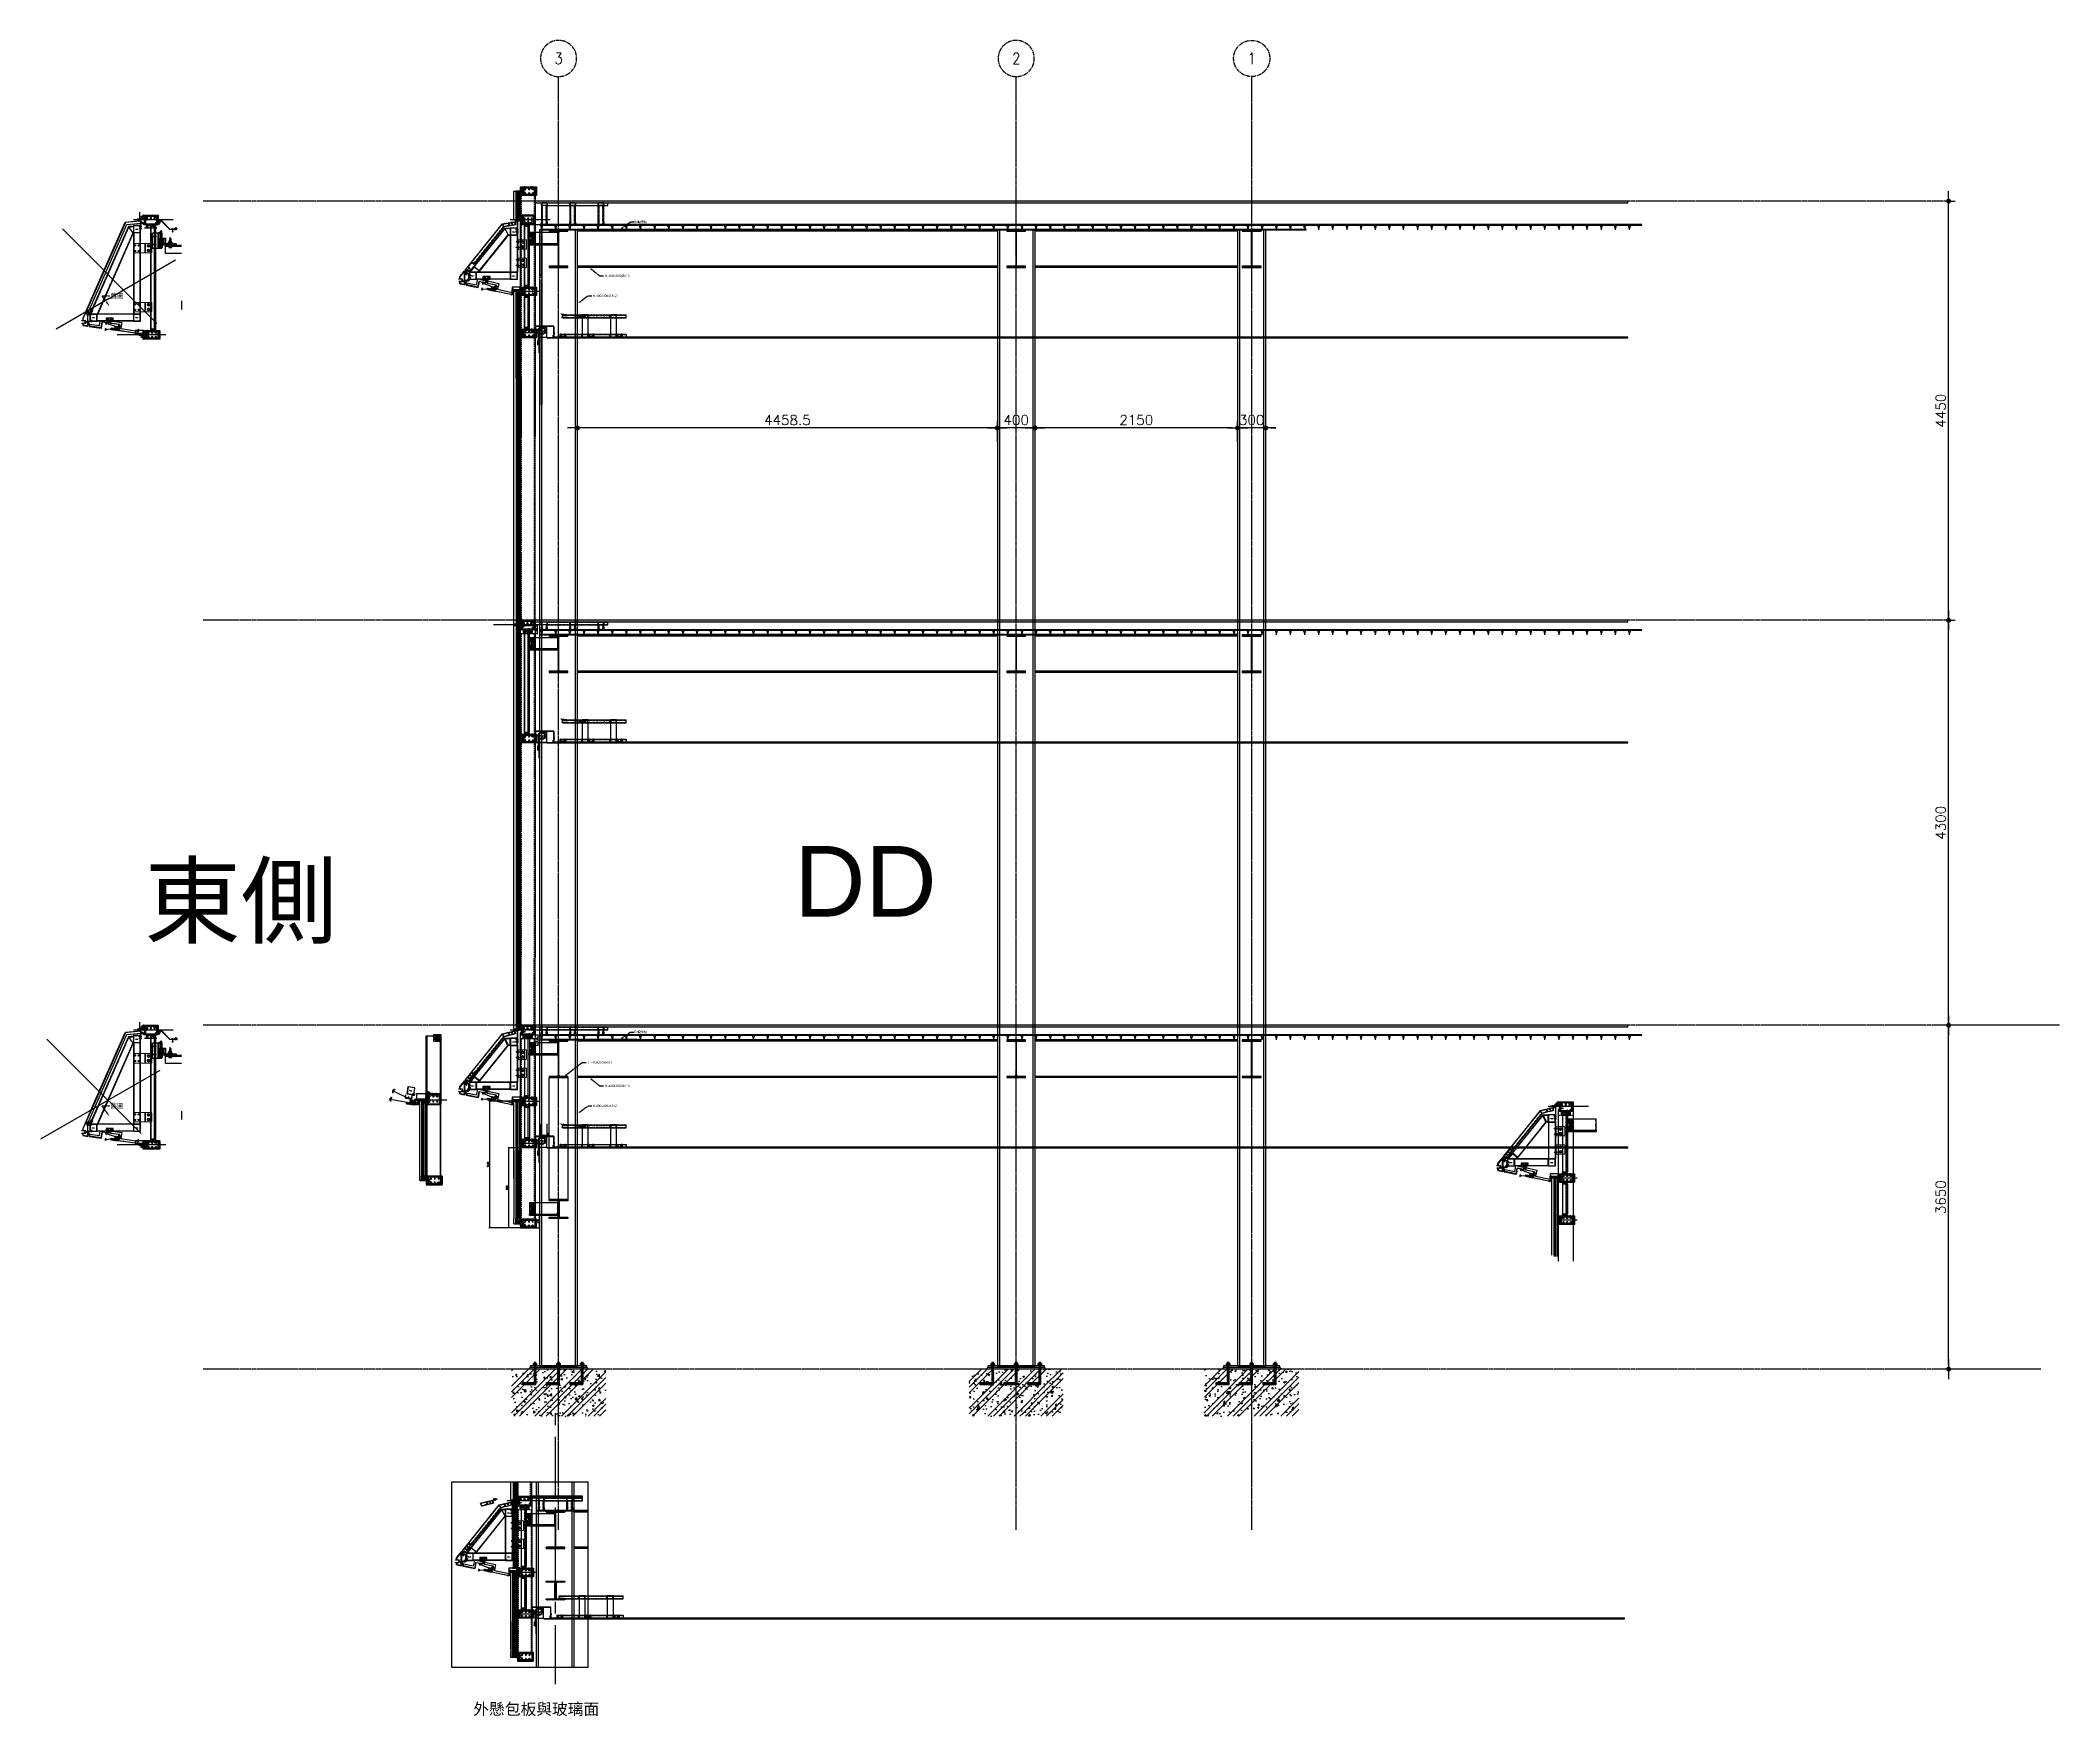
# Model space of a CAD drawing. Extents: x -3378 to 102197, y -3799 to 48702.
# Drawn here: x 80595 to 102031, y 2416 to 20254 of the extents above; entities that cross this region are included whole.
import ezdxf
from ezdxf import colors
from ezdxf.entities.mleader import LeaderData, LeaderLine
from ezdxf.enums import TextEntityAlignment as Align
from ezdxf.math import Vec2, Vec3

# ---------------------------------------------------------------- set-up
doc = ezdxf.new("R2010")
doc.units = 0
for name, pattern in [('CEN1', [9, 6, -1, 1, -1]), ('CENTER', [2, 1.25, -0.25, 0.25, -0.25]), ('CENTER2', [28.575, 19.05, -3.175, 3.175, -3.175]), ('DASHDOT', [1, 0.5, -0.25, 0, -0.25]), ('DASHED', [0.75, 0.5, -0.25]), ('HIDDEN', [0.375, 0.25, -0.125]), ('Hidden 1_16_', [0.023813, 0.015875, -0.007938])]:
    doc.linetypes.add(name, pattern=pattern)
for name, color, linetype in [('##-鐵件', 1, 'Continuous'), ('1', 7, 'Continuous'), ('11', 11, 'Continuous'), ('24WELD', 55, 'Continuous'), ('3', 3, 'Continuous'), ('4', 4, 'Continuous'), ('6', 6, 'Continuous'), ('AC-CL', 14, 'CENTER'), ('AC-HIDDEN', 8, 'HIDDEN'), ('ARR', 6, 'Continuous'), ('BCM CL', 14, 'CENTER'), ('BCM-BKP', 6, 'Continuous'), ('BCM-DIM', 54, 'Continuous'), ('BCM-draft', 252, 'Continuous'), ('BCM-EXT', 2, 'Continuous'), ('BCM-EXTRU', 2, 'Continuous'), ('BCM-Extu', 4, 'Continuous'), ('BCM-SIL', 8, 'Continuous'), ('BOLT', 3, 'Continuous'), ('CENTER', 4, 'CENTER'), ('CL', 14, 'CENTER'), ('DIM', 173, 'Continuous'), ('ENT', 3, 'Continuous'), ('FASTENERS_螺絲 固定五金', 124, 'Continuous'), ('GM_ANNO_DIMS', 4, 'Continuous'), ('GM_SECT_15', 15, 'Continuous'), ('GM_STEL_PRIM', 3, 'Continuous'), ('HIDDEN', 9, 'HIDDEN'), ('LAYER3', 165, 'Continuous'), ('MARK', 4, 'Continuous'), ('outline', 255, 'Continuous'), ('REFL', 8, 'Continuous'), ('STRUCTURAL', 3, 'Continuous'), ('不鏽鋼板S.S.PANEL', 30, 'Continuous'), ('中心線 CENTER', 6, 'CENTER'), ('剖面線 HATCH', 251, 'Continuous'), ('噴塗面', 6, 'DASHDOT'), ('填縫物 SEALANT', 1, 'Continuous'), ('泡棉', 8, 'Continuous'), ('矽利康', 9, 'Continuous'), ('結構體 STRUCTURAL', 154, 'Continuous'), ('螺絲 固定五金 FASTENERS', 124, 'Continuous'), ('螺絲、螺栓', 4, 'Continuous'), ('視覺模型鋁擠型暫替', 4, 'Continuous'), ('視覺模型鋁擠型暫替-RefEdit0', 4, 'Continuous'), ('視覺模型鋁擠型暫替材質文字', 1, 'Continuous'), ('金屬面材 METAL PANEL', 2, 'Continuous'), ('鋁擠型 AL. EXTRUSION', 3, 'Continuous'), ('鐵件', 6, 'Continuous'), ('鐵件 STEEL', 20, 'Continuous'), ('镀锌钢板', 3, 'Continuous'), ('隔熱材 INSULATION', 9, 'HIDDEN'), ('隱藏線 HIDDEN', 8, 'HIDDEN')]:
    doc.layers.add(name, color=color, linetype=linetype)
doc.layers.add('#不列印', color=250, linetype='Continuous', plot=False)
doc.layers.add('不顯示', color=254, linetype='Continuous', plot=False)
for name, color, linetype, lineweight in [('12', 3, 'Continuous', 9), ('BCM-ALP', 7, 'Continuous', 0), ('BCM-GK', 252, 'Continuous', 5), ('BCM-GLA', 4, 'Continuous', 5), ('BCM-STL', 1, 'Continuous', 5)]:
    doc.layers.add(name, color=color, linetype=linetype, lineweight=lineweight)
doc.styles.add('C1', font='simplex', dxfattribs={"bigfont": 'CHINESET'})
doc.styles.add('CD2', font='romand', dxfattribs={"height": 15})
doc.styles.add('DIM', font='simplex.shx', dxfattribs={"bigfont": 'chineset.shx'})
doc.styles.add('GM_ANNO_TEXT', font='simplex.shx', dxfattribs={"width": 0.8})
doc.styles.add('marco6', font='arial.ttf', dxfattribs={"height": 0.3})
doc.styles.add('MSCHESE', font='')
doc.styles.add('romans', font='romans.shx', dxfattribs={"width": 0.5, "bigfont": ' chineset.shx'})
doc.styles.get('MSCHESE').set_extended_font_data('Microsoft JhengHei')
doc.dimstyles.new('DIMDD', dxfattribs={"dimscale": 100, "dimtxt": 0.25, "dimasz": 0.15, "dimexe": 0.2, "dimexo": 0, "dimgap": 0.09, "dimtad": 1, "dimdec": 1, "dimdsep": 46, "dimtxsty": 'C1', "dimblk1": 'DOT', "dimblk2": 'DOT', "dimsah": 1, "dimcen": 0.5, "dimazin": 0, "dimtfac": 1, "dimtdec": 1, "dimtix": 1, "dimtmove": 1, "dimatfit": 3, "dimldrblk": 'SLASH', "dimfxl": 10, "dimtolj": 1, "dimarcsym": 0})
doc.dimstyles.new('GM_DIM', dxfattribs={"dimscale": 0, "dimtxt": 20, "dimasz": 10, "dimexe": 5, "dimexo": 5, "dimgap": 5, "dimtad": 1, "dimdec": 0, "dimdsep": 46, "dimtxsty": 'GM_ANNO_TEXT', "dimblk": 'ARCHTICK', "dimcen": 0, "dimclrd": 4, "dimclre": 4, "dimclrt": 10, "dimadec": 0, "dimazin": 2, "dimtfac": 1, "dimtdec": 0, "dimtix": 1, "dimtofl": 0, "dimtmove": 2, "dimatfit": 3, "dimfxl": 1.5, "dimarcsym": 1})
pattern_1 = [(90, (114133.4267, -579212.3718), (-1.25, 1e-15), [])]
pattern_2 = [(45, (-4141.5022, 978.2385), (-1.122532, 1.122532), []), (135, (-4141.5022, 978.2385), (-1.122532, -1.122532), [])]
pattern_3 = [(0, (-4141.5022, 978.2385), (0, 1.6497784), [0.9525, -1.905]), (120, (-4141.5022, 978.2385), (-1.42875, -0.8248892), [0.9525, -1.905]), (60, (-4140.5497, 978.2385), (-1.42875, 0.8248892), [0.9525, -1.905])]
pattern_4 = [(45, (-80931.47096, -992287.45455), (-0.44194173824, 0.44194173824), [])]
pattern_5 = [(123.0385069, (616858.3913, 76854.9118), (-2.095760854, -1.363006398), []), (213.0385069, (616858.3913, 76854.9118), (1.363006398, -2.095760854), [])]
pattern_6 = [(45, (-80779.971, -992207.95374), (-0.44194173824, 0.44194173824), [])]
pattern_7 = [(45, (-80779.971, -992207.95374), (-0.44194173824, 0.44194173824), [])]
pattern_8 = [(90, (-94993.687, -997925.494), (-1.25, 0), []), (180, (-94993.687, -997925.494), (-1e-16, -1.25), [])]
pattern_9 = [(90, (154.4923, -120.1606), (-1.649778, 1e-16), [0.9525, -1.905]), (210, (154.4923, -120.1606), (0.824889, -1.42875), [0.9525, -1.905]), (150, (154.4923, -119.2081), (-0.824889, -1.42875), [0.9525, -1.905])]
pattern_10 = [(225, (-374104.6258, 119164.895), (2.24506403, -2.24506403), []), (315, (-374104.6258, 119164.895), (2.24506403, 2.24506403), [])]
pattern_11 = [(90, (86187.22505, 7547.7565), (-0.9375, 0.46875), [0, -0.9375])]
pattern_12 = [(225, (1385006.0725, -117373.515), (2.24506403, -2.24506403), []), (315, (1385006.0725, -117373.515), (6.735192091, -2.24506403), [7.9375, -4.7625])]
pattern_13 = [(90, (114100.3827, -588512.3718), (-1.25, 1e-15), [])]

# ---------------------------------------------------------------- blocks, each defined once
blk = doc.blocks.new('H-400x200x8x13')
at = {"layer": '視覺模型鋁擠型暫替', "linetype": 'Continuous'}
h = blk.add_hatch(dxfattribs=at)
h.set_pattern_fill('ANSI31', color=1, scale=30, angle=180)
h.set_pattern_definition([(225, (85874.229, 995633.081), (2.65165043, -2.65165043), [])])
h.paths.add_polyline_path([(300, -400), (300, -387), (217, -387, -0.414214), (204, -374), (204, -26, -0.414214), (217, -13), (300, -13), (300, 0), (100, 0), (100, -13), (183, -13, -0.414214), (196, -26), (196, -374, -0.414214), (183, -387), (100, -387), (100, -400)])
blk.add_lwpolyline([(100, -13), (183, -13, -0.414214), (196, -26), (196, -374, -0.414214), (183, -387), (100, -387), (100, -400), (300, -400), (300, -387), (217, -387, -0.414214), (204, -374), (204, -26, -0.414214), (217, -13), (300, -13), (300, 0), (100, 0)], format="xyb", close=True, dxfattribs=at)
blk = doc.blocks.new('*u55')
at = {"layer": '泡棉'}
h = blk.add_hatch(dxfattribs=at)
h.set_pattern_fill('HEX', color=256, scale=0.3)
h.set_pattern_definition(pattern_3)
edge = h.paths.add_edge_path()
edge.add_line((-12, 10), (-3, 10))
edge.add_arc((-3, 13), 3, 270, 360)
edge.add_line((0, 13), (0, 15))
edge.add_arc((-3, 15), 3, 0, 90)
edge.add_line((-3, 18), (-12, 18))
edge.add_arc((-12, 15), 3, 90, 180)
edge.add_line((-15, 15), (-15, 13))
edge.add_arc((-12, 13), 3, 180, 270)
at = {"layer": '矽利康'}
h = blk.add_hatch(dxfattribs=at)
h.set_pattern_fill('ANSI37', color=256, scale=0.5, style=0)
h.set_pattern_definition(pattern_2)
edge = h.paths.add_edge_path()
edge.add_arc((-8, -32), 33, 76.4372, 103.5628)
edge.add_arc((-17, 1), 1.6, 315, 360)
edge.add_line((-15, 1), (-15, 13))
edge.add_arc((-12, 13), 3, 180, 270)
edge.add_line((-12, 10), (-3, 10))
edge.add_arc((-3, 13), 3, 270, 360)
edge.add_line((0, 13), (0, 0))
at = {"layer": '泡棉'}
blk.add_lwpolyline([(-12, 10), (-3, 10, 0.414214), (0, 13), (0, 15, 0.414214), (-3, 18), (-12, 18, 0.414214), (-15, 15), (-15, 13, 0.414214)], format="xyb", close=True, dxfattribs=at)
at = {"layer": '矽利康'}
blk.add_lwpolyline([(0, 0, 0.118914), (-15, 0, 0.198912), (-15, 1), (-15, 13, 0.414214), (-12, 10), (-3, 10, 0.414214), (0, 13)], format="xyb", close=True, dxfattribs=at)
blk = doc.blocks.new('M5x16圓頭自攻')
at = {"layer": 'ARR', "color": 0, "linetype": 'CENTER', "ltscale": 0.87}
blk.add_line((18, 0), (-5, 0), dxfattribs=at)
at = {"layer": 'ARR', "color": 0, "linetype": 'ByBlock', "ltscale": 0.3}
for p, q in [((-2, -4), (-2, 4)), ((2, 2), (1, 2)), ((1, 2), (2, -2)), ((0, 2), (1, 2)), ((2, 2), (3, -2)), ((3, 2), (3, 2)), ((4, 2), (5, -2)), ((5, 2), (4, 2)), ((5, 2), (6, -2)), ((7, 2), (6, 2)), ((7, 2), (8, -2)), ((9, 2), (8, 2)), ((8, 2), (8, 2)), ((9, 2), (10, -1)), ((14, 2), (9, 2)), ((16, 0), (14, 2)), ((16, 0), (16, 0)), ((16, 0), (16, 0)), ((2, -2), (3, -2)), ((4, -2), (4, -2)), ((5, -2), (6, -2)), ((7, -2), (8, -2)), ((9, -2), (13, -2)), ((16, 0), (14, -2)), ((16, 0), (16, 0))]:
    blk.add_line(p, q, dxfattribs=at)
blk.add_lwpolyline([(-3, -1, 0.134476), (-2, -4), (-1, -4, 0.198912), (0, -4), (0, -4, 0.198912), (0, -4), (0, 4, 0.198912), (0, 4), (0, 4, 0.198912), (-1, 4), (-2, 4, 0.134562), (-3, 0), (-2, 0), (-2, -1), (-3, -1)], format="xyb", dxfattribs=at)
blk.add_lwpolyline([(1, 2), (2, -2), (2, -2), (2, -2), (1, -2), (0, 2), (0, 2)], dxfattribs=at)
for points in [[(3, -2), (3, -2), (2, 2), (2, 2), (2, 2), (3, 2), (4, -2), (3, -2)], [(5, -2), (4, -2), (3, 2), (4, 2), (4, 2), (4, 2), (5, -2), (5, -2)], [(6, -2), (6, -2), (5, 2), (5, 2), (6, 2), (6, 2), (7, -2), (7, -2)], [(8, -2), (8, -2), (7, 2), (7, 2), (7, 2), (8, 2), (9, -2), (8, -2)], [(9, 2), (9, 2), (10, -1), (9, 2), (9, 2)]]:
    blk.add_lwpolyline(points, close=True, dxfattribs=at)
for centre, radius, start, end in [((1, 3), 0.874, 220.3388, 257.7802), ((11, 0), 1.2, 56.152, 236.152), ((15, 7), 7.01, 241.6458, 278.008), ((16, 2), 1.82, 168.8617, 267.6865), ((16, 0), 0.05, 0, 90), ((1, -3), 1.44, 84.7312, 144.22), ((14, 5), 7.01, 241.6458, 274.9541), ((16, 0), 0.05, 270, 0)]:
    blk.add_arc(centre, radius, start, end, dxfattribs=at)
blk = doc.blocks.new('*U255')
blk.add_blockref('M5x16圓頭自攻', (0, 0))
blk = doc.blocks.new('*U80')
at = {"layer": 'BCM-draft', "linetype": 'HIDDEN', "ltscale": 5}
blk.add_line((17, 35), (1093, 35), dxfattribs=at)
at = {"layer": 'BCM-draft'}
blk.add_lwpolyline([(17, 37), (1093, 37)], dxfattribs=at)
at = {"layer": '不鏽鋼板S.S.PANEL'}
blk.add_lwpolyline([(1095, 2), (1095, 35), (1108, 35), (1108, 37), (1095, 37, 0.414214), (1093, 35), (1093, 2), (17, 2), (17, 35, 0.414214), (15, 37), (2, 37), (2, 35), (15, 35), (15, 2, 0.414214), (17, 0), (1093, 0, 0.414214)], format="xyb", close=True, dxfattribs=at)
at = {"layer": '金屬面材 METAL PANEL'}
for points in [[(18, 40), (3, 40), (3, 57), (0, 57), (0, 40, 0.414214), (3, 37), (18, 37)], [(1092, 40), (1107, 40), (1107, 57), (1110, 57), (1110, 40, -0.414214), (1107, 37), (1092, 37)]]:
    blk.add_lwpolyline(points, format="xyb", close=True, dxfattribs=at)
at = {"layer": '隔熱材 INSULATION', "const_width": 0.2}
blk.add_lwpolyline([(1093, 35), (1093, 52), (17, 52), (17, 35)], dxfattribs=at)
at = {"layer": '隔熱材 INSULATION'}
blk.add_lwpolyline([(1093, 2), (17, 2), (17, 52), (1093, 52)], close=True, dxfattribs=at)
at = {"layer": '填縫物 SEALANT', "extrusion": (0, 0, -1), "zscale": -1}
blk.add_blockref('*u55', (0, 0), dxfattribs=at)
at = {"layer": '填縫物 SEALANT'}
blk.add_blockref('*u55', (1110, 0), dxfattribs=at)
at = {"layer": '螺絲 固定五金 FASTENERS'}
for p, rotation in [((3, 48), 180), ((9, 35), 90), ((1100, 35), 90)]:
    blk.add_blockref('*U255', p, dxfattribs=dict(at, rotation=rotation))
blk.add_blockref('*U255', (1107, 48), dxfattribs=at)
blk = doc.blocks.new('*u927')
at = {"layer": 'CENTER', "color": 0, "ltscale": 5}
blk.add_line((28, 0), (-4, 0), dxfattribs=at)
at = {"layer": '螺絲、螺栓', "color": 0, "linetype": 'ByBlock', "ltscale": 0.2}
for p, q in [((0, 5), (0, -5)), ((3, 2), (3, -2)), ((3, 2), (5, 2)), ((5, 3), (6, -3)), ((6, 2), (8, 2)), ((8, 3), (9, -3)), ((9, 2), (11, 2)), ((11, 3), (13, -3)), ((12, 2), (14, 2)), ((15, 3), (16, -3)), ((17, 2), (15, 2)), ((18, 3), (25, 0)), ((18, 3), (19, -3)), ((3, -2), (6, -2)), ((7, -2), (9, -2)), ((10, -2), (12, -2)), ((13, -2), (15, -2)), ((16, -2), (18, -2)), ((25, 0), (20, -2))]:
    blk.add_line(p, q, dxfattribs=at)
blk.add_lwpolyline([(3, -2), (0, -5), (0, -5), (0, 5), (0, 5), (3, 2)], dxfattribs=at)
blk.add_lwpolyline([(0, 2, -0.048054), (3, 1, -0.292428), (3, 0, -0.292428), (3, -1, -0.048054), (0, -2, -0.048054)], format="xyb", dxfattribs=at)
for points in [[(6, -3), (6, -2), (5, 2), (5, 3), (5, 3), (6, 2), (7, -2), (7, -3)], [(9, -3), (9, -2), (8, 2), (8, 3), (8, 3), (9, 2), (10, -2), (10, -3)], [(13, -3), (12, -2), (11, 2), (11, 3), (12, 3), (12, 2), (13, -2), (13, -3)], [(16, -3), (15, -2), (14, 2), (15, 3), (15, 3), (15, 2), (16, -2), (16, -3)], [(19, -3), (18, -2), (17, 2), (18, 3), (18, 3), (18, 2), (20, -2), (19, -3)]]:
    blk.add_lwpolyline(points, close=True, dxfattribs=at)
blk.add_arc((25, 0), 0.252, 292.1627, 69.4623, dxfattribs=at)
blk = doc.blocks.new('*U929')
blk.add_blockref('*u927', (0, 0))
blk = doc.blocks.new('橫料01')
at = {"layer": '視覺模型鋁擠型暫替', "linetype": 'Continuous'}
h = blk.add_hatch(dxfattribs=at)
h.set_pattern_fill('ANSI31', color=1, scale=5)
h.set_pattern_definition(pattern_4)
h.paths.add_polyline_path([(-151, -27), (-148, -27), (-151, -24)])
h = blk.add_hatch(dxfattribs=at)
h.set_pattern_fill('ANSI31', color=1, scale=5)
h.set_pattern_definition(pattern_4)
h.paths.add_polyline_path([(-151, -67), (-148, -64), (-151, -64)])
at = {"layer": '視覺模型鋁擠型暫替', "color": 1, "linetype": 'Continuous'}
for points in [[(-148, -27), (-151, -27), (-151, -24), (-148, -27)], [(-148, -64), (-151, -64), (-151, -67), (-148, -64)]]:
    blk.add_lwpolyline(points, dxfattribs=at)
at = {"layer": '視覺模型鋁擠型暫替', "color": 7, "linetype": 'Continuous'}
for centre, radius, start, end in [((-136, -82), 3, 180, 300), ((-136, -82), 2, 180, 289.4712), ((-136, -82), 1, 180, 279.5941), ((8, -8), 3, 0, 120), ((8, -8), 2, 0, 109.4712), ((8, -8), 1, 0, 99.5941)]:
    blk.add_arc(centre, radius, start, end, dxfattribs=at)
at = {"layer": '金屬面材 METAL PANEL'}
for points in [[(-151, -64), (-151, -87), (13, -87), (13, -3), (-151, -3), (-151, -27), (-154, -27), (-154, -3, -0.414128), (-151, 0), (13, 0, -0.414214), (16, -3), (16, -87, -0.414214), (13, -90), (-151, -90, -0.414214), (-154, -87), (-154, -64)], [(-151, -67), (-145, -67, 0.414214), (-141, -64), (-141, -27, 0.414239), (-145, -24), (-151, -24), (-148, -27), (-145, -27), (-145, -64), (-148, -64)]]:
    blk.add_lwpolyline(points, format="xyb", close=True, dxfattribs=at)
at = {"layer": '镀锌钢板'}
for points in [[(-136, -82), (-136, -8), (5, -8), (5, -82), (8, -82), (8, -8, 0.414214), (5, -5), (-136, -5, 0.414214), (-139, -8), (-139, -82)], [(11, -8), (11, -82, -0.414214), (8, -85), (-133, -85, -0.414214), (-136, -82), (-136, -8), (-133, -8), (-133, -82), (8, -82), (8, -8)]]:
    blk.add_lwpolyline(points, format="xyb", close=True, dxfattribs=at)
at = {"layer": '螺絲 固定五金 FASTENERS', "xscale": -1.000000000000002, "rotation": 90}
for p in [(-111, 0), (-33, 0)]:
    blk.add_blockref('*U929', p, dxfattribs=at)
blk = doc.blocks.new('*U35')
blk.add_lwpolyline([(1, 1), (2, 1, -0.398336), (3, 0, -0.027263), (3, 0, -0.398336), (2, -1), (1, -1, 0.414214), (1, -1), (1, -2, -0.398336), (0, -3, -0.027263), (0, -3, -0.398336), (-1, -2), (-1, -1, 0.414214), (-1, -1), (-2, -1, -0.398336), (-3, 0, -0.027263), (-3, 0, -0.398336), (-2, 1), (-1, 1, 0.414214), (-1, 1), (-1, 2, -0.398336), (0, 3, -0.027263), (0, 3, -0.398336), (1, 2), (1, 1, 0.414214)], format="xyb", close=True)
blk.add_circle((0, 0), 5)
at = {"layer": 'CL'}
for p, q in [((-8, 0), (8, 0)), ((0, 8), (0, -8))]:
    blk.add_line(p, q, dxfattribs=at)
blk = doc.blocks.new('圓孔6mm')
at = {"layer": '視覺模型鋁擠型暫替', "color": 6, "linetype": 'Continuous'}
blk.add_circle((0, 0), 3, dxfattribs=at)
at = {"layer": 'BCM-draft'}
blk.add_blockref('*U35', (0, 0), dxfattribs=at)
blk = doc.blocks.new('4t 托架')
at = {"layer": '視覺模型鋁擠型暫替', "color": 7, "linetype": 'Continuous'}
for centre, radius, start, end in [((14, -11), 1, 270, 0), ((14, -11), 2, 270, 0), ((14, -11), 3, 270, 0), ((139, -11), 3, 180, 270), ((139, -11), 2, 180, 270), ((139, -11), 1, 180, 270)]:
    blk.add_arc(centre, radius, start, end, dxfattribs=at)
at = {"layer": '镀锌钢板', "color": 6, "linetype": 'Continuous'}
for p, q in [((14, -6), (14, -77)), ((139, -11), (14, -11)), ((139, -77), (139, -6))]:
    blk.add_line(p, q, dxfattribs=at)
blk.add_lwpolyline([(10, -6), (144, -6), (144, -77), (10, -77)], close=True, dxfattribs=at)
at = {"layer": '視覺模型鋁擠型暫替', "linetype": 'Continuous'}
for p in [(37, -21), (37, -62), (77, -21), (77, -62), (117, -21), (117, -62)]:
    blk.add_blockref('圓孔6mm', p, dxfattribs=at)
blk = doc.blocks.new('玻璃飾條01')
at = {"layer": '金屬面材 METAL PANEL', "linetype": 'Continuous'}
blk.add_lwpolyline([(50, -19), (50, -4), (0, -4), (0, 0), (51, 0, -0.414214), (54, -3), (54, -19), (50, -19)], format="xyb", dxfattribs=at)
blk = doc.blocks.new('下水槽料')
at = {"layer": 'BCM-DIM', "linetype": 'Continuous'}
h = blk.add_hatch(dxfattribs=at)
h.set_pattern_fill('ANSI37', color=256, scale=10, angle=45)
h.set_pattern_definition([(90, (-95148.0597, -997857.4866), (-1.25, 0), []), (180, (-95148.0597, -997857.4866), (-1e-16, -1.25), [])])
h.paths.add_polyline_path([(-154, 0), (-162, 0), (-162, -22), (-154, -22)])
at = {"layer": '泡棉'}
h = blk.add_hatch(dxfattribs=at)
h.set_pattern_fill('HEX', color=256, scale=0.3, angle=90)
h.set_pattern_definition([(90, (0.1197, -78.6612), (-1.649778, 1e-16), [0.9525, -1.905]), (210, (0.1197, -78.6612), (0.824889, -1.42875), [0.9525, -1.905]), (150, (0.1197, -77.7087), (-0.824889, -1.42875), [0.9525, -1.905])])
h.paths.add_polyline_path([(-154, -22), (-162, -22), (-162, -37), (-154, -37)])
at = {"layer": 'BCM-DIM', "linetype": 'Continuous'}
for p, q in [((-155, 0), (-162, 0)), ((-154, -22), (-162, -22))]:
    blk.add_line(p, q, dxfattribs=at)
at = {"layer": '泡棉'}
blk.add_lwpolyline([(-154, -37), (-162, -37), (-162, -22), (-154, -22)], close=True, dxfattribs=at)
at = {"layer": '視覺模型鋁擠型暫替', "linetype": 'Continuous'}
for points in [[(-8, -17), (-5, -14), (-5, -20)], [(-8, -23), (-5, -26), (-5, -20)]]:
    blk.add_lwpolyline(points, dxfattribs=at)
at = {"layer": '視覺模型鋁擠型暫替', "color": 7, "linetype": 'Continuous'}
for centre, radius, start, end in [((-135, -8), 3, 90, 180), ((-135, -8), 2, 90, 180), ((-135, -8), 1, 90, 180), ((-9, -8), 3, 0, 90), ((-9, -8), 2, 0, 90), ((-9, -8), 1, 0, 90)]:
    blk.add_arc(centre, radius, start, end, dxfattribs=at)
at = {"layer": '金屬面材 METAL PANEL'}
blk.add_lwpolyline([(-3, -40), (-3, -40), (-3, -40), (-3, -3), (-151, -3), (-151, -19), (-144, -19, -0.414214), (-141, -22), (-141, -40), (-144, -40), (-144, -40), (-141, -40), (-141, -40), (-144, -40), (-144, -22), (-151, -22, -0.414214), (-155, -19), (-155, -3, -0.414214), (-151, 0), (-3, 0, -0.414214), (0, -3), (0, -40), (-3, -40), (-3, -40), (-3, -40)], format="xyb", dxfattribs=at)
for points in [[(-5, -8), (-5, -92, -0.414214), (-8, -95), (-136, -95, -0.414214), (-139, -92), (-139, -8), (-136, -8), (-136, -92), (-8, -92), (-8, -8)], [(-132, -92), (-132, -8), (-12, -8), (-12, -92), (-9, -92), (-9, -8, 0.414214), (-12, -5), (-132, -5, 0.414214), (-135, -8), (-135, -92)]]:
    blk.add_lwpolyline(points, format="xyb", close=True, dxfattribs=at)
at = {"layer": '螺絲 固定五金 FASTENERS', "rotation": 180}
blk.add_blockref('*U929', (-5, -20), dxfattribs=at)
blk = doc.blocks.new('上水槽料')
at = {"layer": '金屬面材 METAL PANEL'}
for p, q in [((-154, 3), (-154, 19)), ((-151, 22), (-144, 22)), ((-144, 19), (-151, 19)), ((-151, 19), (-151, 3)), ((-151, 3), (-3, 3)), ((-145, 40), (-141, 40)), ((-144, 22), (-145, 40)), ((-141, 40), (-141, 22)), ((0, 40), (0, 3)), ((-3, 0), (-151, 0))]:
    blk.add_line(p, q, dxfattribs=at)
blk.add_lwpolyline([(0, 40), (-3, 40), (-3, 3)], dxfattribs=at)
for centre, start, end in [((-151, 19), 90, 180), ((-151, 3), 180, 270), ((-144, 22), 270, 0), ((-3, 3), 270, 0)]:
    blk.add_arc(centre, 3, start, end, dxfattribs=at)
at = {"layer": '螺絲 固定五金 FASTENERS', "rotation": 180}
blk.add_blockref('*U929', (-5, 20), dxfattribs=at)
blk = doc.blocks.new('下水槽料托架4t')
at = {"layer": '金屬面材 METAL PANEL', "linetype": 'Continuous'}
for p, q in [((73, 0), (-60, 0)), ((-60, 0, 0), (-60, -80, 0)), ((-60, -80), (73, -80)), ((-55, 0), (-55, -80)), ((68, 0), (68, -80)), ((73, -80), (73, 0))]:
    blk.add_line(p, q, dxfattribs=at)
at = {"layer": '視覺模型鋁擠型暫替', "linetype": 'Continuous'}
for p in [(-33, -8), (7, -8), (47, -8), (-33, -23), (7, -23), (47, -23)]:
    blk.add_blockref('圓孔6mm', p, dxfattribs=at)
blk = doc.blocks.new('*U51')
for centre, end in [((-94, 3), 286.3529), ((-91, 3), 286.3529), ((-89, 3), 286.3529), ((-86, 3), 286.3529), ((-84, 3), 286.3529), ((-81, 3), 286.3529), ((-79, 3), 286.3529), ((-76, 2), 286.3529), ((-74, 2), 286.3529), ((-71, 2), 286.3529), ((-69, 2), 286.3529), ((-66, 2), 286.3529), ((-64, 2), 286.3529), ((-61, 2), 286.3529), ((-59, 2), 286.3529), ((-56, 2), 286.3529), ((-54, 2), 286.3529), ((-51, 2), 286.3529), ((-49, 2), 286.3529), ((-46, 2), 286.3529), ((-44, 1), 286.3529), ((-41, 1), 286.3529), ((-39, 1), 286.3529), ((-36, 1), 286.3529), ((-34, 1), 286.3529), ((-31, 1), 286.3529), ((-29, 1), 286.3529), ((-26, 1), 286.3529), ((-24, 1), 286.3529), ((-21, 1), 286.3529), ((-19, 1), 286.3529), ((-16, 1), 286.3529), ((-14, 0), 286.3529), ((-11, 0), 286.3529), ((-9, 0), 286.3529), ((-6, 0), 286.3529), ((-4, 0), 358.1431)]:
    blk.add_arc(centre, 4, 178.1431, end)
blk = doc.blocks.new('上橫料托架4t-2')
at = {"layer": '視覺模型鋁擠型暫替', "color": 6, "linetype": 'HIDDEN'}
blk.add_line((7, -5), (107, -5), dxfattribs=at)
blk.add_lwpolyline([(7, -35), (107, -35), (107, 0), (7, 0)], close=True, dxfattribs=at)
at = {"layer": '24WELD', "xscale": 1.012500000000001, "yscale": 1.012500000000001, "zscale": 1.012500000000001, "rotation": 1.856937198354216}
blk.add_blockref('*U51', (107, 0), dxfattribs=at)
at = {"layer": '視覺模型鋁擠型暫替', "linetype": 'HIDDEN'}
for p in [(22, -13), (22, -28), (57, -13), (57, -28), (92, -13), (92, -28)]:
    blk.add_blockref('圓孔6mm', p, dxfattribs=at)
blk = doc.blocks.new('DOT')
blk.add_line((-2, 0), (2, 0))
at = {"const_width": 0.5}
blk.add_lwpolyline([(-0.25, 0, 1), (0.25, 0, 1)], format="xyb", close=True, dxfattribs=at)
blk = doc.blocks.new('*D817')
at = {"layer": 'Defpoints', "color": 0, "ltscale": 10, "transparency": 16777216}
for p in [(93304, 16140), (93304, 15995), (93604, 15995)]:
    blk.add_point(p, dxfattribs=at)
at = {"layer": '不顯示', "color": 0, "lineweight": -2, "ltscale": 10, "transparency": 16777216}
for p, q in [((93252, 16140), (93199, 16140)), ((93304, 15995), (93304, 16210)), ((93604, 16140), (93304, 16140)), ((93604, 15995), (93604, 16210)), ((93657, 16140), (93709, 16140))]:
    blk.add_line(p, q, dxfattribs=at)
at = {"layer": '不顯示', "color": 0, "lineweight": -2, "ltscale": 10, "transparency": 16777216, "xscale": 52.5, "yscale": 52.5, "zscale": 52.5}
blk.add_blockref('DOT', (93304, 16140), dxfattribs=at)
at = {"layer": '不顯示', "color": 0, "lineweight": -2, "ltscale": 10, "transparency": 16777216, "xscale": 52.5, "yscale": 52.5, "zscale": 52.5, "rotation": 180}
blk.add_blockref('DOT', (93604, 16140), dxfattribs=at)
at = {"layer": '不顯示', "color": 2, "ltscale": 10, "transparency": 16777216, "insert": (93454, 16224), "char_height": 105, "attachment_point": 5, "style": 'C1'}
blk.add_mtext('\\A1;300', dxfattribs=at)
blk = doc.blocks.new('_Dot')
at = {"color": 0, "linetype": 'ByBlock', "lineweight": -2}
blk.add_line((-0.5, 0), (-1, 0), dxfattribs=at)
at = {"color": 0, "linetype": 'ByBlock', "const_width": 0.5}
blk.add_lwpolyline([(-0.25, 0, 1), (0.25, 0, 1)], format="xyb", close=True, dxfattribs=at)
blk = doc.blocks.new('SLASH')
at = {"color": 0}
blk.add_line((-1, 0), (1, 0), dxfattribs=at)
at = {"color": 3, "linetype": 'Continuous'}
blk.add_line((-0.5, -0.5), (0.5, 0.5), dxfattribs=at)
blk = doc.blocks.new('*D818')
at = {"layer": 'Defpoints', "color": 0, "ltscale": 10, "transparency": 16777216}
for p in [(91154, 16140), (91154, 15995), (93304, 15995)]:
    blk.add_point(p, dxfattribs=at)
at = {"layer": '不顯示', "color": 0, "lineweight": -2, "ltscale": 10, "transparency": 16777216}
for p, q in [((91154, 15995), (91154, 16210)), ((93252, 16140), (91207, 16140)), ((93304, 15995), (93304, 16210))]:
    blk.add_line(p, q, dxfattribs=at)
at = {"layer": '不顯示', "color": 0, "lineweight": -2, "ltscale": 10, "transparency": 16777216, "xscale": 52.5, "yscale": 52.5, "zscale": 52.5, "rotation": 180}
blk.add_blockref('DOT', (91154, 16140), dxfattribs=at)
at = {"layer": '不顯示', "color": 0, "lineweight": -2, "ltscale": 10, "transparency": 16777216, "xscale": 52.5, "yscale": 52.5, "zscale": 52.5}
blk.add_blockref('DOT', (93304, 16140), dxfattribs=at)
at = {"layer": '不顯示', "color": 2, "ltscale": 10, "transparency": 16777216, "insert": (92229, 16224), "char_height": 105, "attachment_point": 5, "style": 'C1'}
blk.add_mtext('\\A1;2150', dxfattribs=at)
blk = doc.blocks.new('*D819')
at = {"layer": 'Defpoints', "color": 0, "ltscale": 10, "transparency": 16777216}
for p in [(90754, 16140), (90754, 15995), (91154, 15995)]:
    blk.add_point(p, dxfattribs=at)
at = {"layer": '不顯示', "color": 0, "lineweight": -2, "ltscale": 10, "transparency": 16777216}
for p, q in [((90754, 15995), (90754, 16210)), ((91102, 16140), (90807, 16140)), ((91154, 15995), (91154, 16210))]:
    blk.add_line(p, q, dxfattribs=at)
at = {"layer": '不顯示', "color": 0, "lineweight": -2, "ltscale": 10, "transparency": 16777216, "xscale": 52.5, "yscale": 52.5, "zscale": 52.5, "rotation": 180}
blk.add_blockref('DOT', (90754, 16140), dxfattribs=at)
at = {"layer": '不顯示', "color": 0, "lineweight": -2, "ltscale": 10, "transparency": 16777216, "xscale": 52.5, "yscale": 52.5, "zscale": 52.5}
blk.add_blockref('DOT', (91154, 16140), dxfattribs=at)
at = {"layer": '不顯示', "color": 2, "ltscale": 10, "transparency": 16777216, "insert": (90954, 16224), "char_height": 105, "attachment_point": 5, "style": 'C1'}
blk.add_mtext('\\A1;400', dxfattribs=at)
blk = doc.blocks.new('*D820')
at = {"layer": 'Defpoints', "color": 0, "ltscale": 10, "transparency": 16777216}
for p in [(86296, 16140), (86296, 15995), (90754, 15995)]:
    blk.add_point(p, dxfattribs=at)
at = {"layer": '不顯示', "color": 0, "lineweight": -2, "ltscale": 10, "transparency": 16777216}
for p, q in [((86296, 15995), (86296, 16210)), ((90702, 16140), (86348, 16140)), ((90754, 15995), (90754, 16210))]:
    blk.add_line(p, q, dxfattribs=at)
at = {"layer": '不顯示', "color": 0, "lineweight": -2, "ltscale": 10, "transparency": 16777216, "xscale": 52.5, "yscale": 52.5, "zscale": 52.5, "rotation": 180}
blk.add_blockref('DOT', (86296, 16140), dxfattribs=at)
at = {"layer": '不顯示', "color": 0, "lineweight": -2, "ltscale": 10, "transparency": 16777216, "xscale": 52.5, "yscale": 52.5, "zscale": 52.5}
blk.add_blockref('DOT', (90754, 16140), dxfattribs=at)
at = {"layer": '不顯示', "color": 2, "ltscale": 10, "transparency": 16777216, "insert": (88525, 16224), "char_height": 105, "attachment_point": 5, "style": 'C1'}
blk.add_mtext('\\A1;4458.5', dxfattribs=at)
blk = doc.blocks.new('A$C4E2A2353')
at = {"layer": 'ARR', "color": 0, "linetype": 'CEN1', "ltscale": 0.5}
blk.add_line((43, 0), (-4, 0), dxfattribs=at)
at = {"layer": 'ARR', "color": 0, "linetype": 'ByBlock', "ltscale": 0.3}
for p, q in [((0, -5), (0, 5)), ((3, -2), (3, 3)), ((4, 2), (3, 2)), ((3, 1), (4, -2)), ((5, 3), (4, 2)), ((4, 2), (5, -2)), ((4, 2), (5, -2)), ((5, 2), (5, 3)), ((5, 3), (6, -3)), ((7, 2), (5, 2)), ((5, 2), (6, -2)), ((5, 2), (6, -2)), ((5, 2), (6, -2)), ((8, 2), (7, 3)), ((7, 3), (8, -3)), ((7, 3), (7, 2)), ((7, 2), (8, -2)), ((7, 2), (8, -2)), ((7, 2), (8, -2)), ((9, 2), (8, 2)), ((8, 2), (9, -2)), ((8, 2), (9, -2)), ((10, 3), (9, 2)), ((9, 2), (10, -2)), ((9, 2), (10, -2)), ((10, 2), (10, 3)), ((10, 3), (11, -3)), ((12, 2), (10, 2)), ((10, 2), (11, -2)), ((10, 2), (11, -2)), ((10, 2), (11, -2)), ((13, 2), (12, 3)), ((12, 3), (13, -3)), ((12, 3), (12, 2)), ((12, 2), (13, -2)), ((12, 2), (13, -2)), ((12, 2), (13, -2)), ((14, 2), (13, 2)), ((13, 2), (14, -2)), ((13, 2), (14, -2)), ((15, 2), (14, 3)), ((14, 3), (16, -3)), ((14, 3), (14, 2)), ((14, 2), (15, -2)), ((14, 2), (15, -2)), ((17, 2), (15, 2)), ((15, 2), (16, -2)), ((15, 2), (16, -2)), ((15, 2), (16, -2)), ((18, 2), (17, 3)), ((17, 3), (18, -3)), ((17, 3), (17, 2)), ((17, 2), (17, -2)), ((17, 2), (18, -2)), ((17, 2), (18, -2)), ((19, 2), (18, 2)), ((18, 2), (18, -2)), ((18, 2), (18, -2)), ((20, 2), (19, 3)), ((19, 3), (21, -3)), ((19, 3), (19, 2)), ((19, 2), (20, -2)), ((19, 2), (20, -2)), ((21, 2), (20, 2)), ((20, 2), (21, -2)), ((20, 2), (21, -2)), ((20, 2), (20, -2)), ((22, 3), (21, 2)), ((22, 3), (21, 2)), ((21, 2), (22, -2)), ((21, 2), (22, -2)), ((21, 2), (22, -2)), ((21, 2), (22, -2)), ((22, 2), (22, 3)), ((22, 3), (23, -3)), ((22, 2), (22, 3)), ((22, 3), (23, -3)), ((24, 2), (22, 2)), ((22, 2), (23, -2)), ((24, 2), (22, 2)), ((22, 2), (23, -2)), ((22, 2), (23, -2)), ((22, 2), (23, -2)), ((22, 2), (23, -2)), ((22, 2), (23, -2)), ((25, 2), (24, 3)), ((24, 3), (25, -3)), ((24, 3), (24, 2)), ((25, 2), (24, 3)), ((24, 3), (25, -3)), ((24, 3), (24, 2)), ((24, 2), (25, -2)), ((24, 2), (25, -2)), ((24, 2), (25, -2)), ((24, 2), (25, -2)), ((24, 2), (25, -2)), ((24, 2), (25, -2)), ((26, 2), (25, 2)), ((25, 2), (26, -2)), ((26, 2), (25, 2)), ((25, 2), (26, -2)), ((25, 2), (26, -2)), ((25, 2), (26, -2)), ((27, 3), (26, 2)), ((27, 3), (26, 2)), ((26, 2), (27, -2)), ((26, 2), (27, -2)), ((26, 2), (27, -2)), ((26, 2), (27, -2)), ((27, 2), (27, 3)), ((27, 3), (28, -3)), ((27, 2), (27, 3)), ((27, 3), (28, -3)), ((29, 1), (27, 2)), ((27, 2), (28, -2)), ((27, 2), (28, -2)), ((27, 2), (28, -2)), ((27, 2), (28, -2)), ((27, 2), (28, -2)), ((27, 2), (28, -2)), ((30, 1), (29, 2)), ((29, 2), (30, -2)), ((29, 2), (29, 1)), ((29, 1), (30, -1)), ((30, 1), (30, -1)), ((32, 0), (30, 1)), ((32, 0), (32, 0)), ((3, -1), (3, -3)), ((3, -3), (4, -2)), ((3, -2), (3, -3)), ((4, -2), (5, -2)), ((5, -2), (6, -3)), ((6, -2), (8, -2)), ((6, -3), (6, -2)), ((8, -3), (9, -2)), ((8, -2), (8, -3)), ((9, -2), (10, -2)), ((10, -2), (11, -3)), ((11, -2), (13, -2)), ((11, -3), (11, -2)), ((13, -3), (14, -2)), ((13, -2), (13, -3)), ((14, -2), (15, -2)), ((15, -2), (16, -3)), ((16, -2), (17, -2)), ((16, -3), (16, -2)), ((17, -2), (18, -3)), ((18, -2), (20, -2)), ((18, -3), (18, -2)), ((20, -2), (21, -3)), ((21, -2), (22, -2)), ((21, -3), (21, -2)), ((22, -2), (23, -3)), ((22, -2), (23, -3)), ((23, -2), (25, -2)), ((23, -3), (23, -2)), ((23, -2), (25, -2)), ((23, -3), (23, -2)), ((25, -3), (26, -2)), ((25, -2), (25, -3)), ((25, -3), (26, -2)), ((25, -2), (25, -3)), ((26, -2), (27, -2)), ((26, -2), (27, -2)), ((27, -2), (28, -3)), ((27, -2), (28, -3)), ((28, -2), (30, -1)), ((28, -3), (28, -2)), ((28, -3), (28, -2)), ((30, -1), (32, 0)), ((30, -2), (30, -1)), ((30, -1), (30, -2)), ((32, 0), (32, 0))]:
    blk.add_line(p, q, dxfattribs=at)
blk.add_lwpolyline([(3, 3), (0, 5), (0, 5), (0, -5), (0, -5), (3, -2)], dxfattribs=at)
blk.add_lwpolyline([(0, -2, 0.048054), (3, -1, 0.292428), (3, 0, 0.292428), (3, 1, 0.048054), (0, 2, 0.048054)], format="xyb", dxfattribs=at)
blk = doc.blocks.new('*U920')
at = {"layer": '螺絲、螺栓', "color": 0, "linetype": 'ByBlock', "xscale": -1, "rotation": 180}
blk.add_blockref('A$C4E2A2353', (0, 0), dxfattribs=at)
blk = doc.blocks.new('玻璃飾條03')
at = {"layer": '視覺模型鋁擠型暫替', "color": 2, "linetype": 'Continuous'}
for centre, radius, start, end in [((57, 0), 3, 90, 180), ((57, 0), 2.5, 90, 180), ((57, 0), 2, 90, 180), ((57, 0), 1.5, 90, 180), ((57, 0), 1, 90, 180), ((57, -4), 3, 180, 270), ((57, -4), 2.5, 180, 270), ((57, -4), 2, 180, 270), ((57, -4), 1.5, 180, 270), ((57, -4), 1, 180, 270)]:
    blk.add_arc(centre, radius, start, end, dxfattribs=at)
at = {"layer": '金屬面材 METAL PANEL', "linetype": 'Continuous'}
for points in [[(57, -19), (61, -19), (61, 15), (57, 15)], [(0, -4), (57, -4), (57, 0), (0, 0)]]:
    blk.add_lwpolyline(points, close=True, dxfattribs=at)
at = {"layer": '螺絲 固定五金 FASTENERS', "xscale": -1, "rotation": 180}
blk.add_blockref('*U920', (57, 8), dxfattribs=at)
at = {"layer": '螺絲 固定五金 FASTENERS'}
blk.add_blockref('*U920', (57, -12), dxfattribs=at)
blk = doc.blocks.new('下端橫料')
h = blk.add_hatch()
h.set_pattern_fill('ANSI31', color=9, scale=10, angle=45, style=0)
h.set_pattern_definition([(90, (-64563.3798, -611643.4237), (-1.25, 1e-15), [])])
h.paths.add_polyline_path([(-154, 21), (-144, 21), (-144, -16), (-154, -16), (-154, -14), (-150, -14), (-150, 20), (-154, 20)])
at = {"layer": 'BCM-DIM', "linetype": 'Continuous'}
h = blk.add_hatch(dxfattribs=at)
h.set_pattern_fill('ANSI37', color=256, scale=10, angle=45)
h.set_pattern_definition([(90, (-95148.2913, -997814.4785), (-1.25, 0), []), (180, (-95148.2913, -997814.4785), (-1e-16, -1.25), [])])
h.paths.add_polyline_path([(-155, 48), (-163, 48), (-163, 21), (-155, 21)])
at = {"layer": 'BCM-Extu', "linetype": 'ByBlock'}
h = blk.add_hatch(dxfattribs=at)
h.set_pattern_fill('DOTS', color=8, scale=15, angle=90, style=0)
h.set_pattern_definition([(90, (374.4122, 2792.6792), (-0.9375, 0.46875), [0, -0.9375])])
h.paths.add_polyline_path([(-181, 23), (-182, 25), (-182, 28), (-171, 28), (-171, 25), (-172, 23)])
at = {"layer": 'BCM-GK', "linetype": 'ByBlock'}
h = blk.add_hatch(dxfattribs=at)
h.set_pattern_fill('ANSI37', color=256, angle=-180)
h.set_pattern_definition([(225, (-459917.4386, 114409.8176), (2.24506403, -2.24506403), []), (315, (-459917.4386, 114409.8176), (2.24506403, 2.24506403), [])])
h.paths.add_polyline_path([(-200, 5), (-189, 5), (-189, 11), (-199, 11), (-200, 12)])
h = blk.add_hatch(dxfattribs=at)
h.set_pattern_fill('ANSI38', color=256, angle=180)
h.set_pattern_definition([(225, (1299193.2597, -122128.5923), (2.24506403, -2.24506403), []), (315, (1299193.2597, -122128.5923), (6.735192091, -2.24506403), [7.9375, -4.7625])])
h.paths.add_polyline_path([(-171, 23), (-170, 24), (-170, 11), (-182, 11), (-182, 24), (-182, 23)])
at = {"layer": '泡棉'}
h = blk.add_hatch(dxfattribs=at)
h.set_pattern_fill('HEX', color=256, scale=0.3, angle=90)
h.set_pattern_definition([(90, (0.0001, -35.6512), (-1.649778, 1e-16), [0.9525, -1.905]), (210, (0.0001, -35.6512), (0.824889, -1.42875), [0.9525, -1.905]), (150, (0.0001, -34.6987), (-0.824889, -1.42875), [0.9525, -1.905])])
h.paths.add_polyline_path([(-154, 21), (-162, 21), (-162, 6), (-154, 6)])
at = {"color": 6, "linetype": 'Continuous'}
blk.add_lwpolyline([(-154, 21), (-144, 21), (-144, -16), (-154, -16), (-154, -14), (-150, -14), (-150, 20), (-154, 20)], close=True, dxfattribs=at)
at = {"layer": 'BCM-DIM', "linetype": 'Continuous'}
for p, q in [((-155, 48), (-163, 48)), ((-155, 21), (-163, 21))]:
    blk.add_line(p, q, dxfattribs=at)
at = {"layer": 'BCM-EXT', "color": 8}
blk.add_lwpolyline([(-200, 33), (-200, 5)], dxfattribs=at)
at = {"layer": 'BCM-Extu', "color": 8, "linetype": 'ByBlock'}
for points in [[(-170, 24), (-170, 29), (-182, 29), (-182, 24), (-182, 23), (-171, 23)], [(-172, 23), (-181, 23), (-182, 25), (-182, 28), (-171, 28), (-171, 25)]]:
    blk.add_lwpolyline(points, close=True, dxfattribs=at)
at = {"layer": 'BCM-GK'}
blk.add_lwpolyline([(-200, 5), (-189, 5), (-189, 11), (-199, 11), (-200, 12), (-200, 5)], dxfattribs=at)
at = {"layer": 'BCM-GK', "linetype": 'ByBlock'}
for points in [[(-189, 11), (-162, 11), (-162, 5), (-189, 5)], [(-170, 11), (-170, 23), (-182, 23), (-182, 11)]]:
    blk.add_lwpolyline(points, close=True, dxfattribs=at)
blk.add_lwpolyline([(-189, 11), (-162, 5)], dxfattribs=at)
at = {"layer": 'BCM-GLA', "linetype": 'ByBlock'}
for points in [[(-200, 56), (-200, 12), (-199, 11), (-192, 11), (-192, 56)], [(-182, 56), (-182, 12), (-183, 11), (-190, 11), (-190, 56)], [(-162, 56), (-162, 12), (-163, 11), (-170, 11), (-170, 56)]]:
    blk.add_lwpolyline(points, dxfattribs=at)
at = {"layer": 'BCM-GLA', "color": 5, "linetype": 'ByBlock'}
for points in [[(-199, 56), (-199, 12), (-199, 12), (-193, 12), (-193, 56)], [(-183, 56), (-183, 12), (-184, 12), (-189, 12), (-189, 56)], [(-163, 56), (-163, 12), (-164, 12), (-169, 12), (-169, 56)]]:
    blk.add_lwpolyline(points, dxfattribs=at)
at = {"layer": '泡棉'}
blk.add_lwpolyline([(-154, 6), (-162, 6), (-162, 21), (-154, 21)], close=True, dxfattribs=at)
at = {"layer": '金屬面材 METAL PANEL'}
for p, q in [((-225, 1), (-225, 56)), ((-225, 1), (-205, 1)), ((-205, 5), (-205, 56))]:
    blk.add_line(p, q, dxfattribs=at)
at = {"layer": '視覺模型鋁擠型暫替', "linetype": 'Continuous'}
blk.add_blockref('玻璃飾條03', (-205, 5), dxfattribs=at)
at = {"layer": '視覺模型鋁擠型暫替', "linetype": 'Continuous', "xscale": -1, "rotation": 180}
for name, p in [('橫料01', (0, -42)), ('4t 托架', (-141, -39))]:
    blk.add_blockref(name, p, dxfattribs=at)
blk = doc.blocks.new('*U258')
at = {"layer": 'BCM-draft', "linetype": 'HIDDEN', "ltscale": 5}
blk.add_line((17, 35), (1108, 35), dxfattribs=at)
at = {"layer": 'BCM-draft'}
blk.add_lwpolyline([(17, 37), (1108, 37)], dxfattribs=at)
at = {"layer": '不鏽鋼板S.S.PANEL'}
blk.add_lwpolyline([(1110, 2), (1110, 35), (1123, 35), (1123, 37), (1110, 37, 0.414214), (1108, 35), (1108, 2), (17, 2), (17, 35, 0.414214), (15, 37), (2, 37), (2, 35), (15, 35), (15, 2, 0.414214), (17, 0), (1108, 0, 0.414214)], format="xyb", close=True, dxfattribs=at)
at = {"layer": '金屬面材 METAL PANEL'}
for points in [[(18, 40), (3, 40), (3, 57), (0, 57), (0, 40, 0.414214), (3, 37), (18, 37)], [(1107, 40), (1122, 40), (1122, 57), (1125, 57), (1125, 40, -0.414214), (1122, 37), (1107, 37)]]:
    blk.add_lwpolyline(points, format="xyb", close=True, dxfattribs=at)
at = {"layer": '隔熱材 INSULATION', "const_width": 0.2}
blk.add_lwpolyline([(1108, 35), (1108, 52), (17, 52), (17, 35)], dxfattribs=at)
at = {"layer": '隔熱材 INSULATION'}
blk.add_lwpolyline([(1108, 2), (17, 2), (17, 52), (1108, 52)], close=True, dxfattribs=at)
at = {"layer": '填縫物 SEALANT', "extrusion": (0, 0, -1), "zscale": -1}
blk.add_blockref('*u55', (0, 0), dxfattribs=at)
at = {"layer": '填縫物 SEALANT'}
blk.add_blockref('*u55', (1125, 0), dxfattribs=at)
at = {"layer": '螺絲 固定五金 FASTENERS'}
for p, rotation in [((3, 48), 180), ((9, 35), 90), ((1116, 35), 90)]:
    blk.add_blockref('*U255', p, dxfattribs=dict(at, rotation=rotation))
blk.add_blockref('*U255', (1122, 48), dxfattribs=at)
blk = doc.blocks.new('*U62')
blk.add_lwpolyline([(5, 0), (5, 0), (-5, 0), (-5, 0)])
at = {"layer": 'CL'}
blk.add_line((0, -21), (0, 2), dxfattribs=at)
at = {"layer": 'HIDDEN'}
for p, q in [((-5, 0), (-3, -3)), ((5, 0), (-5, 0)), ((3, -3), (-3, -3)), ((-2, -4), (-2, -3)), ((2, -3), (-2, -4)), ((-2, -4), (-2, -4)), ((-2, -4), (-2, -5)), ((2, -4), (-2, -5)), ((-2, -5), (-2, -6)), ((-2, -5), (-2, -5)), ((-2, -5), (-2, -5)), ((2, -5), (-2, -5)), ((-2, -6), (-2, -6)), ((-2, -6), (-2, -6)), ((-2, -7), (-2, -6)), ((2, -6), (-2, -7)), ((2, -6), (-2, -6)), ((-2, -7), (-2, -8)), ((-2, -7), (-2, -7)), ((-2, -7), (-2, -7)), ((2, -7), (-2, -8)), ((-2, -8), (-2, -8)), ((2, -8), (-2, -8)), ((-2, -8), (-2, -9)), ((2, -8), (-2, -9)), ((-2, -9), (-2, -9)), ((-2, -9), (-2, -9)), ((-2, -10), (-2, -9)), ((2, -9), (-2, -10)), ((-2, -10), (-2, -11)), ((-2, -10), (-2, -10)), ((-2, -10), (-2, -10)), ((2, -10), (-2, -11)), ((2, -10), (-2, -11)), ((-2, -11), (-2, -11)), ((-2, -11), (-2, -12)), ((-2, -11), (-2, -11)), ((2, -11), (-2, -12)), ((-2, -18), (-2, -12)), ((-2, -12), (-2, -12)), ((-2, -18), (-2, -13)), ((0, -20), (-2, -18)), ((2, -18), (0, -20)), ((2, -3), (2, -4)), ((2, -4), (2, -4)), ((2, -4), (2, -4)), ((2, -5), (2, -4)), ((2, -5), (2, -5)), ((2, -5), (2, -5)), ((2, -5), (2, -6)), ((2, -6), (2, -6)), ((2, -6), (2, -6)), ((2, -6), (2, -7)), ((2, -7), (2, -7)), ((2, -8), (2, -7)), ((2, -8), (2, -8)), ((2, -8), (2, -8)), ((2, -8), (2, -8)), ((2, -9), (2, -8)), ((2, -9), (2, -9)), ((2, -9), (2, -10)), ((2, -10), (2, -10)), ((2, -10), (2, -10)), ((2, -10), (2, -11)), ((2, -18), (2, -11)), ((2, -11), (2, -11)), ((2, -11), (2, -11)), ((5, 0), (3, -3))]:
    blk.add_line(p, q, dxfattribs=at)
for points in [[(-3, 0), (-1, -2, 0.216006), (0, -3)], [(3, 0), (1, -2, -0.216006), (0, -3)]]:
    blk.add_lwpolyline(points, format="xyb", dxfattribs=at)
for points in [[(-2, -13), (-2, -13), (-1, -13), (-1, -13), (-1, -13), (-1, -13), (-1, -13), (0, -13), (0, -13), (0, -13), (0, -13), (0, -13), (0, -13), (0, -13), (0, -13), (0, -13), (0, -13), (1, -13), (1, -13), (1, -13), (1, -13), (1, -14), (1, -14), (1, -14), (1, -14), (1, -14), (1, -14), (1, -14), (1, -14), (1, -14), (1, -14), (1, -14), (1, -15), (1, -15), (1, -15), (1, -15), (1, -15), (1, -15), (1, -15), (1, -16), (1, -16), (1, -16), (1, -16), (1, -16), (0, -16), (0, -17), (0, -17), (0, -17), (0, -17), (0, -17), (0, -18), (0, -18), (0, -18), (0, -19), (0, -19), (0, -20), (0, -20)], [(2, -18), (2, -18), (1, -18), (1, -19), (1, -19), (0, -19), (0, -19), (0, -20), (0, -20)]]:
    blk.add_lwpolyline(points, dxfattribs=at)
for centre, radius, start, end in [((-3, -3), 0.699, 357.9568, 80.164), ((3, -3), 0.689, 98.9003, 173.2586)]:
    blk.add_arc(centre, radius, start, end, dxfattribs=at)
blk = doc.blocks.new('A$C19CB1797')
at = {"layer": 'BCM-SIL'}
for p, q in [((4, 19, 0), (13, 19, 0)), ((4, 18, 0), (13, 18, 0)), ((6, 17, 0), (11, 16, 0)), ((6, 17, 0), (11, 16, 0)), ((6, 17, 0), (10, 16, 0)), ((6, 17, 0), (6, 17, 0)), ((6, 17, 0), (6, 16, 0)), ((6, 17, 0), (6, 17, 0)), ((6, 16, 0), (10, 15, 0)), ((6, 16, 0), (6, 15, 0)), ((6, 15, 0), (11, 14, 0)), ((6, 15, 0), (11, 14, 0)), ((6, 15, 0), (10, 14, 0)), ((6, 15, 0), (10, 15, 0)), ((6, 15, 0), (6, 14, 0)), ((6, 15, 0), (6, 15, 0)), ((6, 15, 0), (6, 15, 0)), ((6, 15, 0), (6, 15, 0)), ((6, 14, 0), (11, 13, 0)), ((6, 14, 0), (10, 13, 0)), ((6, 14, 0), (6, 14, 0)), ((6, 14, 0), (6, 13, 0)), ((6, 13, 0), (11, 13, 0)), ((6, 13, 0), (10, 12, 0)), ((6, 13, 0), (6, 12, 0)), ((6, 13, 0), (6, 13, 0)), ((8, 3, 0), (6, 12, 0)), ((6, 12, 0), (6, 5, 0)), ((6, 12, 0), (11, 11, 0)), ((6, 12, 0), (11, 11, 0)), ((6, 12, 0), (10, 11, 0)), ((6, 12, 0), (10, 12, 0)), ((6, 12, 0), (6, 12, 0)), ((6, 12, 0), (6, 12, 0)), ((6, 12, 0), (6, 12, 0)), ((6, 5, 0), (8, 3, 0)), ((8, 24, 0), (8, 0, 0)), ((9, 4, 0), (8, 11, 0)), ((8, 3, 0), (10, 5, 0)), ((8, 3, 0), (9, 4, 0)), ((10, 17, 0), (10, 16, 0)), ((10, 17, 0), (10, 16, 0)), ((10, 16, 0), (11, 16, 0)), ((11, 16, 0), (10, 15, 0)), ((10, 15, 0), (11, 14, 0)), ((10, 15, 0), (10, 15, 0)), ((11, 14, 0), (10, 14, 0)), ((10, 14, 0), (10, 13, 0)), ((11, 13, 0), (10, 12, 0)), ((10, 13, 0), (11, 13, 0)), ((10, 12, 0), (11, 11, 0)), ((10, 12, 0), (10, 12, 0)), ((10, 11, 0), (10, 5, 0)), ((11, 11, 0), (10, 11, 0)), ((11, 16, 0), (11, 16, 0)), ((11, 14, 0), (11, 14, 0)), ((11, 13, 0), (11, 13, 0)), ((11, 11, 0), (11, 11, 0))]:
    blk.add_line(p, q, dxfattribs=at)
at = {"layer": 'BCM-SIL', "elevation": 0}
blk.add_lwpolyline([(13, 20, 0.297439), (4, 20, 0.253368), (4, 19), (4, 18, 0.414214), (4, 18), (13, 18, 0.414214), (13, 18), (13, 19, 0.253368)], format="xyb", close=True, dxfattribs=at)
at = {"layer": 'BCM-SIL', "ltscale": 0.1, "elevation": 0}
blk.add_lwpolyline([(6, 21), (8, 19, 0.205918), (8, 18, 0.205918), (9, 19), (11, 21)], format="xyb", dxfattribs=at)
at = {"layer": 'BCM-SIL'}
for centre, start, end in [((6, 17, 0), 0, 90), ((11, 17, 0), 90, 180)]:
    blk.add_arc(centre, 0.6, start, end, dxfattribs=at)
blk = doc.blocks.new('X-DNI-32')
at = {"layer": 'HIDDEN'}
h = blk.add_hatch(dxfattribs=at)
h.set_pattern_fill('ANSI37', color=256, scale=10, style=0)
h.set_pattern_definition([(45, (-15.8389, -8.5483), (-0.88388, 0.88388), []), (135, (-15.8389, -8.5483), (-0.88388, -0.88388), [])])
h.paths.add_polyline_path([(0, -3), (-2, -3), (-2, -11), (0, -11)])
h.paths.add_polyline_path([(2, -3), (0, -3), (0, -11), (2, -11)])
at = {"layer": 'BOLT'}
blk.add_lwpolyline([(-5, 1), (5, 1), (5, 0), (-5, 0)], close=True, dxfattribs=at)
blk.add_lwpolyline([(3, 1, -0.414214), (2, 2), (2, 2), (-2, 2), (-2, 2, -0.414214), (-3, 1)], format="xyb", dxfattribs=at)
at = {"layer": 'CL'}
blk.add_line((0, 5), (0, -33), dxfattribs=at)
at = {"layer": 'HIDDEN'}
blk.add_lwpolyline([(3, 0, 0.414214), (2, -1), (2, -25, -0.183029), (0, -30, -0.183029), (-2, -25), (-2, -1, 0.414214), (-3, 0)], format="xyb", dxfattribs=at)
blk = doc.blocks.new('*u165')
at = {"layer": '泡棉'}
h = blk.add_hatch(dxfattribs=at)
h.set_pattern_fill('HEX', color=256, scale=0.3)
h.set_pattern_definition(pattern_3)
edge = h.paths.add_edge_path()
edge.add_line((-12, 10), (-3, 10))
edge.add_arc((-3, 13), 3, 270, 360)
edge.add_line((0, 13), (0, 15))
edge.add_arc((-3, 15), 3, 0, 90)
edge.add_line((-3, 18), (-12, 18))
edge.add_arc((-12, 15), 3, 90, 180)
edge.add_line((-15, 15), (-15, 13))
edge.add_arc((-12, 13), 3, 180, 270)
at = {"layer": '矽利康'}
h = blk.add_hatch(dxfattribs=at)
h.set_pattern_fill('ANSI37', color=256, scale=0.5, style=0)
h.set_pattern_definition(pattern_2)
edge = h.paths.add_edge_path()
edge.add_arc((-8, -32), 33, 76.4372, 103.5628)
edge.add_arc((-17, 1), 1.6, 315, 360)
edge.add_line((-15, 1), (-15, 13))
edge.add_arc((-12, 13), 3, 180, 270)
edge.add_line((-12, 10), (-3, 10))
edge.add_arc((-3, 13), 3, 270, 360)
edge.add_line((0, 13), (0, 0))
at = {"layer": '泡棉'}
blk.add_lwpolyline([(-12, 10), (-3, 10, 0.414214), (0, 13), (0, 15, 0.414214), (-3, 18), (-12, 18, 0.414214), (-15, 15), (-15, 13, 0.414214)], format="xyb", close=True, dxfattribs=at)
at = {"layer": '矽利康'}
blk.add_lwpolyline([(0, 0, 0.118914), (-15, 0, 0.198912), (-15, 1), (-15, 13, 0.414214), (-12, 10), (-3, 10, 0.414214), (0, 13)], format="xyb", close=True, dxfattribs=at)
blk = doc.blocks.new('*U147')
blk.add_lwpolyline([(1, 1), (2, 1, -0.398336), (3, 0, -0.027263), (3, 0, -0.398336), (2, -1), (1, -1, 0.414214), (1, -1), (1, -2, -0.398336), (0, -3, -0.027263), (0, -3, -0.398336), (-1, -2), (-1, -1, 0.414214), (-1, -1), (-2, -1, -0.398336), (-3, 0, -0.027263), (-3, 0, -0.398336), (-2, 1), (-1, 1, 0.414214), (-1, 1), (-1, 2, -0.398336), (0, 3, -0.027263), (0, 3, -0.398336), (1, 2), (1, 1, 0.414214)], format="xyb", close=True)
blk.add_circle((0, 0), 4.84)
at = {"layer": 'CL'}
for p, q in [((-8, 0), (8, 0)), ((0, 8), (0, -8))]:
    blk.add_line(p, q, dxfattribs=at)
blk = doc.blocks.new('*U736')
blk.add_lwpolyline([(5, 0), (5, 0), (-5, 0), (-5, 0)])
at = {"layer": 'CL'}
blk.add_line((0, -21), (0, 2), dxfattribs=at)
at = {"layer": 'HIDDEN'}
for p, q in [((-5, 0), (-3, -3)), ((5, 0), (-5, 0)), ((3, -3), (-3, -3)), ((2, -3), (-2, -4)), ((-2, -4), (-2, -4)), ((-2, -4), (-2, -5)), ((-2, -4), (-2, -4)), ((2, -4), (-2, -5)), ((-2, -5), (-2, -5)), ((-2, -6), (-2, -5)), ((2, -5), (-2, -6)), ((-2, -7), (-2, -6)), ((2, -6), (-2, -7)), ((-2, -6), (-2, -6)), ((-2, -6), (-2, -6)), ((-2, -6), (-2, -6)), ((2, -6), (-2, -6)), ((-2, -7), (-2, -8)), ((-2, -7), (-2, -7)), ((-2, -7), (-2, -7)), ((2, -7), (-2, -8)), ((-2, -13), (-2, -8)), ((-2, -13), (-2, -8)), ((0, -15), (-2, -13)), ((2, -13), (0, -15)), ((2, -3), (2, -4)), ((2, -4), (2, -4)), ((2, -4), (2, -4)), ((2, -5), (2, -4)), ((2, -5), (2, -6)), ((2, -5), (2, -5)), ((2, -6), (2, -7)), ((2, -13), (2, -7)), ((2, -7), (2, -7)), ((2, -7), (2, -7)), ((5, 0), (3, -3))]:
    blk.add_line(p, q, dxfattribs=at)
for points in [[(-3, 0), (-1, -2, 0.216006), (0, -3)], [(3, 0), (1, -2, -0.216006), (0, -3)]]:
    blk.add_lwpolyline(points, format="xyb", dxfattribs=at)
for points in [[(-2, -8), (-2, -8), (-1, -8), (-1, -8), (-1, -8), (-1, -8), (-1, -8), (0, -8), (0, -8), (0, -8), (0, -8), (0, -8), (0, -8), (0, -8), (0, -8), (0, -8), (0, -8), (1, -8), (1, -8), (1, -8), (1, -8), (1, -9), (1, -9), (1, -9), (1, -9), (1, -9), (1, -9), (1, -9), (1, -9), (1, -9), (1, -9), (1, -9), (1, -10), (1, -10), (1, -10), (1, -10), (1, -10), (1, -10), (1, -10), (1, -11), (1, -11), (1, -11), (1, -11), (1, -11), (0, -11), (0, -12), (0, -12), (0, -12), (0, -12), (0, -12), (0, -13), (0, -13), (0, -13), (0, -14), (0, -14), (0, -15), (0, -15)], [(2, -13), (2, -13), (1, -13), (1, -14), (1, -14), (0, -14), (0, -14), (0, -15), (0, -15)], [(2, -6), (2, -6)]]:
    blk.add_lwpolyline(points, dxfattribs=at)
for centre, radius, start, end in [((-3, -3), 0.699, 357.9568, 80.164), ((3, -3), 0.689, 98.9003, 173.2586)]:
    blk.add_arc(centre, radius, start, end, dxfattribs=at)
blk = doc.blocks.new('*U737')
blk.add_lwpolyline([(5, 0), (5, 0), (-5, 0), (-5, 0)])
at = {"layer": 'CL'}
blk.add_line((0, -21), (0, 2), dxfattribs=at)
at = {"layer": 'HIDDEN'}
for p, q in [((-5, 0), (-3, -3)), ((5, 0), (-5, 0)), ((3, -3), (-3, -3)), ((2, -3), (-2, -4)), ((-2, -4), (-2, -4)), ((-2, -4), (-2, -5)), ((-2, -4), (-2, -4)), ((2, -4), (-2, -5)), ((-2, -5), (-2, -5)), ((-2, -6), (-2, -5)), ((2, -5), (-2, -6)), ((-2, -7), (-2, -6)), ((2, -6), (-2, -7)), ((-2, -6), (-2, -6)), ((-2, -6), (-2, -6)), ((-2, -6), (-2, -6)), ((2, -6), (-2, -6)), ((-2, -7), (-2, -8)), ((-2, -7), (-2, -7)), ((-2, -7), (-2, -7)), ((2, -7), (-2, -8)), ((-2, -13), (-2, -8)), ((-2, -13), (-2, -8)), ((0, -15), (-2, -13)), ((2, -13), (0, -15)), ((2, -3), (2, -4)), ((2, -4), (2, -4)), ((2, -4), (2, -4)), ((2, -5), (2, -4)), ((2, -5), (2, -6)), ((2, -5), (2, -5)), ((2, -6), (2, -7)), ((2, -13), (2, -7)), ((2, -7), (2, -7)), ((2, -7), (2, -7)), ((5, 0), (3, -3))]:
    blk.add_line(p, q, dxfattribs=at)
for points in [[(-3, 0), (-1, -2, 0.216006), (0, -3)], [(3, 0), (1, -2, -0.216006), (0, -3)]]:
    blk.add_lwpolyline(points, format="xyb", dxfattribs=at)
for points in [[(-2, -8), (-2, -8), (-1, -8), (-1, -8), (-1, -8), (-1, -8), (-1, -8), (0, -8), (0, -8), (0, -8), (0, -8), (0, -8), (0, -8), (0, -8), (0, -8), (0, -8), (0, -8), (1, -8), (1, -8), (1, -8), (1, -8), (1, -9), (1, -9), (1, -9), (1, -9), (1, -9), (1, -9), (1, -9), (1, -9), (1, -9), (1, -9), (1, -9), (1, -10), (1, -10), (1, -10), (1, -10), (1, -10), (1, -10), (1, -10), (1, -11), (1, -11), (1, -11), (1, -11), (1, -11), (0, -11), (0, -12), (0, -12), (0, -12), (0, -12), (0, -12), (0, -13), (0, -13), (0, -13), (0, -14), (0, -14), (0, -15), (0, -15)], [(2, -13), (2, -13), (1, -13), (1, -14), (1, -14), (0, -14), (0, -14), (0, -15), (0, -15)], [(2, -6), (2, -6)]]:
    blk.add_lwpolyline(points, dxfattribs=at)
for centre, radius, start, end in [((-3, -3), 0.699, 357.9568, 80.164), ((3, -3), 0.689, 98.9003, 173.2586)]:
    blk.add_arc(centre, radius, start, end, dxfattribs=at)
blk = doc.blocks.new('*U141')
for p, q in [((-5, 0), (-5, 2)), ((4, 0), (-4, 0)), ((5, 2), (5, 0))]:
    blk.add_line(p, q)
for centre, radius, start, end in [((0, -5), 8.28, 56.8709, 123.1291), ((-4, 2), 0.5, 123.1291, 180), ((-4, 0), 0.5, 180, 270), ((4, 0), 0.5, 270, 360), ((4, 2), 0.5, 360, 56.8709)]:
    blk.add_arc(centre, radius, start, end)
at = {"layer": 'CL'}
blk.add_line((0, -16), (0, 8), dxfattribs=at)
at = {"layer": 'HIDDEN'}
for p, q in [((0, 1), (-3, 3)), ((2, 3), (0, 1)), ((2, -1), (-2, -1)), ((-2, -1), (-2, -2)), ((2, -1), (-2, -2)), ((-2, -2), (-2, -2)), ((-2, -2), (-2, -2)), ((-2, -3), (-2, -2)), ((2, -2), (-2, -3)), ((-2, -3), (-2, -3)), ((-2, -3), (-2, -4)), ((-2, -3), (-2, -3)), ((2, -3), (-2, -4)), ((-2, -4), (-2, -5)), ((-2, -4), (-2, -4)), ((2, -4), (-2, -4)), ((-2, -5), (-2, -5)), ((-2, -5), (-2, -5)), ((-2, -6), (-2, -5)), ((2, -5), (-2, -6)), ((2, -5), (-2, -5)), ((-2, -6), (-2, -7)), ((-2, -6), (-2, -6)), ((2, -6), (-2, -7)), ((-2, -7), (-2, -7)), ((-2, -13), (-2, -7)), ((-2, -13), (-2, -7)), ((0, -15), (-2, -13)), ((2, -13), (0, -15)), ((2, -2), (2, -2)), ((2, -2), (2, -3)), ((2, -4), (2, -3)), ((2, -3), (2, -3)), ((2, -4), (2, -4)), ((2, -4), (2, -5)), ((2, -4), (2, -4)), ((2, -5), (2, -6)), ((2, -5), (2, -5)), ((2, -6), (2, -6)), ((2, -6), (2, -6)), ((2, -13), (2, -6))]:
    blk.add_line(p, q, dxfattribs=at)
for points in [[(-2, -1), (-2, -1)], [(-2, -7), (-2, -7), (-1, -7), (-1, -7), (-1, -7), (-1, -7), (-1, -7), (0, -7), (0, -7), (0, -7), (0, -7), (0, -7), (0, -7), (0, -7), (0, -7), (1, -7), (1, -8), (1, -8), (1, -8), (1, -8), (1, -8), (1, -8), (1, -8), (1, -8), (1, -8), (1, -8), (1, -8), (1, -9), (1, -9), (1, -9), (1, -9), (1, -9), (1, -9), (1, -9), (1, -9), (1, -10), (1, -10), (1, -10), (1, -10), (1, -10), (1, -11), (1, -11), (1, -11), (0, -11), (0, -11), (0, -12), (0, -12), (0, -12), (0, -12), (0, -12), (0, -13), (0, -13), (0, -13), (0, -14), (0, -14), (0, -15)], [(2, -13), (2, -13), (1, -13), (1, -14), (1, -14), (0, -14), (0, -14), (0, -14), (0, -15)], [(2, -2), (2, -1)]]:
    blk.add_lwpolyline(points, dxfattribs=at)
for centre, radius, start, end in [((-3, -1), 1.21, 15.9838, 91.9974), ((0, 1), 0.66, 270, 316.5425), ((0, 1), 0.66, 223.4575, 270), ((3, -1), 1.21, 88.0026, 164.0162)]:
    blk.add_arc(centre, radius, start, end, dxfattribs=at)
at = {"layer": 'REFL'}
for p, q in [((5, 2), (-5, 2)), ((5, 0), (-5, 0))]:
    blk.add_line(p, q, dxfattribs=at)
blk = doc.blocks.new('*U738')
blk.add_lwpolyline([(5, 0), (5, 0), (-5, 0), (-5, 0)])
at = {"layer": 'CL'}
blk.add_line((0, -21), (0, 2), dxfattribs=at)
at = {"layer": 'HIDDEN'}
for p, q in [((-5, 0), (-3, -3)), ((5, 0), (-5, 0)), ((3, -3), (-3, -3)), ((2, -3), (-2, -4)), ((-2, -4), (-2, -4)), ((-2, -4), (-2, -5)), ((-2, -4), (-2, -4)), ((2, -4), (-2, -5)), ((-2, -5), (-2, -5)), ((-2, -6), (-2, -5)), ((2, -5), (-2, -6)), ((-2, -7), (-2, -6)), ((2, -6), (-2, -7)), ((-2, -6), (-2, -6)), ((-2, -6), (-2, -6)), ((-2, -6), (-2, -6)), ((2, -6), (-2, -6)), ((-2, -7), (-2, -8)), ((-2, -7), (-2, -7)), ((-2, -7), (-2, -7)), ((2, -7), (-2, -8)), ((-2, -13), (-2, -8)), ((-2, -13), (-2, -8)), ((0, -15), (-2, -13)), ((2, -13), (0, -15)), ((2, -3), (2, -4)), ((2, -4), (2, -4)), ((2, -4), (2, -4)), ((2, -5), (2, -4)), ((2, -5), (2, -6)), ((2, -5), (2, -5)), ((2, -6), (2, -7)), ((2, -13), (2, -7)), ((2, -7), (2, -7)), ((2, -7), (2, -7)), ((5, 0), (3, -3))]:
    blk.add_line(p, q, dxfattribs=at)
for points in [[(-3, 0), (-1, -2, 0.216006), (0, -3)], [(3, 0), (1, -2, -0.216006), (0, -3)]]:
    blk.add_lwpolyline(points, format="xyb", dxfattribs=at)
for points in [[(-2, -8), (-2, -8), (-1, -8), (-1, -8), (-1, -8), (-1, -8), (-1, -8), (0, -8), (0, -8), (0, -8), (0, -8), (0, -8), (0, -8), (0, -8), (0, -8), (0, -8), (0, -8), (1, -8), (1, -8), (1, -8), (1, -8), (1, -9), (1, -9), (1, -9), (1, -9), (1, -9), (1, -9), (1, -9), (1, -9), (1, -9), (1, -9), (1, -9), (1, -10), (1, -10), (1, -10), (1, -10), (1, -10), (1, -10), (1, -10), (1, -11), (1, -11), (1, -11), (1, -11), (1, -11), (0, -11), (0, -12), (0, -12), (0, -12), (0, -12), (0, -12), (0, -13), (0, -13), (0, -13), (0, -14), (0, -14), (0, -15), (0, -15)], [(2, -13), (2, -13), (1, -13), (1, -14), (1, -14), (0, -14), (0, -14), (0, -15), (0, -15)], [(2, -6), (2, -6)]]:
    blk.add_lwpolyline(points, dxfattribs=at)
for centre, radius, start, end in [((-3, -3), 0.699, 357.9568, 80.164), ((3, -3), 0.689, 98.9003, 173.2586)]:
    blk.add_arc(centre, radius, start, end, dxfattribs=at)
blk = doc.blocks.new('*U739')
blk.add_lwpolyline([(5, 0), (5, 0), (-5, 0), (-5, 0)])
at = {"layer": 'CL'}
blk.add_line((0, -21), (0, 2), dxfattribs=at)
at = {"layer": 'HIDDEN'}
for p, q in [((-5, 0), (-3, -3)), ((5, 0), (-5, 0)), ((3, -3), (-3, -3)), ((2, -3), (-2, -4)), ((-2, -4), (-2, -4)), ((-2, -4), (-2, -5)), ((-2, -4), (-2, -4)), ((2, -4), (-2, -5)), ((-2, -5), (-2, -5)), ((-2, -6), (-2, -5)), ((2, -5), (-2, -6)), ((-2, -7), (-2, -6)), ((2, -6), (-2, -7)), ((-2, -6), (-2, -6)), ((-2, -6), (-2, -6)), ((-2, -6), (-2, -6)), ((2, -6), (-2, -6)), ((-2, -7), (-2, -8)), ((-2, -7), (-2, -7)), ((-2, -7), (-2, -7)), ((2, -7), (-2, -8)), ((-2, -13), (-2, -8)), ((-2, -13), (-2, -8)), ((0, -15), (-2, -13)), ((2, -13), (0, -15)), ((2, -3), (2, -4)), ((2, -4), (2, -4)), ((2, -4), (2, -4)), ((2, -5), (2, -4)), ((2, -5), (2, -6)), ((2, -5), (2, -5)), ((2, -6), (2, -7)), ((2, -13), (2, -7)), ((2, -7), (2, -7)), ((2, -7), (2, -7)), ((5, 0), (3, -3))]:
    blk.add_line(p, q, dxfattribs=at)
for points in [[(-3, 0), (-1, -2, 0.216006), (0, -3)], [(3, 0), (1, -2, -0.216006), (0, -3)]]:
    blk.add_lwpolyline(points, format="xyb", dxfattribs=at)
for points in [[(-2, -8), (-2, -8), (-1, -8), (-1, -8), (-1, -8), (-1, -8), (-1, -8), (0, -8), (0, -8), (0, -8), (0, -8), (0, -8), (0, -8), (0, -8), (0, -8), (0, -8), (0, -8), (1, -8), (1, -8), (1, -8), (1, -8), (1, -9), (1, -9), (1, -9), (1, -9), (1, -9), (1, -9), (1, -9), (1, -9), (1, -9), (1, -9), (1, -9), (1, -10), (1, -10), (1, -10), (1, -10), (1, -10), (1, -10), (1, -10), (1, -11), (1, -11), (1, -11), (1, -11), (1, -11), (0, -11), (0, -12), (0, -12), (0, -12), (0, -12), (0, -12), (0, -13), (0, -13), (0, -13), (0, -14), (0, -14), (0, -15), (0, -15)], [(2, -13), (2, -13), (1, -13), (1, -14), (1, -14), (0, -14), (0, -14), (0, -15), (0, -15)], [(2, -6), (2, -6)]]:
    blk.add_lwpolyline(points, dxfattribs=at)
for centre, radius, start, end in [((-3, -3), 0.699, 357.9568, 80.164), ((3, -3), 0.689, 98.9003, 173.2586)]:
    blk.add_arc(centre, radius, start, end, dxfattribs=at)
blk = doc.blocks.new('75x75x2.3t')
at = {"layer": 'GM_SECT_15'}
for points in [[(0, -75), (75, -75), (75, 0), (0, 0)], [(2, -73), (73, -73), (73, -2), (2, -2)]]:
    blk.add_lwpolyline(points, close=True, dxfattribs=at)
at = {"layer": '不顯示', "linetype": 'Continuous', "insert": (22, -38), "char_height": 3.5, "attachment_point": 1, "style": 'DIM'}
blk.add_mtext_dynamic_manual_height_columns('75x75x2.3t', width=3.49, gutter_width=17.5, heights=[0], dxfattribs=at)
blk = doc.blocks.new('雨遮外緣鋁擠型02')
at = {"layer": '視覺模型鋁擠型暫替', "linetype": 'Continuous'}
h = blk.add_hatch(dxfattribs=at)
h.set_pattern_fill('ANSI31', color=1, scale=5)
h.set_pattern_definition(pattern_6)
h.paths.add_polyline_path([(0, 53), (3, 53), (0, 56)])
h = blk.add_hatch(dxfattribs=at)
h.set_pattern_fill('ANSI31', color=1, scale=5)
h.set_pattern_definition(pattern_6)
h.paths.add_polyline_path([(0, 19), (3, 22), (0, 22)])
for points in [[(-10, 53), (28, 53), (28, 22), (-10, 22), (-10, 25), (25, 25), (25, 50), (-10, 50)], [(3, 53), (3, 74), (28, 131), (50, 121), (50, -4), (3, 3), (3, 22), (0, 19), (0, 19), (0, 19), (0, 0), (53, -8), (53, 123), (26, 134), (0, 75), (0, 56), (0, 56), (0, 56)]]:
    blk.add_lwpolyline(points, close=True, dxfattribs=at)
at = {"layer": '視覺模型鋁擠型暫替', "color": 1, "linetype": 'Continuous'}
for points in [[(3, 53), (0, 53), (0, 56), (3, 53)], [(3, 22), (0, 22), (0, 19), (3, 22)]]:
    blk.add_lwpolyline(points, dxfattribs=at)
blk = doc.blocks.new('A$C20AE7E0D')
at = {"layer": 'ARR', "color": 0, "linetype": 'CENTER', "ltscale": 0.87}
blk.add_line((21, 0), (-5, 0), dxfattribs=at)
at = {"layer": 'ARR', "color": 0, "linetype": 'ByBlock', "ltscale": 0.3}
for p, q in [((-2, -4), (-2, 4)), ((2, 2), (1, 2)), ((1, 2), (2, -2)), ((0, 2), (1, 2)), ((2, 2), (3, -2)), ((3, 2), (3, 2)), ((4, 2), (5, -2)), ((5, 2), (4, 2)), ((5, 2), (6, -2)), ((7, 2), (6, 2)), ((7, 2), (8, -2)), ((8, 2), (8, 2)), ((9, 2), (10, -2)), ((10, 2), (9, 2)), ((10, 2), (11, -2)), ((12, 2), (11, 2)), ((12, 2), (13, -1)), ((17, 2), (12, 2)), ((19, 0), (17, 2)), ((19, 0), (19, 0)), ((19, 0), (19, 0)), ((2, -2), (3, -2)), ((4, -2), (4, -2)), ((5, -2), (6, -2)), ((7, -2), (8, -2)), ((9, -2), (9, -2)), ((10, -2), (11, -2)), ((12, -2), (16, -2)), ((19, 0), (17, -2)), ((19, 0), (19, 0))]:
    blk.add_line(p, q, dxfattribs=at)
blk.add_lwpolyline([(-3, -1, 0.134476), (-2, -4), (-1, -4, 0.198912), (0, -4), (0, -4, 0.198912), (0, -4), (0, 4, 0.198912), (0, 4), (0, 4, 0.198912), (-1, 4), (-2, 4, 0.134562), (-3, 0), (-2, 0), (-2, -1), (-3, -1)], format="xyb", dxfattribs=at)
blk.add_lwpolyline([(1, 2), (2, -2), (2, -2), (2, -2), (1, -2), (0, 2), (0, 2)], dxfattribs=at)
for points in [[(3, -2), (3, -2), (2, 2), (2, 2), (2, 2), (3, 2), (4, -2), (3, -2)], [(5, -2), (4, -2), (3, 2), (4, 2), (4, 2), (4, 2), (5, -2), (5, -2)], [(6, -2), (6, -2), (5, 2), (5, 2), (6, 2), (6, 2), (7, -2), (7, -2)], [(8, -2), (8, -2), (7, 2), (7, 2), (7, 2), (8, 2), (9, -2), (8, -2)], [(10, -2), (9, -2), (8, 2), (9, 2), (9, 2), (9, 2), (10, -2), (10, -2)], [(11, -2), (11, -2), (10, 2), (10, 2), (11, 2), (11, 2), (12, -2), (12, -2)], [(12, 2), (12, 2), (13, -1), (12, 2), (12, 2)]]:
    blk.add_lwpolyline(points, close=True, dxfattribs=at)
for centre, radius, start, end in [((1, 3), 0.874, 220.3388, 257.7802), ((14, 0), 1.2, 56.152, 236.152), ((18, 7), 7.01, 241.6458, 278.008), ((19, 2), 1.82, 168.8617, 267.6865), ((19, 0), 0.05, 0, 90), ((1, -3), 1.44, 84.7312, 144.22), ((17, 5), 7.01, 241.6458, 274.9541), ((19, 0), 0.05, 270, 0)]:
    blk.add_arc(centre, radius, start, end, dxfattribs=at)
blk = doc.blocks.new('*U77')
at = {"color": 0, "linetype": 'ByBlock'}
blk.add_blockref('A$C20AE7E0D', (0, 0), dxfattribs=at)
blk = doc.blocks.new('4t托架')
at = {"layer": '視覺模型鋁擠型暫替', "color": 6, "linetype": 'Continuous'}
blk.add_line((-1, -22), (-70, -22), dxfattribs=at)
at = {"layer": '視覺模型鋁擠型暫替', "color": 6, "linetype": 'Continuous', "elevation": 0}
blk.add_lwpolyline([(-70, -25), (-1, -25), (-1, 0), (-70, 0)], close=True, dxfattribs=at)
at = {"layer": '金屬面材 METAL PANEL', "linetype": 'Continuous', "elevation": 0}
blk.add_lwpolyline([(-70, 0), (-73, 0), (-73, -27, 0.414214), (-70, -30), (-1, -30, 0.414214), (2, -27), (2, 0), (-1, 0), (-1, -27), (-70, -27)], format="xyb", close=True, dxfattribs=at)
at = {"layer": '螺絲 固定五金 FASTENERS', "xscale": -1, "rotation": 270}
for p in [(-53, -30), (-18, -30)]:
    blk.add_blockref('*U77', p, dxfattribs=at)
at = {"layer": '視覺模型鋁擠型暫替', "linetype": 'Continuous'}
for p in [(-53, -9), (-18, -9)]:
    blk.add_blockref('圓孔6mm', p, dxfattribs=at)
blk = doc.blocks.new('燈座')
for p, q in [((-79, 14), (-79, 11)), ((-79, 11), (0, 0)), ((0, 3, 0), (0, 0))]:
    blk.add_line(p, q)
at = {"layer": '金屬面材 METAL PANEL', "linetype": 'Continuous'}
for points in [[(9, 64), (0, 3, -0.414214), (-3, 0), (-76, 11, -0.414214), (-79, 14), (-77, 26), (-74, 26), (-76, 15, 0.414214), (-74, 14), (-3, 3), (6, 65)], [(-73, 15), (-72, 22), (-1, 12), (-1, 15), (-71, 25, 0.414214), (-75, 23), (-76, 16)]]:
    blk.add_lwpolyline(points, format="xyb", close=True, dxfattribs=at)
at = {"layer": '螺絲 固定五金 FASTENERS', "rotation": 351.8790730473864}
for p in [(1, 30, 0), (4, 50, 0)]:
    blk.add_blockref('*U929', p, dxfattribs=at)
blk = doc.blocks.new('玻璃飾條04')
at = {"layer": '視覺模型鋁擠型暫替', "linetype": 'Continuous'}
for p, q in [((0, -4), (0, 0)), ((0, 0), (38, 0)), ((46, 15), (50, 15)), ((46, -3), (46, 15)), ((50, 15), (50, -4)), ((37, -4), (37, -4)), ((47, -7), (40, -7)), ((41, -3), (41, -3)), ((41, -3), (46, -3))]:
    blk.add_line(p, q, dxfattribs=at)
blk.add_lwpolyline([(37, -4), (4, -4), (4, -4), (4, -4), (4, -4), (0, -4), (0, 0)], dxfattribs=at)
for centre, start, end in [((38, -3), 0, 90), ((40, -4), 180, 270), ((47, -4), 270, 360)]:
    blk.add_arc(centre, 3, start, end, dxfattribs=at)
blk = doc.blocks.new('繫件01')
h = blk.add_hatch()
h.set_pattern_fill('ACAD_ISO02W100', color=256, scale=0.6, style=0)
h.set_pattern_definition([(360, (26626.6086, -14202.4395), (1e-16, 3), [7.2, -1.8])])
h.paths.add_polyline_path([(154, -116), (154, -132), (224, -132), (224, -116), (224, -117), (223, -116), (222, -117), (221, -116), (220, -117), (219, -116), (218, -117), (217, -116), (216, -117), (215, -116), (214, -117), (213, -116), (212, -117), (211, -116), (210, -117), (209, -116), (208, -117), (207, -116), (206, -117), (205, -116), (204, -117), (203, -116), (202, -117), (201, -116), (200, -117), (199, -116), (198, -117), (197, -116), (196, -117), (195, -116), (194, -117), (193, -116), (192, -117), (191, -116), (190, -117), (189, -116), (188, -117), (187, -116), (186, -117), (185, -116), (184, -117), (183, -116), (182, -117), (181, -116), (180, -117), (179, -116), (178, -117), (177, -116), (176, -117), (175, -116), (174, -117), (173, -116), (172, -117), (171, -116), (170, -117), (169, -116), (168, -117), (167, -116), (166, -117), (165, -116), (164, -117), (163, -116), (162, -117), (161, -116), (160, -117), (159, -116), (158, -117), (157, -116), (156, -117), (155, -116)])
at = {"layer": 'MARK'}
h = blk.add_hatch(dxfattribs=at)
h.set_pattern_fill('DOTS', color=256, scale=0.5)
h.set_pattern_definition([(360, (-27539.9915, -32170.439), (0.396875, 0.79375), [0, -0.79375])])
h.paths.add_polyline_path([(173, -144), (205, -144), (202, -147), (176, -147)])
for p, q in [((154, -116, 0), (154, -132, 0)), ((154, -118, 0), (154, -132, 0)), ((224, -116, 0), (224, -132, 0)), ((224, -118, 0), (224, -132, 0))]:
    blk.add_line(p, q)
at = {"color": 6, "linetype": 'CEN1', "ltscale": 50}
blk.add_line((189, -160, 0), (189, -48, 0), dxfattribs=at)
at = {"color": 4, "linetype": 'HIDDEN', "elevation": 0, "flags": 128}
for points in [[(0, 0), (61, 0)], [(101, -165), (101, 0), (61, 0)], [(61, -165), (61, 0)], [(67, -165), (67, 0)], [(72, -165), (72, 0)], [(89, -165), (89, 0)], [(97, -165), (97, 0)], [(0, -165), (101, -165)]]:
    blk.add_lwpolyline(points, dxfattribs=at)
at = {"color": 4, "linetype": 'HIDDEN', "flags": 128}
blk.add_lwpolyline([(0, -165), (0, 0)], dxfattribs=at)
at = {"color": 0, "linetype": 'Continuous', "lineweight": 0, "elevation": 0, "flags": 128}
for points in [[(82, 9), (82, 16)], [(88, 9), (82, 9)], [(88, 18), (85, 18)], [(87, 9), (87, -4)], [(95, 18), (88, 18)], [(88, 9), (88, 16)], [(88, 9), (88, 16)], [(96, 9), (88, 9)], [(99, 18), (95, 18)], [(96, 9), (96, 16)], [(96, 9), (96, 16)], [(96, 9), (96, -4)], [(100, 9), (96, 9)], [(100, 9), (100, 16)], [(11, -39), (18, -28)], [(18, -52), (11, -39)], [(14, -39), (11, -39)], [(18, -114), (11, -125)], [(11, -125), (18, -137)], [(14, -125), (11, -125)], [(18, -28), (32, -28)], [(20, -30), (18, -28)], [(18, -52), (20, -49)], [(32, -52), (18, -52)], [(32, -114), (18, -114)], [(18, -114), (20, -115)], [(20, -134), (18, -137)], [(18, -137), (32, -137)], [(31, -30), (32, -28)], [(31, -49), (32, -52)], [(31, -115), (32, -114)], [(31, -134), (32, -137)], [(32, -28), (39, -39)], [(39, -39), (32, -52)], [(39, -125), (32, -114)], [(32, -137), (39, -125)], [(36, -39), (39, -39)], [(36, -125), (39, -125)], [(82, -11), (82, -4)], [(82, -11), (92, -11)], [(82, -11), (82, -12)], [(88, -4), (85, -4)], [(87, -4), (87, -57)], [(88, -11), (88, -4)], [(95, -4), (88, -4)], [(88, -11), (88, -4)], [(92, -11), (100, -11)], [(99, -4), (95, -4)], [(96, -11), (96, -4)], [(96, -4), (96, -57)], [(96, -11), (96, -4)], [(100, -11), (100, -4)], [(100, -11), (100, -12)], [(117, -92), (117, -94), (117, -96)]]:
    blk.add_lwpolyline(points, dxfattribs=at)
at = {"color": 3, "elevation": 0}
blk.add_lwpolyline([(116, -100), (116, -115, 0.414214), (117, -116), (144, -116), (145, -117), (146, -116), (147, -117), (148, -116), (149, -117), (150, -116), (151, -117), (152, -116), (153, -117), (154, -116), (155, -117), (156, -116), (157, -117), (158, -116), (159, -117), (160, -116), (161, -117), (162, -116), (163, -117), (164, -116), (165, -117), (166, -116), (167, -117), (168, -116), (169, -117), (170, -116), (171, -117), (172, -116), (173, -117), (174, -116), (175, -117), (176, -116), (177, -117), (178, -116), (179, -117), (180, -116), (181, -117), (182, -116), (183, -117), (184, -116), (185, -117), (186, -116), (187, -117), (188, -116), (189, -117), (190, -116), (191, -117), (192, -116), (193, -117), (194, -116), (195, -117), (196, -116), (197, -117), (198, -116), (199, -117), (200, -116), (201, -117), (202, -116), (203, -117), (204, -116), (205, -117), (206, -116), (207, -117), (208, -116), (209, -117), (210, -116), (211, -117), (212, -116), (213, -117), (214, -116), (215, -117), (216, -116), (217, -117), (218, -116), (219, -117), (220, -116), (221, -117), (222, -116), (223, -117), (224, -116), (225, -117), (226, -116), (227, -117), (228, -116), (229, -117), (230, -116), (231, -117), (232, -116), (233, -117), (234, -116), (235, -117), (236, -116), (237, -117), (238, -116), (239, -117), (240, -116), (241, -117), (242, -116), (243, -117), (244, -116), (245, -117), (246, -116), (247, -117), (248, -116), (249, -117), (250, -116), (251, -117), (252, -116), (252, -131, -0.414214), (251, -132), (106, -132, -0.396192), (105, -131), (103, -100, -1.729486)], format="xyb", close=True, dxfattribs=at)
at = {"color": 0, "linetype": 'Continuous', "lineweight": 0}
for centre in [(25, -40, 0), (25, -125, 0)]:
    blk.add_circle(centre, 15, dxfattribs=at)
for centre, start, end in [((25, -40, 0), 176.0494, 3.8593), ((25, -125, 0), 178.6758, 1.2935), ((25, -40, 0), 3.8593, 176.0494), ((25, -125, 0), 1.2935, 178.6758)]:
    blk.add_arc(centre, 8.5, start, end, dxfattribs=at)
at = {"color": 0, "linetype": 'Continuous', "lineweight": 0, "extrusion": (0, 0, -1)}
for centre, major_axis, ratio in [((84, 16, 0), (1.44, 0), 0.866025), ((88, 16, 0), (0, -1.25), 0.577013), ((95, 16, 0), (0, 1.25), 0.577688), ((99, 16, 0), (1.44, 0), 0.866025), ((84, -5, 0), (1.44, 0), 0.866025), ((95, -5, 0), (0, 1.25), 0.577688), ((99, -5, 0), (1.44, 0), 0.866025)]:
    blk.add_ellipse(centre, major_axis=major_axis, ratio=ratio, dxfattribs=at)
for centre, major_axis, ratio, start_param, end_param in [((88, 16, 0), (0, -1.25), 0.577688, 3.074553, 9.155194), ((95, 16, 0), (0, 1.25), 0.577013, 0.818323, 1.347109)]:
    blk.add_ellipse(centre, major_axis=major_axis, ratio=ratio, start_param=start_param, end_param=end_param, dxfattribs=at)
at = {"layer": '3', "color": 2, "ltscale": 1000}
blk.add_line((82, -157, 0), (82, -57, 0), dxfattribs=at)
at = {"layer": '3', "color": 2, "ltscale": 1000, "elevation": 0, "flags": 128}
for points in [[(82, -57), (137, -57), (137, -116), (121, -116)], [(82, -157), (102, -157)], [(102, -57), (102, -157)], [(102, -96), (102, -94), (102, -94)], [(121, -57), (121, -116), (117, -112), (117, -57)]]:
    blk.add_lwpolyline(points, dxfattribs=at)
at = {"layer": '3', "color": 2, "ltscale": 1000}
blk.add_arc((110, -96, 0), 8, 22.7772, 164.1009, dxfattribs=at)
at = {"layer": 'BOLT'}
for p, q in [((173, -145, 0), (173, -156, 0)), ((175, -91, 0), (175, -101, 0)), ((178, -102, 0), (177, -102, 0)), ((202, -157, 0), (177, -157, 0)), ((201, -89, 0), (178, -89, 0)), ((179, -66, 0), (199, -66, 0)), ((179, -68, 0), (199, -68, 0)), ((179, -70, 0), (199, -70, 0)), ((179, -72, 0), (199, -72, 0)), ((179, -74, 0), (199, -74, 0)), ((179, -76, 0), (199, -76, 0)), ((179, -78, 0), (199, -78, 0)), ((179, -80, 0), (199, -80, 0)), ((179, -82, 0), (199, -82, 0)), ((179, -84, 0), (199, -84, 0)), ((179, -86, 0), (199, -86, 0)), ((180, -156, 0), (180, -145, 0)), ((182, -101, 0), (182, -91, 0)), ((196, -101, 0), (196, -91, 0)), ((198, -156, 0), (198, -145, 0))]:
    blk.add_line(p, q, dxfattribs=at)
at = {"layer": 'BOLT', "elevation": 0}
for points in [[(205, -145, 0.391482), (198, -145, 0.151964), (180, -145, 0.391482), (173, -145, 0.391482)], [(173, -156, 0.391482), (180, -156, 0.151964), (198, -156, 0.391482), (205, -156)], [(203, -91, 0.391482), (196, -91, 0.195852), (182, -91, 0.391482), (175, -91, 0.391482)], [(175, -101, 0.391482), (182, -101, 0.195852), (196, -101, 0.391482), (203, -101)]]:
    blk.add_lwpolyline(points, format="xyb", dxfattribs=at)
blk.add_lwpolyline([(175, -102), (203, -102), (203, -106), (175, -106)], close=True, dxfattribs=at)
for points in [[(177, -90), (178, -89), (201, -89), (201, -90)], [(201, -102), (178, -102), (201, -102), (201, -102)], [(199, -89), (199, -66), (197, -64), (181, -64), (179, -66), (179, -89)], [(203, -101), (203, -91)], [(205, -156), (205, -145)]]:
    blk.add_lwpolyline(points, dxfattribs=at)
at = {"layer": 'ENT', "elevation": 0}
blk.add_lwpolyline([(208, -116), (207, -117), (206, -116), (205, -117), (204, -116), (203, -117), (202, -116), (201, -117), (200, -116), (199, -117), (198, -116), (197, -117), (196, -116), (195, -117), (194, -116), (193, -117), (192, -116), (191, -117), (190, -116), (189, -117), (188, -116), (187, -117), (186, -116), (185, -117), (184, -116), (183, -117), (182, -116), (181, -117), (180, -116), (179, -117), (178, -116), (177, -117), (176, -116), (175, -117), (174, -116), (173, -117), (172, -116), (171, -117), (170, -116), (169, -117), (168, -116), (168, -107, -0.414214), (169, -106), (208, -106, -0.414214), (208, -107)], format="xyb", close=True, dxfattribs=at)
at = {"layer": 'HIDDEN'}
for p, q in [((203, -144, 0), (176, -144, 0)), ((179, -106, 0), (179, -144, 0)), ((179, -106, 0), (179, -144, 0)), ((199, -144, 0), (199, -106, 0)), ((200, -144, 0), (200, -106, 0))]:
    blk.add_line(p, q, dxfattribs=at)
at = {"layer": 'HIDDEN', "elevation": 0}
blk.add_lwpolyline([(173, -144), (205, -144), (202, -147), (176, -147)], close=True, dxfattribs=at)
at = {"layer": 'REFL'}
for p, q in [((191, -106, 0), (187, -102, 0)), ((192, -106, 0), (188, -102, 0))]:
    blk.add_line(p, q, dxfattribs=at)
blk = doc.blocks.new('箭頭2')
at = {"layer": 'LAYER3', "ltscale": 10}
for p, q in [((-22, -12), (0, 0)), ((22, -12), (0, 0)), ((-22, -12), (-19, -17)), ((-19, -17), (0, -6)), ((19, -17), (0, -6)), ((0, -6), (0, -206)), ((22, -12), (19, -17))]:
    blk.add_line(p, q, dxfattribs=at)
blk = doc.blocks.new('L1燈具')
at = {"color": 165}
for p, q in [((-36, -4), (-33, 13)), ((-35, -4), (-33, 13)), ((-33, 14), (-33, 14)), ((-33, 13), (-33, 14)), ((-33, 14), (-33, 14)), ((-33, 13), (-33, 13)), ((-33, 13), (-33, 13)), ((-33, 13), (-33, 13)), ((-32, 15), (-10, 12)), ((-32, 15), (-32, 15)), ((-32, 14), (-32, 15)), ((-32, 15), (-32, 15)), ((-32, 14), (-10, 11)), ((-18, 9), (-17, 10)), ((-17, 8), (-18, 9)), ((-17, 10), (-16, 9)), ((-17, 7), (-17, 8)), ((-16, 7), (-17, 7)), ((-16, 9), (-16, 10)), ((-16, 10), (-15, 10)), ((-16, 8), (-16, 7)), ((-15, 8), (-16, 8)), ((-15, 10), (-15, 9)), ((-14, 9), (-15, 8)), ((-15, 9), (-14, 9)), ((-10, 12), (-10, 12)), ((-10, 11), (-10, 12)), ((-10, 12), (-10, 12)), ((-10, -6), (-8, 9)), ((-8, 9), (-10, -6)), ((-8, 9), (-10, -6)), ((-8, 9), (-8, 9)), ((-8, 9), (-8, 9)), ((-8, 9), (-8, 9)), ((-36, -4), (-36, -4)), ((-36, -4), (-36, -4)), ((-35, -4), (-36, -4)), ((-36, -4), (-36, -4)), ((-36, -4), (-36, -4)), ((-36, -4), (-36, -4)), ((-34, -5), (-34, -5)), ((-34, -5), (-34, -5)), ((-34, -5), (-34, -5)), ((-13, -8), (-34, -5)), ((-13, -8), (-34, -5)), ((-19, -4), (-19, -3)), ((-19, -3), (-18, -4)), ((-18, -5), (-19, -4)), ((-19, -6), (-18, -5)), ((-18, -6), (-19, -6)), ((-18, -4), (-18, -3)), ((-18, -3), (-17, -3)), ((-17, -5), (-18, -6)), ((-17, -3), (-17, -4)), ((-17, -4), (-16, -4)), ((-16, -5), (-17, -5)), ((-16, -4), (-16, -5)), ((-13, -8), (-13, -8)), ((-13, -8), (-13, -8)), ((-13, -8), (-13, -8)), ((-10, -6), (-10, -6)), ((-10, -6), (-10, -6)), ((-10, -6), (-10, -6))]:
    blk.add_line(p, q, dxfattribs=at)
at = {"color": 53}
for p, q in [((-33, 13), (-36, -4)), ((-10, 12), (-32, 15)), ((-10, -6), (-8, 9)), ((-34, -5), (-13, -8))]:
    blk.add_line(p, q, dxfattribs=at)
at = {"color": 133, "linetype": 'Continuous'}
for p, q in [((-27, 18), (-27, 18)), ((-24, 14), (-27, 18)), ((-27, 18), (-24, 14)), ((-24, 14), (-6, 11)), ((-10, 11), (-6, 11)), ((-7, 11), (-8, 7)), ((-8, 11), (-8, 9)), ((-8, 7), (-8, 7)), ((-6, 11), (1, 8)), ((-6, 11), (1, 7)), ((1, 7), (-2, -7)), ((1, 7), (-1, -7)), ((-27, -6), (-31, -9)), ((-31, -10), (-27, -7)), ((-31, -10), (-31, -9)), ((-9, -9), (-27, -7)), ((-9, -9), (-13, -8)), ((-10, -8), (-9, -4)), ((-10, -4), (-9, -4)), ((-10, -8), (-10, -6)), ((-2, -7), (-9, -9)), ((-1, -8), (-9, -9))]:
    blk.add_line(p, q, dxfattribs=at)
at = {"color": 165, "linetype": 'Continuous'}
for p, q in [((-24, 14), (-24, 14)), ((-24, 14), (-24, 14)), ((-24, 14), (-24, 14)), ((-7, 11), (-8, 11)), ((-8, 11), (-8, 11)), ((-8, 9), (-8, 9)), ((-8, 9), (-8, 9)), ((-8, 9), (-8, 9)), ((-6, 11), (-6, 11)), ((-6, 11), (-6, 11)), ((1, 8), (1, 7)), ((1, 7), (1, 7)), ((-27, -7), (-27, -6)), ((-27, -7), (-27, -6)), ((-27, -7), (-27, -6)), ((-11, -9), (-11, -8)), ((-10, -6), (-10, -6)), ((-10, -6), (-10, -6)), ((-10, -6), (-10, -6)), ((-10, -8), (-10, -8)), ((-9, -9), (-9, -9)), ((-9, -9), (-9, -9)), ((-1, -8), (-2, -7)), ((-1, -7), (-2, -7))]:
    blk.add_line(p, q, dxfattribs=at)
at = {"color": 165}
for points in [[(-33, 14), (-33, 14), (-32, 15), (-32, 15), (-32, 15), (-32, 15)], [(-10, 12), (-10, 11), (-9, 11), (-9, 11), (-8, 11), (-8, 10), (-8, 10), (-8, 9), (-8, 9)], [(-34, -5), (-35, -5), (-35, -5), (-35, -5), (-35, -5), (-36, -4)], [(-10, -6), (-10, -7), (-10, -7), (-11, -8), (-11, -8), (-12, -8), (-12, -8), (-13, -8), (-13, -8)]]:
    blk.add_lwpolyline(points, dxfattribs=at)
for centre, radius in [((-16, 9), 2.75), ((-16, 9), 2.22), ((-16, 9), 2.02), ((-18, -4), 2.75), ((-18, -4), 2.22), ((-18, -4), 2.02)]:
    blk.add_circle(centre, radius, dxfattribs=at)
for centre, radius, start, end in [((-32, 13), 1.5, 81.8746, 171.8793), ((-32, 13), 1.3, 81.8756, 171.8825), ((-10, 9), 2.5, 351.8768, 81.8806), ((-10, 9), 2.3, 351.8756, 81.8825), ((-11, 9), 2.6, 351.8791, 352.9984), ((-34, -4), 1.5, 171.8746, 261.8793), ((-34, -4), 1.3, 171.8756, 261.8825), ((-13, -6), 2.5, 261.8768, 351.8806), ((-13, -6), 2.3, 261.8756, 351.8825), ((-13, -6), 2.6, 350.7598, 351.8791)]:
    blk.add_arc(centre, radius, start, end, dxfattribs=at)
at = {"color": 53}
for centre, radius, start, end in [((-32, 13), 1.5, 115.3042, 124.8946), ((-32, 13), 1.5, 161.4104, 171.8638), ((-32, 13), 1.5, 142.1037, 149.3733), ((-32, 13), 1.5, 126.8408, 138.124), ((-32, 13), 1.5, 149.8758, 154.4914), ((-32, 13), 1.5, 138.3486, 142.1061), ((-32, 13), 1.5, 154.4888, 160.6308), ((-32, 13), 1.5, 124.8888, 126.8362), ((-32, 13), 1.5, 149.377, 149.8746), ((-32, 13), 1.5, 160.6339, 161.4066), ((-32, 13), 1.49, 138.1289, 138.347), ((-32, 13), 1.5, 81.8917, 92.2467), ((-32, 13), 1.5, 98.9944, 115.3019), ((-32, 13), 1.5, 92.2511, 99.0004), ((-10, 9), 2.5, 351.8768, 81.8806), ((-34, -4), 1.5, 171.8917, 182.2467), ((-34, -4), 1.5, 194.3847, 201.086), ((-34, -4), 1.5, 188.9944, 193.7783), ((-34, -4), 1.5, 201.0832, 205.3019), ((-34, -4), 1.5, 183.1268, 188.9969), ((-34, -4), 1.5, 193.7795, 194.3812), ((-34, -4), 1.5, 182.2507, 183.1237), ((-34, -4), 1.5, 205.6342, 214.8892), ((-34, -4), 1.49, 205.3038, 205.6292), ((-34, -4), 1.5, 251.4104, 261.8638), ((-34, -4), 1.5, 232.0994, 244.4914), ((-34, -4), 1.5, 216.8355, 232.1061), ((-34, -4), 1.5, 214.8888, 216.8362), ((-34, -4), 1.5, 244.4852, 251.4062), ((-13, -6), 2.5, 261.8768, 351.8806)]:
    blk.add_arc(centre, radius, start, end, dxfattribs=at)
at = {"color": 133, "linetype": 'Continuous'}
for centre, radius, start, end in [((-24, 14), 0.495, 216.8791, 239.3791), ((-8, 11), 0.495, 351.8791, 81.8791), ((-8, 11), 0.99, 351.8791, 22.3868), ((-6, 11), 0.495, 61.8791, 81.8791), ((1, 7), 0.495, 351.8791, 61.8791), ((-27, -7), 0.495, 101.9693, 126.8791), ((-11, -8), 0.495, 261.8791, 351.8791), ((-11, -8), 0.99, 321.3713, 351.8791), ((-9, -9), 0.495, 261.8791, 281.8791), ((-2, -7), 0.495, 281.8791, 351.8791)]:
    blk.add_arc(centre, radius, start, end, dxfattribs=at)
at = {"color": 165, "linetype": 'Continuous'}
for centre, start, end in [((-11, 9), 351.8791, 352.9984), ((-13, -6), 350.7598, 351.8791)]:
    blk.add_arc(centre, 2.58, start, end, dxfattribs=at)
at = {"layer": 'LAYER3'}
for p, xscale, yscale, zscale, rotation in [((-141, -17), 0.4999999999999999, 0.4999999999999999, 0.4999999999999999, 96.57220988305077), ((-133, 49), -0.5, 0.5, 0.5, 71.16989544259621)]:
    blk.add_blockref('箭頭2', p, dxfattribs=dict(at, xscale=xscale, yscale=yscale, zscale=zscale, rotation=rotation))
blk = doc.blocks.new('*U740')
for centre, end in [((0, 14), 196.3529), ((0, 11), 196.3529), ((0, 9), 196.3529), ((0, 6), 196.3529), ((0, 4), 268.1431), ((1, 44), 196.3529), ((1, 41), 196.3529), ((1, 39), 196.3529), ((1, 36), 196.3529), ((1, 34), 196.3529), ((1, 31), 196.3529), ((1, 29), 196.3529), ((1, 26), 196.3529), ((1, 24), 196.3529), ((1, 21), 196.3529), ((1, 19), 196.3529), ((1, 16), 196.3529)]:
    blk.add_arc(centre, 4, 88.1431, end)
blk = doc.blocks.new('*U741')
for centre, end in [((-156, 5), 286.3529), ((-154, 5), 286.3529), ((-151, 5), 286.3529), ((-149, 5), 286.3529), ((-146, 5), 286.3529), ((-144, 5), 286.3529), ((-141, 5), 286.3529), ((-139, 5), 286.3529), ((-136, 4), 286.3529), ((-134, 4), 286.3529), ((-131, 4), 286.3529), ((-129, 4), 286.3529), ((-126, 4), 286.3529), ((-124, 4), 286.3529), ((-121, 4), 286.3529), ((-119, 4), 286.3529), ((-116, 4), 286.3529), ((-114, 4), 286.3529), ((-111, 4), 286.3529), ((-109, 4), 286.3529), ((-106, 3), 286.3529), ((-104, 3), 286.3529), ((-101, 3), 286.3529), ((-99, 3), 286.3529), ((-96, 3), 286.3529), ((-94, 3), 286.3529), ((-91, 3), 286.3529), ((-89, 3), 286.3529), ((-86, 3), 286.3529), ((-84, 3), 286.3529), ((-81, 3), 286.3529), ((-79, 3), 286.3529), ((-76, 2), 286.3529), ((-74, 2), 286.3529), ((-71, 2), 286.3529), ((-69, 2), 286.3529), ((-66, 2), 286.3529), ((-64, 2), 286.3529), ((-61, 2), 286.3529), ((-59, 2), 286.3529), ((-56, 2), 286.3529), ((-54, 2), 286.3529), ((-51, 2), 286.3529), ((-49, 2), 286.3529), ((-46, 2), 286.3529), ((-44, 1), 286.3529), ((-41, 1), 286.3529), ((-39, 1), 286.3529), ((-36, 1), 286.3529), ((-34, 1), 286.3529), ((-31, 1), 286.3529), ((-29, 1), 286.3529), ((-26, 1), 286.3529), ((-24, 1), 286.3529), ((-21, 1), 286.3529), ((-19, 1), 286.3529), ((-16, 1), 286.3529), ((-14, 0), 286.3529), ((-11, 0), 286.3529), ((-9, 0), 286.3529), ((-6, 0), 286.3529), ((-4, 0), 358.1431)]:
    blk.add_arc(centre, 4, 178.1431, end)
blk = doc.blocks.new('鋁板彎01')
at = {"layer": '金屬面材 METAL PANEL', "linetype": 'Continuous'}
blk.add_line((-3, 0), (-90, 0), dxfattribs=at)
at = {"layer": '金屬面材 METAL PANEL'}
blk.add_line((-90, 0), (-90, -28), dxfattribs=at)
blk.add_lwpolyline([(0, 0), (0, -28, -0.414214), (-3, -31), (-90, -31), (-90, -28), (-3, -28), (-3, 0), (0, 0)], format="xyb", dxfattribs=at)
at = {"layer": '24WELD', "xscale": -0.5062500000000012, "yscale": 0.5062500000000012, "zscale": 0.5062500000000005, "rotation": 178.1430628016458}
for name, p in [('*U741', (-8, -28)), ('*U740', (-3, -2))]:
    blk.add_blockref(name, p, dxfattribs=at)
at = {"layer": 'BCM-SIL', "rotation": 90}
blk.add_blockref('A$C19CB1797', (15, -24, 0), dxfattribs=at)
blk = doc.blocks.new('外懸包板斷面')
h = blk.add_hatch()
h.set_pattern_fill('ANSI31', color=9, scale=10, angle=45, style=0)
h.set_pattern_definition([(90, (29087.5603, -592139.1451), (-1.25, 1e-15), [])])
h.paths.add_polyline_path([(650, 1126), (650, 1148), (646, 1148), (646, 1149), (656, 1149), (656, 1126)])
h = blk.add_hatch()
h.set_pattern_fill('ANSI31', color=9, scale=10, angle=45, style=0)
h.set_pattern_definition([(90, (-63763.3799, -611744.6909), (-1.25, 1e-15), [])])
h.paths.add_polyline_path([(646, -80), (656, -80), (656, -117), (646, -117), (646, -116), (650, -116), (650, -82), (646, -82)])
at = {"layer": 'BCM-Extu', "linetype": 'ByBlock'}
h = blk.add_hatch(dxfattribs=at)
h.set_pattern_fill('DOTS', color=8, scale=15, angle=90, style=0)
h.set_pattern_definition([(90, (1174.41215, 3920.9832), (-0.9375, 0.46875), [0, -0.9375])])
h.paths.add_polyline_path([(619, 1151), (618, 1153), (618, 1156), (629, 1156), (629, 1153), (628, 1151)])
h = blk.add_hatch(dxfattribs=at)
h.set_pattern_fill('DOTS', color=8, scale=15, angle=90, style=0)
h.set_pattern_definition([(90, (1174.4122, 2585.1887), (-0.9375, 0.46875), [0, -0.9375])])
h.paths.add_polyline_path([(619, -119), (618, -121), (618, -124), (629, -124), (629, -121), (628, -119)])
at = {"layer": 'BCM-GK', "linetype": 'ByBlock'}
h = blk.add_hatch(dxfattribs=at)
h.set_pattern_fill('ANSI37', color=256, angle=-180)
h.set_pattern_definition([(225, (-459117.4387, 115538.1216), (2.24506403, -2.24506403), []), (315, (-459117.4387, 115538.1216), (2.24506403, 2.24506403), [])])
h.paths.add_polyline_path([(600, 1133), (611, 1133), (611, 1139), (601, 1139), (600, 1140)])
h = blk.add_hatch(dxfattribs=at)
h.set_pattern_fill('ANSI38', color=256, angle=180)
h.set_pattern_definition([(225, (1299993.2596, -121000.2882), (2.24506403, -2.24506403), []), (315, (1299993.2596, -121000.2882), (6.735192091, -2.24506403), [7.9375, -4.7625])])
h.paths.add_polyline_path([(629, 1151), (630, 1153), (630, 1139), (617, 1139), (617, 1153), (618, 1151)])
h = blk.add_hatch(dxfattribs=at)
h.set_pattern_fill('ANSI37', color=256, angle=-180)
h.set_pattern_definition([(225, (-459117.4386, 114202.327), (2.24506403, -2.24506403), []), (315, (-459117.4386, 114202.327), (2.24506403, 2.24506403), [])])
h.paths.add_polyline_path([(600, -101), (611, -101), (611, -107), (601, -107), (600, -108)])
h = blk.add_hatch(dxfattribs=at)
h.set_pattern_fill('ANSI38', color=256, angle=180)
h.set_pattern_definition([(225, (1299993.2597, -122336.0828), (2.24506403, -2.24506403), []), (315, (1299993.2597, -122336.0828), (6.735192091, -2.24506403), [7.9375, -4.7625])])
h.paths.add_polyline_path([(629, -119), (630, -121), (630, -107), (617, -107), (617, -121), (618, -119)])
h = blk.add_hatch(dxfattribs=at)
h.set_pattern_fill('ANSI38', color=256, scale=20, angle=180)
h.set_pattern_definition([(225, (29087.5603, -593354.225), (1.767766953, -1.767766953), []), (315, (29087.5603, -593354.225), (5.303300859, -1.767766953), [6.25, -3.75])])
edge = h.paths.add_edge_path()
edge.add_line((646, -144), (638, -144))
edge.add_line((638, -144), (638, -119))
edge.add_line((638, -119), (646, -119))
edge.add_line((646, -119), (646, -136))
edge.add_arc((646, -136), 0.5, 180, 270)
edge.add_line((646, -137), (647, -137))
edge.add_line((647, -137), (647, -135))
edge.add_arc((647, -135), 0.3, 90, 180, ccw=False)
edge.add_line((647, -135), (649, -135))
edge.add_arc((649, -135), 0.3, 0, 90, ccw=False)
edge.add_line((650, -135), (650, -142))
edge.add_arc((649, -142), 0.3, -90, 0, ccw=False)
edge.add_line((649, -142), (647, -142))
edge.add_arc((647, -142), 0.3, 180, 270, ccw=False)
edge.add_line((647, -142), (647, -141))
edge.add_line((647, -141), (646, -141))
edge.add_arc((646, -141), 0.5, 90.0018, 180.0018)
edge.add_line((646, -141), (646, -144))
at = {"layer": 'BCM-SIL'}
h = blk.add_hatch(dxfattribs=at)
h.set_pattern_fill('ANSI37', color=256, scale=20, angle=78.0385)
h.set_pattern_definition(pattern_5)
h.paths.add_polyline_path([(954, 1025), (954, 1025, 0.414214), (955, 1024), (957, 1024), (957, 1023), (961, 1023, 0.829464), (944, 1023), (948, 1023), (948, 1024), (950, 1024, 0.414214), (951, 1025), (951, 1025)])
h = blk.add_hatch(dxfattribs=at)
h.set_pattern_fill('ANSI37', color=256, scale=20, angle=78.0385)
h.set_pattern_definition(pattern_5)
h.paths.add_polyline_path([(968, 1021), (1000, 1021, -0.087465), (988, 1039)])
h = blk.add_hatch(dxfattribs=at)
h.set_pattern_fill('DOTS', color=256, scale=20, angle=90, style=0)
h.set_pattern_definition([(270, (5740.9822, 36187.2672), (-1.25, -0.625), [0, -1.25])])
h.paths.add_polyline_path([(276, 42, -0.414214), (278, 44), (289, 44, -0.414214), (291, 42), (291, 38, -0.414214), (289, 36), (278, 36, -0.414214), (276, 38)])
h = blk.add_hatch(dxfattribs=at)
h.set_pattern_fill('ANSI37', color=256, scale=10, style=0)
h.set_pattern_definition([(315, (5740.9822, 36187.2672), (-0.883883476, -0.883883476), []), (225, (5740.9822, 36187.2672), (-0.883883476, 0.883883476), [])])
h.paths.add_polyline_path([(276, 38, 0.414214), (278, 36), (289, 36, 0.414214), (291, 38), (291, 29, 0.133333), (276, 29)])
at = {"layer": '泡棉'}
h = blk.add_hatch(dxfattribs=at)
h.set_pattern_fill('HEX', color=256, scale=0.3, angle=66.2345)
h.set_pattern_definition([(66.23453957, (402561.8066, -277143.103), (-1.5098817575, 0.664850231), [0.9525, -1.905]), (186.23453957, (402561.8066, -277143.103), (0.179163689, -1.640021074), [0.9525, -1.905]), (126.23453957, (402562.1904, -277142.2314), (-1.3307180686, -0.975170843), [0.9525, -1.905])])
edge = h.paths.add_edge_path()
edge.add_line((40, 142), (36, 133))
edge.add_arc((39, 132), 3, 156.2345, 246.2345)
edge.add_line((38, 129), (40, 129))
edge.add_arc((41, 131), 3, 246.2345, 336.2345)
edge.add_line((43, 130), (47, 138))
edge.add_arc((44, 140), 3, 336.2345, 426.2345)
edge.add_line((46, 142), (44, 143))
edge.add_arc((43, 140), 3, 66.2345, 156.2345)
h = blk.add_hatch(dxfattribs=at)
h.set_pattern_fill('HEX', color=256, scale=0.3, angle=90)
h.set_pattern_definition([(90, (480742.8033, -91617.9278), (-1.6497783946, 1e-16), [0.9525, -1.905]), (210, (480742.8033, -91617.9278), (0.8248891973, -1.4287500004), [0.9525, -1.905]), (150, (480742.8033, -91616.9753), (-0.8248891973, -1.4287500004), [0.9525, -1.905])])
edge = h.paths.add_edge_path()
edge.add_line((610, -94), (610, -88))
edge.add_arc((613, -88), 3, 90, 180, ccw=False)
edge.add_line((613, -85), (615, -85))
edge.add_arc((615, -88), 3, 0, 90, ccw=False)
edge.add_line((618, -88), (618, -94))
edge.add_arc((615, -94), 3, -90, 0, ccw=False)
edge.add_line((615, -97), (613, -97))
edge.add_arc((613, -94), 3, 180, 270, ccw=False)
at = {"layer": '矽利康'}
h = blk.add_hatch(dxfattribs=at)
h.set_pattern_fill('ANSI37', color=256, scale=0.5, angle=66.2345, style=0)
h.set_pattern_definition([(111.23453957, (402562.2096, -277142.1879), (-1.479717694, -0.5749711265), []), (201.23453957, (402562.2096, -277142.1879), (0.5749711265, -1.479717694), [])])
edge = h.paths.add_edge_path()
edge.add_arc((-9, 160), 43.8, 324.3074, 346.541)
edge.add_arc((36, 150), 3, 178.3558, 245.8923)
edge.add_line((35, 147), (44, 143))
edge.add_arc((43, 140), 3, 66.2345, 156.2345)
edge.add_line((40, 142), (36, 133))
edge.add_arc((39, 132), 3, 156.2345, 246.2345)
edge.add_line((38, 129), (26, 134))
at = {"color": 6, "linetype": 'Continuous'}
for points in [[(650, 1126), (650, 1148), (646, 1148), (646, 1149), (656, 1149), (656, 1126)], [(646, -80), (656, -80), (656, -117), (646, -117), (646, -116), (650, -116), (650, -82), (646, -82)]]:
    blk.add_lwpolyline(points, close=True, dxfattribs=at)
at = {"color": 0, "linetype": 'Continuous', "lineweight": 0, "flags": 128}
for points in [[(689, 858), (682, 846)], [(703, 858), (689, 858)], [(689, 858), (691, 855)], [(702, 855), (703, 858)], [(710, 846), (703, 858)], [(682, 846), (689, 835)], [(685, 846), (682, 846)], [(682, 797), (689, 808)], [(689, 785), (682, 797)], [(685, 797), (682, 797)], [(691, 836), (689, 835)], [(689, 835), (703, 835)], [(689, 808), (703, 808)], [(691, 806), (689, 808)], [(689, 785), (691, 787)], [(703, 785), (689, 785)], [(702, 836), (703, 835)], [(702, 806), (703, 808)], [(702, 787), (703, 785)], [(703, 835), (710, 846)], [(703, 808), (710, 797)], [(710, 797), (703, 785)], [(707, 846), (710, 846)], [(707, 797), (710, 797)], [(689, 233), (682, 221)], [(682, 221), (689, 210)], [(685, 221), (682, 221)], [(703, 233), (689, 233)], [(689, 233), (691, 230)], [(702, 230), (703, 233)], [(710, 221), (703, 233)], [(703, 210), (710, 221)], [(707, 221), (710, 221)], [(682, 172), (689, 183)], [(689, 159), (682, 172)], [(685, 172), (682, 172)], [(691, 211), (689, 210)], [(689, 210), (703, 210)], [(689, 183), (703, 183)], [(691, 181), (689, 183)], [(689, 159), (691, 162)], [(703, 159), (689, 159)], [(702, 211), (703, 210)], [(702, 181), (703, 183)], [(702, 162), (703, 159)], [(703, 183), (710, 172)], [(710, 172), (703, 159)], [(707, 172), (710, 172)]]:
    blk.add_lwpolyline(points, dxfattribs=at)
at = {"color": 0, "linetype": 'Continuous', "lineweight": 0}
for centre in [(696, 846), (696, 796), (696, 221), (696, 171)]:
    blk.add_circle(centre, 15, dxfattribs=at)
for centre, start, end in [((696, 846), 356.1407, 183.9506), ((696, 796), 176.0494, 3.8593), ((696, 846), 183.9506, 356.1407), ((696, 796), 3.8593, 176.0494), ((696, 221), 356.1407, 183.9506), ((696, 221), 183.9506, 356.1407), ((696, 171), 176.0494, 3.8593), ((696, 171), 3.8593, 176.0494)]:
    blk.add_arc(centre, 8.5, start, end, dxfattribs=at)
at = {"layer": '1', "color": 1, "linetype": 'ByBlock'}
for p, q in [((876, 764), (876, 854)), ((876, 854), (1046, 854, 0)), ((876, 842), (1046, 842, 0)), ((1046, 764, 0), (876, 764)), ((1047, 261), (1047, 171))]:
    blk.add_line(p, q, dxfattribs=at)
at = {"layer": '12'}
for p, q in [((556, 851), (556, 850)), ((556, 791), (556, 790)), ((559, 847), (562, 851)), ((559, 787), (562, 791)), ((591, 851), (591, 850)), ((591, 791), (591, 790)), ((594, 847), (597, 851)), ((594, 787), (597, 791)), ((556, 226), (556, 225)), ((559, 221), (562, 226)), ((591, 226), (591, 225)), ((594, 221), (597, 226)), ((556, 166), (556, 165)), ((559, 161), (562, 166)), ((591, 166), (591, 165)), ((594, 161), (597, 166))]:
    blk.add_line(p, q, dxfattribs=at)
for points in [[(562, 851), (559, 856), (554, 856), (551, 851), (554, 847), (559, 847)], [(562, 791), (559, 796), (554, 796), (551, 791), (554, 787), (559, 787)], [(597, 851), (594, 856), (589, 856), (586, 851), (589, 847), (594, 847)], [(597, 791), (594, 796), (589, 796), (586, 791), (589, 787), (594, 787)], [(562, 226), (559, 231), (554, 231), (551, 226), (554, 221), (559, 221)], [(597, 226), (594, 231), (589, 231), (586, 226), (589, 221), (594, 221)], [(562, 166), (559, 171), (554, 171), (551, 166), (554, 161), (559, 161)], [(597, 166), (594, 171), (589, 171), (586, 166), (589, 161), (594, 161)]]:
    blk.add_lwpolyline(points, dxfattribs=at)
for centre, radius in [((556, 851), 6.53), ((591, 851), 6.53), ((556, 791), 6.53), ((556, 851), 4.77), ((556, 791), 4.77), ((556, 851), 3.01), ((556, 791), 3.01), ((591, 791), 6.53), ((591, 851), 4.77), ((591, 791), 4.77), ((591, 851), 3.01), ((591, 791), 3.01), ((556, 226), 6.53), ((556, 226), 4.77), ((556, 226), 3.01), ((591, 226), 6.53), ((591, 226), 4.77), ((591, 226), 3.01), ((556, 166), 6.53), ((556, 166), 4.77), ((556, 166), 3.01), ((591, 166), 6.53), ((591, 166), 4.77), ((591, 166), 3.01)]:
    blk.add_circle(centre, radius, dxfattribs=at)
at = {"layer": '3'}
for centre in [(556, 851), (556, 791), (591, 851), (591, 791), (556, 226), (591, 226), (556, 166), (591, 166)]:
    blk.add_circle(centre, 2.35, dxfattribs=at)
at = {"layer": '4'}
for p, q in [((556, 860), (556, 842)), ((591, 860), (591, 842)), ((565, 851), (547, 851)), ((565, 791), (547, 791)), ((556, 800), (556, 782)), ((600, 851), (582, 851)), ((600, 791), (582, 791)), ((591, 800), (591, 782)), ((565, 226), (547, 226)), ((556, 235), (556, 217)), ((600, 226), (582, 226)), ((591, 235), (591, 217)), ((565, 166), (547, 166)), ((556, 175), (556, 157)), ((600, 166), (582, 166)), ((591, 175), (591, 157))]:
    blk.add_line(p, q, dxfattribs=at)
at = {"layer": 'BCM CL', "ltscale": 0.5}
for p, q in [((962, 1121), (536, 1121)), ((882, -99, 0), (363, -99, 0))]:
    blk.add_line(p, q, dxfattribs=at)
at = {"layer": 'BCM-ALP'}
for p in [(617, 1091), (636, 1090)]:
    blk.add_line(p, (636, 1093), dxfattribs=at)
blk.add_lwpolyline([(818, 1089), (803, 1089), (803, 1072), (800, 1072), (800, 1089, -0.414214), (803, 1092), (818, 1092)], format="xyb", close=True, dxfattribs=at)
for points in [[(439, -60), (423, -58)], [(423, -61), (439, -63)]]:
    blk.add_lwpolyline(points, dxfattribs=at)
at = {"layer": 'BCM-BKP'}
for p, q in [((837, 1111), (922, 1023)), ((922, 1023), (968, 1023)), ((968, 1021), (924, 1021)), ((968, 1023), (987, 1041)), ((968, 1021), (988, 1039)), ((987, 1041), (988, 1039))]:
    blk.add_line(p, q, dxfattribs=at)
blk.add_lwpolyline([(922, 1021), (836, 1109), (817, 1110), (817, 1093, -0.414214), (815, 1092), (802, 1092), (802, 1093), (815, 1093), (815, 1110, -0.414214), (817, 1112), (837, 1111)], format="xyb", dxfattribs=at)
at = {"layer": 'BCM-EXT', "color": 8}
blk.add_line((600, 1129), (575, 1129), dxfattribs=at)
at = {"layer": 'BCM-EXT', "color": 8, "linetype": 'HIDDEN'}
blk.add_line((484, 1050), (535, 979), dxfattribs=at)
at = {"layer": 'BCM-EXT', "color": 8}
blk.add_lwpolyline([(600, 1204), (600, 1133)], dxfattribs=at)
at = {"layer": 'BCM-EXTRU'}
blk.add_line((649, 1083), (649, 1090), dxfattribs=at)
at = {"layer": 'BCM-Extu', "color": 8, "linetype": 'ByBlock'}
for points in [[(630, 1153), (630, 1157), (617, 1157), (617, 1153), (618, 1151), (629, 1151)], [(628, 1151), (619, 1151), (618, 1153), (618, 1156), (629, 1156), (629, 1153)], [(628, -119), (619, -119), (618, -121), (618, -124), (629, -124), (629, -121)], [(630, -121), (630, -125), (617, -125), (617, -121), (618, -119), (629, -119)]]:
    blk.add_lwpolyline(points, close=True, dxfattribs=at)
at = {"layer": 'BCM-GK'}
for points in [[(600, 1133), (611, 1133), (611, 1139), (601, 1139), (600, 1140), (600, 1133)], [(600, -101), (611, -101), (611, -107), (601, -107), (600, -108), (600, -101)]]:
    blk.add_lwpolyline(points, dxfattribs=at)
at = {"layer": 'BCM-GK', "linetype": 'ByBlock'}
for points in [[(611, 1139), (638, 1139), (638, 1133), (611, 1133)], [(630, 1139), (630, 1151), (617, 1151), (617, 1139)], [(611, -107), (638, -107), (638, -101), (611, -101)], [(630, -107), (630, -119), (617, -119), (617, -107)]]:
    blk.add_lwpolyline(points, close=True, dxfattribs=at)
for points in [[(611, 1139), (638, 1133)], [(611, -107), (638, -101)]]:
    blk.add_lwpolyline(points, dxfattribs=at)
at = {"layer": 'BCM-GK', "linetype": 'Continuous'}
blk.add_lwpolyline([(646, -144), (638, -144), (638, -119), (646, -119), (646, -136, 0.414214), (646, -137), (647, -137), (647, -135, -0.414214), (647, -135), (649, -135, -0.414214), (650, -135), (650, -142, -0.414214), (649, -142), (647, -142, -0.414214), (647, -142), (647, -141), (646, -141, 0.414214), (646, -141)], format="xyb", close=True, dxfattribs=at)
at = {"layer": 'BCM-SIL', "elevation": 0}
blk.add_lwpolyline([(289, 36), (278, 36, -0.414214), (276, 38), (276, 42, -0.414214), (278, 44), (289, 44, -0.414214), (291, 42), (291, 38, -0.414214)], format="xyb", close=True, dxfattribs=at)
at = {"layer": 'BCM-SIL'}
for centre, radius, start, end in [((953, 1021), 8.35, 6.6379, 171.318), ((1045, 1064), 62.2, 202.7053, 222.6999), ((284, 1), 28.6, 74.8107, 105.1893)]:
    blk.add_arc(centre, radius, start, end, dxfattribs=at)
at = {"layer": 'BCM-STL'}
for points in [[(536, 871), (665, 871), (665, 771), (536, 771)], [(536, 246), (665, 246), (665, 146), (536, 146)]]:
    blk.add_lwpolyline(points, close=True, dxfattribs=at)
at = {"layer": 'BCM-STL', "linetype": 'HIDDEN'}
for points in [[(536, 871), (658, 871), (658, 771), (536, 771)], [(658, 871), (733, 871), (733, 771), (658, 771)], [(536, 246), (658, 246), (658, 146), (536, 146)], [(658, 246), (733, 246), (733, 146), (658, 146)]]:
    blk.add_lwpolyline(points, close=True, dxfattribs=at)
at = {"layer": '泡棉'}
for points in [[(40, 142), (36, 133, 0.414214), (38, 129), (40, 129, 0.414214), (43, 130), (47, 138, 0.414214), (46, 142), (44, 143, 0.414214)], [(610, -94), (610, -88, -0.414214), (613, -85), (615, -85, -0.414214), (618, -88), (618, -94, -0.414214), (615, -97), (613, -97, -0.414214)]]:
    blk.add_lwpolyline(points, format="xyb", close=True, dxfattribs=at)
at = {"layer": '矽利康'}
blk.add_lwpolyline([(26, 134, 0.097318), (33, 150, 0.30352), (35, 147), (44, 143, 0.414214), (40, 142), (36, 133, 0.414214), (38, 129)], format="xyb", close=True, dxfattribs=at)
blk.add_lwpolyline([(603, -97, -0.001548), (603, -97), (613, -97, -0.414214), (610, -94), (610, -88, -0.414214), (613, -85), (600, -85, -0.100485), (601, -97, -0.100485)], format="xyb", dxfattribs=at)
at = {"layer": '視覺模型鋁擠型暫替', "color": 6, "linetype": 'HIDDEN'}
blk.add_line((650, 1171), (786, 1171), dxfattribs=at)
at = {"layer": '視覺模型鋁擠型暫替', "linetype": 'Continuous'}
for p, q in [((484, 1050), (75, 122)), ((157, 122), (535, 979)), ((536, 1055), (484, 1050)), ((535, 979), (536, 980)), ((535, 979), (536, 980)), ((536, 1055), (536, 980)), ((536, 987), (611, 987)), ((536, 980), (536, 47)), ((611, 47), (611, 987)), ((75, 122), (157, 122)), ((536, 122), (150, 122)), ((536, 47), (150, 47)), ((536, 47), (611, 47))]:
    blk.add_line(p, q, dxfattribs=at)
at = {"layer": '視覺模型鋁擠型暫替', "color": 4, "linetype": 'HIDDEN'}
for p, q in [((486, 1047), (79, 122)), ((154, 122), (533, 982)), ((486, 1047), (536, 1052)), ((533, 982), (486, 1047)), ((536, 983), (533, 982)), ((539, 987), (539, 122)), ((608, 122), (608, 987)), ((79, 122), (154, 122)), ((539, 122), (608, 122))]:
    blk.add_line(p, q, dxfattribs=at)
at = {"layer": '視覺模型鋁擠型暫替', "linetype": 'HIDDEN'}
for p, q in [((536, 120), (150, 120)), ((536, 49), (150, 49))]:
    blk.add_line(p, q, dxfattribs=at)
at = {"layer": '視覺模型鋁擠型暫替', "linetype": 'Continuous'}
for points in [[(614, 1085), (641, 1088), (641, 1091), (611, 1088), (611, 1013), (614, 1013), (614, 1013)], [(53, 125), (61, 144), (81, 135), (98, 173), (95, 174), (80, 139), (60, 148), (50, 126)], [(71, 15), (53, 18), (53, 47), (106, 47), (106, 44), (56, 44), (56, 20), (71, 18)], [(250, 77), (247, 77), (247, 47), (322, 47), (322, 77), (319, 77), (319, 50), (250, 50)]]:
    blk.add_lwpolyline(points, close=True, dxfattribs=at)
blk.add_lwpolyline([(106, 122), (56, 122), (56, 109), (53, 109), (53, 125), (106, 125), (106, 122)], dxfattribs=at)
at = {"layer": '金屬面材 METAL PANEL', "color": 6, "linetype": 'HIDDEN'}
blk.add_line((650, 1036), (786, 1036), dxfattribs=at)
at = {"layer": '金屬面材 METAL PANEL'}
for p, q in [((72, 15), (177, 0)), ((177, 0), (184, 47)), ((315, 46), (414, 32)), ((414, 32), (404, -32)), ((404, -32), (580, -58))]:
    blk.add_line(p, q, dxfattribs=at)
for points in [[(55, 138), (467, 1073), (618, 1088)], [(195, -25), (116, -13)]]:
    blk.add_lwpolyline(points, dxfattribs=at)
for points in [[(128, 365), (450, 1096), (612, 1113, -0.414607), (615, 1110), (617, 1091)], [(636, 1090), (617, 1088, -0.41392), (614, 1091), (612, 1110), (452, 1094), (130, 364)], [(130, 364), (36, 150), (54, 142, -0.414214), (55, 138), (50, 126), (47, 127), (52, 139), (35, 147, -0.414214), (33, 151), (128, 365)], [(177, -22), (69, -7), (72, 12, 0.414214), (69, 15), (56, 17), (55, 14), (69, 12), (66, -6, 0.414214), (68, -10), (177, -25)], [(115, -16), (195, -28, 0.414214), (198, -25), (207, 36)], [(195, -25), (204, 37, -0.414214), (208, 39), (273, 30), (273, 44, -0.414214), (276, 47), (289, 47), (289, 44), (276, 44), (276, 30, -0.456497), (273, 27), (207, 36)]]:
    blk.add_lwpolyline(points, format="xyb", dxfattribs=at)
blk.add_lwpolyline([(580, -83), (378, -54, -0.414214), (376, -52), (385, 11), (294, 24, -0.373283), (291, 27), (291, 44), (278, 44), (278, 47), (291, 47, -0.414214), (294, 44), (294, 27), (386, 14, -0.414214), (388, 10), (380, -51), (580, -80), (580, -57, -0.414214), (583, -54), (593, -54), (593, -57), (583, -57), (583, -80, -0.456364)], format="xyb", close=True, dxfattribs=at)
at = {"rotation": 270}
blk.add_blockref('*U258', (720, 1071), dxfattribs=at)
at = {"layer": 'BCM-draft'}
for name, p, rotation in [('*U62', (646, 1141), 90), ('*U147', (267, 68), 90), ('*U736', (268, 47), 180), ('*U147', (301, 68), 90), ('*U737', (302, 47), 180), ('*U738', (380, -4), 81.87907304719016), ('*U739', (376, -32), 81.87907304719016)]:
    blk.add_blockref(name, p, dxfattribs=dict(at, rotation=rotation))
at = {"layer": 'BCM-draft', "xscale": -1}
blk.add_blockref('X-DNI-32', (953, 1023), dxfattribs=at)
at = {"layer": 'BCM-draft'}
for name, p, xscale, rotation in [('*U141', (56, 116), -1, 270), ('*U141', (56, 39), -1, 270), ('*U141', (90, 44), -1, 180), ('*U62', (646, -109), -1.000000000000001, 90)]:
    blk.add_blockref(name, p, dxfattribs=dict(at, xscale=xscale, rotation=rotation))
blk.add_blockref('*U141', (90, 125), dxfattribs=at)
at = {"layer": 'BCM-SIL'}
for p, rotation in [((621, 1074, 0), 5.678879486056908), ((71, 30, 0), 171.8758984555769), ((292, 61, 0), 180), ((597, -39, 0), 180)]:
    blk.add_blockref('A$C19CB1797', p, dxfattribs=dict(at, rotation=rotation))
at = {"layer": 'BCM-SIL', "xscale": -1}
blk.add_blockref('*U255', (803, 1080), dxfattribs=at)
at = {"layer": 'BCM-SIL', "extrusion": (0, 0, -1), "xscale": -1, "zscale": -1, "rotation": 180}
blk.add_blockref('*u165', (-800, 1111), dxfattribs=at)
at = {"layer": 'BCM-SIL'}
for name, p, xscale, rotation in [('*U255', (810, 1093), -1.000000000000001, 90), ('A$C19CB1797', (597, 1044, 0), -1, 269.9713273716584), ('A$C19CB1797', (597, 1024, 0), -1, 269.9713273716584), ('A$C19CB1797', (69, 134, 0), -1, 66.23453969608768), ('A$C19CB1797', (103, 149, 0), -1, 66.23453969608768), ('A$C19CB1797', (109, 162, 0), -1, 66.23453969608768)]:
    blk.add_blockref(name, p, dxfattribs=dict(at, xscale=xscale, rotation=rotation))
at = {"layer": '視覺模型鋁擠型暫替', "linetype": 'Continuous'}
for name, p in [('玻璃飾條04', (600, 1133)), ('下水槽料', (800, 1171)), ('上水槽料', (800, 1071)), ('下水槽料托架4t', (714, 1161)), ('上橫料托架4t-2', (665, 1071)), ('繫件01', (739, 986, 0)), ('雨遮外緣鋁擠型02', (0, 0)), ('L1燈具', (377, -24)), ('4t托架', (319, 77)), ('燈座', (376, -54)), ('鋁板彎01', (646, -54)), ('玻璃飾條03', (595, -97)), ('橫料01', (800, -54)), ('4t 托架', (659, -57))]:
    blk.add_blockref(name, p, dxfattribs=at)
at = {"layer": '視覺模型鋁擠型暫替材質文字', "linetype": 'Continuous'}
for p, rotation in [((536, 1062), 359.9999953602277), ((75, 122), 359.9999972778685), ((536, 122), 359.9999972778685)]:
    blk.add_blockref('75x75x2.3t', p, dxfattribs=dict(at, rotation=rotation))
blk = doc.blocks.new('123')
at = {"layer": '金屬面材 METAL PANEL', "linetype": 'Continuous'}
for p, q in [((-49, -38), (-49, -15)), ((-46, -12), (-4, -12)), ((-4, -15), (-46, -15)), ((-46, -15), (-46, -38)), ((-29, -38), (-46, -38)), ((-46, -41), (-29, -41)), ((-29, -41), (-29, -38)), ((-4, -12), (-4, -15))]:
    blk.add_line(p, q, dxfattribs=at)
blk.add_lwpolyline([(-49, 76), (-49, 64, 0.414214), (-46, 61), (-16, 61), (-16, 64), (-46, 64), (-46, 76), (-49, 76)], format="xyb", dxfattribs=at)
blk.add_lwpolyline([(-46, 61), (-3, 61, -0.414214), (0, 58), (0, -9, -0.414214), (-3, -12), (-46, -12), (-46, -9), (-3, -9), (-3, 58), (-46, 58)], format="xyb", close=True, dxfattribs=at)
for centre, start, end in [((-46, -15), 90, 180), ((-46, -38), 180, 270)]:
    blk.add_arc(centre, 3, start, end, dxfattribs=at)
at = {"layer": '螺絲 固定五金 FASTENERS', "xscale": -1}
blk.add_blockref('*U77', (-46, 70), dxfattribs=at)
at = {"layer": '螺絲 固定五金 FASTENERS'}
for p, xscale, rotation in [((-31, 64), -1.000000000000001, 90), ((-3, 42), -1, 180), ((-3, 17), -1, 180), ((-40, -44), -1, 270)]:
    blk.add_blockref('*U77', p, dxfattribs=dict(at, xscale=xscale, rotation=rotation))
for p, rotation in [((-16, -15), 90), ((-46, -21), 180)]:
    blk.add_blockref('*U77', p, dxfattribs=dict(at, rotation=rotation))
blk = doc.blocks.new('雨遮外緣鋁擠型03')
at = {"layer": '視覺模型鋁擠型暫替', "linetype": 'Continuous'}
h = blk.add_hatch(dxfattribs=at)
h.set_pattern_fill('ANSI31', color=1, scale=5)
h.set_pattern_definition(pattern_7)
h.paths.add_polyline_path([(0, 53), (3, 53), (0, 56)])
h = blk.add_hatch(dxfattribs=at)
h.set_pattern_fill('ANSI31', color=1, scale=5)
h.set_pattern_definition(pattern_7)
h.paths.add_polyline_path([(0, 19), (3, 22), (0, 22)])
for p, q in [((0, 56), (0, 56)), ((0, 56), (0, 56)), ((0, 56), (3, 53)), ((3, 22), (0, 19)), ((0, 19), (0, 19)), ((0, 19), (0, 19))]:
    blk.add_line(p, q, dxfattribs=at)
at = {"layer": '視覺模型鋁擠型暫替', "color": 1, "linetype": 'Continuous'}
for points in [[(3, 53), (0, 53), (0, 56), (3, 53)], [(3, 22), (0, 22), (0, 19), (3, 22)]]:
    blk.add_lwpolyline(points, dxfattribs=at)
at = {"layer": '金屬面材 METAL PANEL'}
blk.add_lwpolyline([(-10, 53), (25, 53, -0.414214), (28, 50), (28, 25, -0.414214), (25, 22), (-10, 22), (-10, 25), (25, 25), (25, 50), (-10, 50)], format="xyb", close=True, dxfattribs=at)
blk.add_lwpolyline([(0, 19), (0, 3, 0.3543), (2, 0), (49, -10, 0.476787), (53, -7), (53, 137), (50, 137), (1, 76, 0.170863), (0, 74), (0, 56)], format="xyb", dxfattribs=at)
blk.add_lwpolyline([(3, 22), (3, 3), (50, -7), (50, 132), (3, 74), (3, 53)], dxfattribs=at)
at = {"layer": '隱藏線 HIDDEN'}
blk.add_lwpolyline([(0, 53), (0, 75), (50, 137), (53, 137), (53, -11), (0, 0), (0, 22)], dxfattribs=at)
blk = doc.blocks.new('*U748')
at = {"layer": 'BCM-draft', "linetype": 'HIDDEN', "ltscale": 5}
blk.add_line((17, 35), (647, 35), dxfattribs=at)
at = {"layer": 'BCM-draft'}
blk.add_lwpolyline([(17, 37), (647, 37)], dxfattribs=at)
at = {"layer": '不鏽鋼板S.S.PANEL'}
blk.add_lwpolyline([(648, 2), (648, 35), (661, 35), (661, 37), (648, 37, 0.414214), (647, 35), (647, 2), (17, 2), (17, 35, 0.414214), (15, 37), (2, 37), (2, 35), (15, 35), (15, 2, 0.414214), (17, 0), (647, 0, 0.414214)], format="xyb", close=True, dxfattribs=at)
at = {"layer": '金屬面材 METAL PANEL'}
for points in [[(18, 40), (3, 40), (3, 57), (0, 57), (0, 40, 0.414214), (3, 37), (18, 37)], [(645, 40), (660, 40), (660, 57), (663, 57), (663, 40, -0.414214), (660, 37), (645, 37)]]:
    blk.add_lwpolyline(points, format="xyb", close=True, dxfattribs=at)
at = {"layer": '隔熱材 INSULATION', "const_width": 0.2}
blk.add_lwpolyline([(647, 35), (647, 52), (17, 52), (17, 35)], dxfattribs=at)
at = {"layer": '隔熱材 INSULATION'}
blk.add_lwpolyline([(647, 2), (17, 2), (17, 52), (647, 52)], close=True, dxfattribs=at)
at = {"layer": '填縫物 SEALANT', "extrusion": (0, 0, -1), "zscale": -1}
blk.add_blockref('*u55', (0, 0), dxfattribs=at)
at = {"layer": '填縫物 SEALANT'}
blk.add_blockref('*u55', (663, 0), dxfattribs=at)
at = {"layer": '螺絲 固定五金 FASTENERS'}
for p, rotation in [((3, 48), 180), ((9, 35), 90), ((654, 35), 90)]:
    blk.add_blockref('*U255', p, dxfattribs=dict(at, rotation=rotation))
blk.add_blockref('*U255', (660, 48), dxfattribs=at)
blk = doc.blocks.new('*U176')
for p, q in [((-6, 1), (6, 1)), ((-6, 1), (-6, 1)), ((-5, 0), (-6, 1)), ((-3, 5), (-3, 1)), ((3, 5), (3, 1)), ((6, 1), (5, 0)), ((6, 1), (6, 1)), ((5, 0), (-5, 0))]:
    blk.add_line(p, q)
blk.add_lwpolyline([(6, 5, 0.313407), (3, 5, 0.149243), (-3, 5, 0.313407), (-5, 5)], format="xyb")
blk.add_lwpolyline([(-5, 1), (-5, 5), (-5, 6), (5, 6), (6, 5), (6, 1)])
at = {"layer": 'AC-CL'}
blk.add_line((0, 7), (0, -22), dxfattribs=at)
at = {"layer": 'AC-HIDDEN'}
for p, q in [((-3, -2), (-3, -2)), ((-2, -2), (-3, -2)), ((-3, -2), (-2, -3)), ((-2, -3), (-3, -4)), ((-3, -4), (-2, -4)), ((-3, -4), (-3, -4)), ((-2, -5), (-3, -6)), ((-3, -6), (-2, -6)), ((-3, -6), (-3, -6)), ((-2, -7), (-3, -7)), ((-3, -7), (-3, -8)), ((-3, -8), (-2, -8)), ((-2, -9), (-3, -9)), ((-3, -9), (-3, -10)), ((-3, -10), (-2, -10)), ((-2, -11), (-3, -11)), ((-3, -11), (-2, -12)), ((-3, -11), (-3, -11)), ((-3, -13), (-2, -14)), ((-2, -13), (-3, -13)), ((-3, -13), (-3, -13)), ((-3, -18), (-3, -13)), ((-3, -18), (-2, -15)), ((0, -20), (-3, -18)), ((2, -1), (-2, -1)), ((2, -1), (-2, -1)), ((2, -2), (-2, -3)), ((-2, -3), (-2, -3)), ((2, -3), (-2, -3)), ((-2, -5), (-2, -4)), ((2, -4), (-2, -5)), ((2, -4), (-2, -4)), ((2, -5), (-2, -6)), ((2, -6), (-2, -7)), ((2, -7), (-2, -8)), ((-2, -9), (-2, -8)), ((2, -8), (-2, -9)), ((2, -9), (-2, -10)), ((2, -10), (-2, -11)), ((2, -11), (-2, -12)), ((-2, -13), (-2, -12)), ((2, -12), (-2, -13)), ((2, -13), (-2, -14)), ((3, -18), (0, -20)), ((2, -3), (2, -1)), ((3, -3), (2, -4)), ((2, -3), (3, -3)), ((2, -4), (3, -5)), ((2, -4), (2, -4)), ((2, -6), (2, -5)), ((3, -5), (2, -5)), ((3, -7), (2, -6)), ((3, -7), (2, -7)), ((2, -8), (3, -8)), ((3, -9), (2, -9)), ((2, -10), (2, -9)), ((2, -10), (3, -10)), ((3, -10), (2, -11)), ((3, -12), (2, -13)), ((2, -12), (3, -12)), ((3, -3), (3, -3)), ((3, -5), (3, -5)), ((3, -7), (3, -7)), ((3, -8), (3, -9)), ((3, -10), (3, -10)), ((3, -12), (3, -12)), ((3, -18), (3, -13))]:
    blk.add_line(p, q, dxfattribs=at)
for points in [[(-2, -2), (-2, -1)], [(-2, -7), (-2, -6)], [(-2, -11), (-2, -10)], [(-2, -15), (-2, -14), (-1, -14), (-1, -14), (-1, -14), (-1, -14), (-1, -14), (0, -14), (0, -14), (0, -14), (0, -14), (0, -14), (0, -14), (0, -14), (0, -14), (1, -14), (1, -14), (1, -14), (1, -14), (1, -14), (1, -14), (1, -14), (1, -15), (1, -15), (1, -15), (1, -15), (1, -15), (1, -15), (1, -15), (1, -15), (1, -15), (1, -15), (1, -16), (1, -16), (1, -16), (1, -16), (1, -16), (1, -16), (1, -16), (1, -17), (1, -17), (1, -17), (1, -17), (1, -17), (1, -17), (0, -18), (0, -18), (0, -18), (0, -18), (0, -18), (0, -19), (0, -19), (0, -19), (0, -19), (0, -20), (0, -20)], [(3, -18), (2, -18), (2, -18), (1, -18), (1, -19), (1, -19), (0, -19), (0, -19), (0, -20)], [(2, -8), (2, -7)], [(2, -12), (2, -11)]]:
    blk.add_lwpolyline(points, dxfattribs=at)
for centre, start, end in [((-3, -1), 0, 90), ((-3, -1), 0, 90), ((3, -1), 90, 180), ((3, -1), 90, 180)]:
    blk.add_arc(centre, 1, start, end, dxfattribs=at)
at = {"layer": 'REFL'}
blk.add_line((-6, 1), (6, 1), dxfattribs=at)
blk = doc.blocks.new('*U59')
for centre, end in [((0, -11), 16.3529), ((0, -14), 16.3529), ((-1, -16), 16.3529), ((-1, -19), 16.3529), ((-1, -21), 16.3529), ((-1, -24), 16.3529), ((-1, -26), 16.3529), ((0, -4), 88.1431), ((0, -6), 16.3529), ((0, -9), 16.3529)]:
    blk.add_arc(centre, 4, 268.1431, end)
blk = doc.blocks.new('*U79')
for centre, end in [((0, 14), 196.3529), ((0, 11), 196.3529), ((0, 9), 196.3529), ((0, 6), 196.3529), ((0, 4), 268.1431), ((1, 44), 196.3529), ((1, 41), 196.3529), ((1, 39), 196.3529), ((1, 36), 196.3529), ((1, 34), 196.3529), ((1, 31), 196.3529), ((1, 29), 196.3529), ((1, 26), 196.3529), ((1, 24), 196.3529), ((1, 21), 196.3529), ((1, 19), 196.3529), ((1, 16), 196.3529), ((2, 71), 196.3529), ((2, 69), 196.3529), ((2, 66), 196.3529), ((2, 64), 196.3529), ((2, 61), 196.3529), ((2, 59), 196.3529), ((2, 56), 196.3529), ((2, 54), 196.3529), ((2, 51), 196.3529), ((2, 49), 196.3529), ((2, 46), 196.3529)]:
    blk.add_arc(centre, 4, 88.1431, end)
blk = doc.blocks.new('掛件用鐵件')
at = {"color": 0, "linetype": 'Continuous', "lineweight": 0, "elevation": 0, "flags": 128}
for points in [[(-39, -112), (-32, -101)], [(-32, -124), (-39, -112)], [(-36, -112), (-39, -112)], [(-32, -161), (-39, -173)], [(-39, -173), (-32, -184)], [(-36, -173), (-39, -173)], [(-32, -101), (-19, -101)], [(-31, -102), (-32, -101)], [(-32, -124), (-31, -122)], [(-19, -124), (-32, -124)], [(-19, -161), (-32, -161)], [(-32, -161), (-31, -163)], [(-31, -183), (-32, -184)], [(-32, -184), (-19, -184)], [(-20, -102), (-19, -101)], [(-20, -122), (-19, -124)], [(-20, -163), (-19, -161)], [(-20, -183), (-19, -184)], [(-19, -101), (-12, -112)], [(-12, -112), (-19, -124)], [(-12, -173), (-19, -161)], [(-19, -184), (-12, -173)], [(-14, -112), (-12, -112)], [(-14, -173), (-12, -173)]]:
    blk.add_lwpolyline(points, dxfattribs=at)
at = {"color": 0, "linetype": 'Continuous', "lineweight": 0}
for centre in [(-26, -112, 0), (-26, -173, 0)]:
    blk.add_circle(centre, 15, dxfattribs=at)
blk.add_circle((-26, -112, 0), 8)
for centre, start, end in [((-26, -112, 0), 3.8593, 176.0494), ((-26, -112, 0), 176.0494, 3.8593), ((-26, -173, 0), 356.1407, 183.9506), ((-26, -173, 0), 183.9506, 356.1407)]:
    blk.add_arc(centre, 8.5, start, end, dxfattribs=at)
at = {"layer": 'GM_SECT_15', "elevation": 0}
blk.add_lwpolyline([(-60, -215), (246, -215), (246, -85), (-60, -85), (-60, -215)], dxfattribs=at)
for points in [[(-60, -215), (-60, -200), (246, -200), (246, -215)], [(-46, -132), (-6, -132), (-6, -92), (-46, -92)], [(-46, -193), (-6, -193), (-6, -153), (-46, -153)]]:
    blk.add_lwpolyline(points, close=True, dxfattribs=at)
for points in [[(-46, -103), (-6, -103, -1), (-6, -121), (-46, -121, -1)], [(-46, -164), (-6, -164, -1), (-6, -182), (-46, -182, -1)]]:
    blk.add_lwpolyline(points, format="xyb", close=True, dxfattribs=at)
at = {"layer": '金屬面材 METAL PANEL'}
for radius in [6, 5, 4, 3, 2]:
    blk.add_arc((246, -215, 0), radius, 180, 270, dxfattribs=at)
at = {"layer": '24WELD'}
for name, p, xscale, yscale, zscale, rotation in [('*U59', (-40, -92, 0), 1.012500000000001, 1.012500000000001, 1.012500000000001, 91.85693719835425), ('*U59', (-40, -132, 0), -1.0125, 1.0125, 1.012500000000001, 88.14306280164571), ('*U59', (-40, -153, 0), 1.012500000000001, 1.012500000000001, 1.012500000000001, 91.85693719835425), ('*U59', (-40, -193, 0), -1.0125, 1.0125, 1.012500000000001, 88.14306280164571), ('*U79', (246, -215, 0), 1.687500000000002, 1.687500000000002, 1.687500000000002, 1.856937198354219)]:
    blk.add_blockref(name, p, dxfattribs=dict(at, xscale=xscale, yscale=yscale, zscale=zscale, rotation=rotation))
blk = doc.blocks.new('A$C19b21843')
at = {"layer": '11'}
blk.add_lwpolyline([(3, 4), (3, 3), (3, 3), (3, 2), (3, 2), (3, 2), (3, 1), (3, 0), (5, 0), (5, 15), (3, 15), (3, 14), (3, 14), (3, 13), (3, 12), (3, 12), (3, 12), (3, 11), (3, 10), (3, 10), (3, 10), (3, 9), (3, 8), (3, 8), (3, 8), (3, 7), (3, 6), (3, 6), (3, 6), (3, 5), (3, 4)], close=True, dxfattribs=at)
at = {"layer": '12'}
for p, q in [((5, 13), (9, 13)), ((9, 10), (5, 10)), ((9, 5), (5, 5)), ((9, 2), (5, 2)), ((10, 12), (10, 3)), ((10, 10), (10, 10)), ((10, 10), (11, 5)), ((11, 5), (10, 5)), ((10, 5), (10, 5)), ((11, 10), (11, 10)), ((11, 10), (12, 5)), ((12, 5), (11, 5)), ((12, 10), (12, 10)), ((12, 10), (13, 10)), ((12, 10), (13, 5)), ((12, 5), (12, 5)), ((13, 10), (14, 10)), ((13, 10), (14, 5)), ((13, 5), (13, 5)), ((14, 10), (15, 10)), ((14, 10), (14, 5)), ((14, 5), (14, 5)), ((15, 10), (15, 5)), ((15, 5), (15, 5))]:
    blk.add_line(p, q, dxfattribs=at)
for points in [[(11, 10), (10, 10), (10, 10), (11, 5), (11, 5), (11, 5)], [(12, 10), (11, 10), (11, 10), (12, 5), (12, 5), (12, 5)], [(12, 10), (12, 10), (12, 10), (12, 5), (13, 5), (13, 5)], [(13, 10), (13, 10), (13, 10), (13, 5), (14, 5), (14, 5)], [(14, 10), (14, 10), (14, 10), (14, 5), (14, 5), (15, 5)], [(15, 10), (15, 10), (15, 10), (15, 5), (15, 5), (15, 5)]]:
    blk.add_lwpolyline(points, close=True, dxfattribs=at)
for points in [[(10, 5), (10, 5), (10, 5), (10, 8)], [(15, 10), (15, 10), (15, 5)], [(15, 10), (16, 10), (16, 6), (15, 5)]]:
    blk.add_lwpolyline(points, dxfattribs=at)
for centre, radius, start, end in [((8, 12), 1.66, 300, 60), ((5, 8), 5.37, 327.686, 32.314), ((8, 3), 1.66, 300, 60)]:
    blk.add_arc(centre, radius, start, end, dxfattribs=at)
at = {"layer": '3'}
for p, q in [((0, 12), (3, 9)), ((3, 10), (0, 10)), ((0, 10), (3, 7)), ((0, 7), (3, 4)), ((0, 5), (3, 2)), ((0, 4), (3, 4)), ((0, 3), (0, 2)), ((2, 12), (3, 11))]:
    blk.add_line(p, q, dxfattribs=at)
at = {"layer": '4'}
blk.add_line((0, 8), (20, 8), dxfattribs=at)
at = {"layer": '6'}
blk.add_lwpolyline([(0, 12), (3, 12), (3, 12), (3, 12), (3, 11), (3, 10), (3, 10), (3, 10), (3, 9), (3, 8), (3, 8), (3, 8), (3, 7), (3, 6), (3, 6), (3, 6), (3, 5), (3, 4), (3, 4), (3, 3), (3, 3), (3, 2), (0, 2)], close=True, dxfattribs=at)
blk = doc.blocks.new('*U643')
at = {"layer": 'BCM-draft', "linetype": 'HIDDEN', "ltscale": 5}
blk.add_line((17, 35), (340, 35), dxfattribs=at)
at = {"layer": 'BCM-draft'}
blk.add_lwpolyline([(17, 37), (340, 37)], dxfattribs=at)
at = {"layer": '不鏽鋼板S.S.PANEL'}
blk.add_lwpolyline([(342, 2), (342, 35), (355, 35), (355, 37), (342, 37, 0.414214), (340, 35), (340, 2), (17, 2), (17, 35, 0.414214), (15, 37), (2, 37), (2, 35), (15, 35), (15, 2, 0.414214), (17, 0), (340, 0, 0.414214)], format="xyb", close=True, dxfattribs=at)
at = {"layer": '金屬面材 METAL PANEL'}
for points in [[(18, 40), (3, 40), (3, 57), (0, 57), (0, 40, 0.414214), (3, 37), (18, 37)], [(339, 40), (354, 40), (354, 57), (357, 57), (357, 40, -0.414214), (354, 37), (339, 37)]]:
    blk.add_lwpolyline(points, format="xyb", close=True, dxfattribs=at)
at = {"layer": '隔熱材 INSULATION', "const_width": 0.2}
blk.add_lwpolyline([(340, 35), (340, 52), (17, 52), (17, 35)], dxfattribs=at)
at = {"layer": '隔熱材 INSULATION'}
blk.add_lwpolyline([(340, 2), (17, 2), (17, 52), (340, 52)], close=True, dxfattribs=at)
at = {"layer": '填縫物 SEALANT', "extrusion": (0, 0, -1), "zscale": -1}
blk.add_blockref('*u55', (0, 0), dxfattribs=at)
at = {"layer": '填縫物 SEALANT'}
blk.add_blockref('*u55', (357, 0), dxfattribs=at)
at = {"layer": '螺絲 固定五金 FASTENERS'}
for p, rotation in [((3, 48), 180), ((9, 35), 90), ((347, 35), 90)]:
    blk.add_blockref('*U255', p, dxfattribs=dict(at, rotation=rotation))
blk.add_blockref('*U255', (354, 48), dxfattribs=at)
blk = doc.blocks.new('*U644')
for centre, end in [((-2, -74), 16.3529), ((-2, -76), 16.3529), ((-3, -79), 16.3529), ((-3, -81), 16.3529), ((-3, -84), 16.3529), ((-3, -86), 16.3529), ((-3, -89), 16.3529), ((-1, -44), 16.3529), ((-2, -46), 16.3529), ((-2, -49), 16.3529), ((-2, -51), 16.3529), ((-2, -54), 16.3529), ((-2, -56), 16.3529), ((-2, -59), 16.3529), ((-2, -61), 16.3529), ((-2, -64), 16.3529), ((-2, -66), 16.3529), ((-2, -69), 16.3529), ((-2, -71), 16.3529), ((0, -11), 16.3529), ((0, -14), 16.3529), ((-1, -16), 16.3529), ((-1, -19), 16.3529), ((-1, -21), 16.3529), ((-1, -24), 16.3529), ((-1, -26), 16.3529), ((-1, -29), 16.3529), ((-1, -31), 16.3529), ((-1, -34), 16.3529), ((-1, -36), 16.3529), ((-1, -39), 16.3529), ((-1, -41), 16.3529), ((0, -4), 88.1431), ((0, -6), 16.3529), ((0, -9), 16.3529)]:
    blk.add_arc(centre, 4, 268.1431, end)
blk = doc.blocks.new('*U645')
for centre, end in [((-77, 40), 260.7588), ((-75, 39), 260.7588), ((-72, 38), 260.7588), ((-70, 36), 260.7588), ((-68, 35), 260.7588), ((-66, 34), 260.7588), ((-63, 33), 260.7588), ((-61, 32), 260.7588), ((-59, 31), 260.7588), ((-57, 30), 260.7588), ((-55, 28), 260.7588), ((-52, 27), 260.7588), ((-50, 26), 260.7588), ((-48, 25), 260.7588), ((-46, 24), 260.7588), ((-43, 23), 260.7588), ((-41, 21), 260.7588), ((-39, 20), 260.7588), ((-37, 19), 260.7588), ((-35, 18), 260.7588), ((-32, 17), 260.7588), ((-30, 16), 260.7588), ((-28, 15), 260.7588), ((-26, 13), 260.7588), ((-24, 12), 260.7588), ((-21, 11), 260.7588), ((-19, 10), 260.7588), ((-17, 9), 260.7588), ((-15, 8), 260.7588), ((-12, 6), 260.7588), ((-10, 5), 260.7588), ((-8, 4), 260.7588), ((-6, 3), 260.7588), ((-4, 2), 332.549)]:
    blk.add_arc(centre, 4, 152.549, end)
blk = doc.blocks.new('*U646')
for centre, end in [((-1, -44), 16.3529), ((-2, -46), 16.3529), ((-2, -49), 16.3529), ((-2, -51), 16.3529), ((-2, -54), 16.3529), ((-2, -56), 16.3529), ((-2, -59), 16.3529), ((-2, -61), 16.3529), ((-2, -64), 16.3529), ((-2, -66), 16.3529), ((-2, -69), 16.3529), ((0, -11), 16.3529), ((0, -14), 16.3529), ((-1, -16), 16.3529), ((-1, -19), 16.3529), ((-1, -21), 16.3529), ((-1, -24), 16.3529), ((-1, -26), 16.3529), ((-1, -29), 16.3529), ((-1, -31), 16.3529), ((-1, -34), 16.3529), ((-1, -36), 16.3529), ((-1, -39), 16.3529), ((-1, -41), 16.3529), ((0, -4), 88.1431), ((0, -6), 16.3529), ((0, -9), 16.3529)]:
    blk.add_arc(centre, 4, 268.1431, end)
blk = doc.blocks.new('*U647')
for centre, end in [((-69, 2), 286.3529), ((-66, 2), 286.3529), ((-64, 2), 286.3529), ((-61, 2), 286.3529), ((-59, 2), 286.3529), ((-56, 2), 286.3529), ((-54, 2), 286.3529), ((-51, 2), 286.3529), ((-49, 2), 286.3529), ((-46, 2), 286.3529), ((-44, 1), 286.3529), ((-41, 1), 286.3529), ((-39, 1), 286.3529), ((-36, 1), 286.3529), ((-34, 1), 286.3529), ((-31, 1), 286.3529), ((-29, 1), 286.3529), ((-26, 1), 286.3529), ((-24, 1), 286.3529), ((-21, 1), 286.3529), ((-19, 1), 286.3529), ((-16, 1), 286.3529), ((-14, 0), 286.3529), ((-11, 0), 286.3529), ((-9, 0), 286.3529), ((-6, 0), 286.3529), ((-4, 0), 358.1431)]:
    blk.add_arc(centre, 4, 178.1431, end)
blk = doc.blocks.new('*U648')
for centre, end in [((-77, 40), 260.7588), ((-75, 39), 260.7588), ((-72, 38), 260.7588), ((-70, 36), 260.7588), ((-68, 35), 260.7588), ((-66, 34), 260.7588), ((-63, 33), 260.7588), ((-61, 32), 260.7588), ((-59, 31), 260.7588), ((-57, 30), 260.7588), ((-55, 28), 260.7588), ((-52, 27), 260.7588), ((-50, 26), 260.7588), ((-48, 25), 260.7588), ((-46, 24), 260.7588), ((-43, 23), 260.7588), ((-41, 21), 260.7588), ((-39, 20), 260.7588), ((-37, 19), 260.7588), ((-35, 18), 260.7588), ((-32, 17), 260.7588), ((-30, 16), 260.7588), ((-28, 15), 260.7588), ((-26, 13), 260.7588), ((-24, 12), 260.7588), ((-21, 11), 260.7588), ((-19, 10), 260.7588), ((-17, 9), 260.7588), ((-15, 8), 260.7588), ((-12, 6), 260.7588), ((-10, 5), 260.7588), ((-8, 4), 260.7588), ((-6, 3), 260.7588), ((-4, 2), 332.549)]:
    blk.add_arc(centre, 4, 152.549, end)
blk = doc.blocks.new('*U649')
for centre, end in [((-69, 2), 286.3529), ((-66, 2), 286.3529), ((-64, 2), 286.3529), ((-61, 2), 286.3529), ((-59, 2), 286.3529), ((-56, 2), 286.3529), ((-54, 2), 286.3529), ((-51, 2), 286.3529), ((-49, 2), 286.3529), ((-46, 2), 286.3529), ((-44, 1), 286.3529), ((-41, 1), 286.3529), ((-39, 1), 286.3529), ((-36, 1), 286.3529), ((-34, 1), 286.3529), ((-31, 1), 286.3529), ((-29, 1), 286.3529), ((-26, 1), 286.3529), ((-24, 1), 286.3529), ((-21, 1), 286.3529), ((-19, 1), 286.3529), ((-16, 1), 286.3529), ((-14, 0), 286.3529), ((-11, 0), 286.3529), ((-9, 0), 286.3529), ((-6, 0), 286.3529), ((-4, 0), 358.1431)]:
    blk.add_arc(centre, 4, 178.1431, end)
blk = doc.blocks.new('*U640')
for centre, end in [((-69, 2), 286.3529), ((-66, 2), 286.3529), ((-64, 2), 286.3529), ((-61, 2), 286.3529), ((-59, 2), 286.3529), ((-56, 2), 286.3529), ((-54, 2), 286.3529), ((-51, 2), 286.3529), ((-49, 2), 286.3529), ((-46, 2), 286.3529), ((-44, 1), 286.3529), ((-41, 1), 286.3529), ((-39, 1), 286.3529), ((-36, 1), 286.3529), ((-34, 1), 286.3529), ((-31, 1), 286.3529), ((-29, 1), 286.3529), ((-26, 1), 286.3529), ((-24, 1), 286.3529), ((-21, 1), 286.3529), ((-19, 1), 286.3529), ((-16, 1), 286.3529), ((-14, 0), 286.3529), ((-11, 0), 286.3529), ((-9, 0), 286.3529), ((-6, 0), 286.3529), ((-4, 0), 358.1431)]:
    blk.add_arc(centre, 4, 178.1431, end)
blk = doc.blocks.new('*U641')
for centre, end in [((-1, -44), 16.3529), ((-2, -46), 16.3529), ((-2, -49), 16.3529), ((-2, -51), 16.3529), ((-2, -54), 16.3529), ((-2, -56), 16.3529), ((-2, -59), 16.3529), ((-2, -61), 16.3529), ((-2, -64), 16.3529), ((-2, -66), 16.3529), ((-2, -69), 16.3529), ((0, -11), 16.3529), ((0, -14), 16.3529), ((-1, -16), 16.3529), ((-1, -19), 16.3529), ((-1, -21), 16.3529), ((-1, -24), 16.3529), ((-1, -26), 16.3529), ((-1, -29), 16.3529), ((-1, -31), 16.3529), ((-1, -34), 16.3529), ((-1, -36), 16.3529), ((-1, -39), 16.3529), ((-1, -41), 16.3529), ((0, -4), 88.1431), ((0, -6), 16.3529), ((0, -9), 16.3529)]:
    blk.add_arc(centre, 4, 268.1431, end)
blk = doc.blocks.new('*U642')
for centre, end in [((-45, -52), 337.57), ((-43, -50), 337.57), ((-42, -49), 337.57), ((-40, -47), 337.57), ((-38, -45), 337.57), ((-37, -43), 337.57), ((-35, -41), 337.57), ((-34, -39), 337.57), ((-32, -37), 337.57), ((-30, -35), 337.57), ((-29, -33), 337.57), ((-27, -31), 337.57), ((-25, -30), 337.57), ((-24, -28), 337.57), ((-22, -26), 337.57), ((-21, -24), 337.57), ((-19, -22), 337.57), ((-17, -20), 337.57), ((-16, -18), 337.57), ((-14, -16), 337.57), ((-12, -14), 337.57), ((-11, -13), 337.57), ((-9, -11), 337.57), ((-7, -9), 337.57), ((-6, -7), 337.57), ((-4, -5), 337.57), ((-3, -3), 49.3602)]:
    blk.add_arc(centre, 4, 229.3602, end)
blk = doc.blocks.new('*U650')
for centre, end in [((4, -1), 165.913), ((6, -2), 94.1228), ((9, -2), 94.1228), ((11, -3), 94.1228), ((14, -3), 94.1228), ((16, -4), 94.1228), ((18, -5), 94.1228), ((21, -5), 94.1228), ((23, -6), 94.1228), ((26, -6), 94.1228), ((28, -7), 94.1228), ((31, -8), 94.1228)]:
    blk.add_arc(centre, 4, 345.913, end)
blk = doc.blocks.new('425424')
at = {"layer": 'BCM-DIM', "linetype": 'Continuous'}
h = blk.add_hatch(dxfattribs=at)
h.set_pattern_fill('ANSI37', color=256, scale=10, angle=45)
h.set_pattern_definition(pattern_8)
h.paths.add_polyline_path([(0, -12), (-8, -12), (-8, 0), (0, 0)])
h = blk.add_hatch(dxfattribs=at)
h.set_pattern_fill('ANSI37', color=256, scale=10, angle=45)
h.set_pattern_definition(pattern_8)
h.paths.add_polyline_path([(0, -78), (-8, -78), (-8, -90), (0, -90)])
at = {"layer": '泡棉'}
h = blk.add_hatch(dxfattribs=at)
h.set_pattern_fill('HEX', color=256, scale=0.3, angle=90)
h.set_pattern_definition(pattern_9)
h.paths.add_polyline_path([(0, -12), (-8, -12), (-8, -27), (0, -27)])
h = blk.add_hatch(dxfattribs=at)
h.set_pattern_fill('HEX', color=256, scale=0.3, angle=90)
h.set_pattern_definition(pattern_9)
h.paths.add_polyline_path([(0, -64), (-8, -64), (-8, -78), (0, -78)])
at = {"layer": 'BCM-DIM', "linetype": 'Continuous'}
for p, q in [((0, 0), (-8, 0)), ((0, -27), (-8, -27)), ((0, -64), (-8, -64)), ((0, -90), (-8, -90))]:
    blk.add_line(p, q, dxfattribs=at)
at = {"layer": '泡棉'}
for points in [[(0, -12), (-8, -12), (-8, -27), (0, -27)], [(0, -78), (-8, -78), (-8, -64), (0, -64)]]:
    blk.add_lwpolyline(points, close=True, dxfattribs=at)
blk = doc.blocks.new('外懸包板斷面(東側)01')
h = blk.add_hatch()
h.set_pattern_fill('ANSI31', color=9, scale=10, angle=45, style=0)
h.set_pattern_definition([(90, (29087.5807, -592583.2418), (-1.25, 1e-15), [])])
h.paths.add_polyline_path([(650, 685), (650, 704), (646, 704), (646, 705), (656, 705), (656, 685)])
h = blk.add_hatch()
h.set_pattern_fill('ANSI31', color=9, scale=10, angle=45, style=0)
h.set_pattern_definition([(90, (-63763.369, -611727.0459), (-1.25, 1e-15), [])])
h.paths.add_polyline_path([(646, -63), (656, -63), (656, -100), (646, -100), (646, -98), (650, -98), (650, -64), (646, -64)])
at = {"layer": 'BCM-DIM', "linetype": 'Continuous'}
h = blk.add_hatch(dxfattribs=at)
h.set_pattern_fill('ANSI37', color=256, scale=10, angle=45)
h.set_pattern_definition([(90, (-94348.1685, -997961.609), (-1.25, 0), []), (180, (-94348.1685, -997961.609), (-1e-16, -1.25), [])])
h.paths.add_polyline_path([(646, -100), (638, -100), (638, -126), (646, -126)])
h = blk.add_hatch(dxfattribs=at)
h.set_pattern_fill('ANSI37', color=256, scale=10, angle=45)
h.set_pattern_definition([(90, (-94333.8103, -998008.834), (-1.25, 0), []), (180, (-94333.8103, -998008.834), (-1e-16, -1.25), [])])
h.paths.add_polyline_path([(660, -95), (652, -95), (652, -83), (660, -83)])
at = {"layer": 'BCM-Extu', "linetype": 'ByBlock'}
h = blk.add_hatch(dxfattribs=at)
h.set_pattern_fill('DOTS', color=8, scale=15, angle=90, style=0)
h.set_pattern_definition([(90, (1174.423, 3476.8865), (-0.9375, 0.46875), [0, -0.9375])])
h.paths.add_polyline_path([(619, 707), (618, 709), (618, 712), (629, 712), (629, 709), (628, 707)])
at = {"layer": 'BCM-GK', "linetype": 'ByBlock'}
h = blk.add_hatch(dxfattribs=at)
h.set_pattern_fill('ANSI37', color=256, angle=-180)
h.set_pattern_definition([(225, (-459117.4278, 115094.025), (2.24506403, -2.24506403), []), (315, (-459117.4278, 115094.025), (2.24506403, 2.24506403), [])])
h.paths.add_polyline_path([(600, 689), (611, 689), (611, 695), (601, 695), (600, 696)])
h = blk.add_hatch(dxfattribs=at)
h.set_pattern_fill('ANSI38', color=256, angle=180)
h.set_pattern_definition([(225, (1299993.2705, -121444.385), (2.24506403, -2.24506403), []), (315, (1299993.2705, -121444.385), (6.735192091, -2.24506403), [7.9375, -4.7625])])
h.paths.add_polyline_path([(629, 707), (630, 709), (630, 695), (618, 695), (618, 709), (618, 707)])
at = {"layer": 'BCM-SIL'}
h = blk.add_hatch(dxfattribs=at)
h.set_pattern_fill('ANSI37', color=256, scale=10, angle=-90, style=0)
h.set_pattern_definition([(225, (36753.698, -4780.0496), (-0.883883476, 0.883883476), []), (135, (36753.698, -4780.0496), (0.883883476, 0.883883476), [])])
edge = h.paths.add_edge_path()
edge.add_arc((605, 683), 2, 90, 180)
edge.add_line((603, 683), (603, 673))
edge.add_arc((605, 673), 2, 180, 270)
edge.add_line((605, 671), (595, 671))
edge.add_arc((572, 678), 24, 343.3255, 376.6745)
edge.add_line((595, 685), (605, 685))
h = blk.add_hatch(dxfattribs=at)
h.set_pattern_fill('DOTS', color=256, scale=20, style=0)
h.set_pattern_definition([(180, (36751.6455, -4779.3152), (-0.625, 1.25), [0, -1.25])])
h.paths.add_polyline_path([(606, 685, -0.414214), (608, 683), (608, 672, -0.414214), (606, 670), (602, 670, -0.414214), (600, 672), (600, 683, -0.414214), (602, 685)])
h = blk.add_hatch(dxfattribs=at)
h.set_pattern_fill('DOTS', color=256, scale=20, angle=90, style=0)
h.set_pattern_definition([(270, (5743.2368, 36187.2414), (-1.25, -0.625), [0, -1.25])])
h.paths.add_polyline_path([(278, 42, -0.414214), (280, 44), (291, 44, -0.414214), (293, 42), (293, 38, -0.414214), (291, 36), (280, 36, -0.414214), (278, 38)])
h = blk.add_hatch(dxfattribs=at)
h.set_pattern_fill('ANSI37', color=256, scale=10, style=0)
h.set_pattern_definition([(315, (5743.2368, 36187.2414), (-0.883883476, -0.883883476), []), (225, (5743.2368, 36187.2414), (-0.883883476, 0.883883476), [])])
h.paths.add_polyline_path([(278, 38, 0.414214), (280, 36), (291, 36, 0.414214), (293, 38), (293, 29, 0.133333), (278, 29)])
at = {"layer": '泡棉'}
h = blk.add_hatch(dxfattribs=at)
h.set_pattern_fill('HEX', color=256, scale=0.3, angle=90)
h.set_pattern_definition([(90, (800.0109, -141.2757), (-1.649778, 1e-16), [0.9525, -1.905]), (210, (800.0109, -141.2757), (0.824889, -1.42875), [0.9525, -1.905]), (150, (800.0109, -140.3232), (-0.824889, -1.42875), [0.9525, -1.905])])
h.paths.add_polyline_path([(646, -85), (638, -85), (638, -100), (646, -100)])
h = blk.add_hatch(dxfattribs=at)
h.set_pattern_fill('HEX', color=256, scale=0.3, angle=90)
h.set_pattern_definition([(90, (814.369, -203.5007), (-1.649778, 1e-16), [0.9525, -1.905]), (210, (814.369, -203.5007), (0.824889, -1.42875), [0.9525, -1.905]), (150, (814.369, -202.5482), (-0.824889, -1.42875), [0.9525, -1.905])])
h.paths.add_polyline_path([(660, -95), (652, -95), (652, -110), (660, -110)])
at = {"layer": '金屬面材 METAL PANEL'}
h = blk.add_hatch(dxfattribs=at)
h.set_pattern_fill('ANSI31', color=1, scale=0.5)
h.set_pattern_definition([(45, (-77480.98, -98837.8575), (-1.122532015, 1.122532015), [])])
h.paths.add_polyline_path([(542, -112), (542, -115), (556, -118), (557, -115)])
for p, q in [((196, -41), (132, -28)), ((203, -8), (196, -41))]:
    blk.add_line(p, q)
at = {"color": 6, "linetype": 'Continuous'}
for points in [[(650, 685), (650, 704), (646, 704), (646, 705), (656, 705), (656, 685)], [(646, -63), (656, -63), (656, -100), (646, -100), (646, -98), (650, -98), (650, -64), (646, -64)]]:
    blk.add_lwpolyline(points, close=True, dxfattribs=at)
at = {"color": 0, "linetype": 'Continuous', "lineweight": 0, "flags": 128}
for points in [[(659, 452), (652, 440)], [(652, 440), (659, 429)], [(655, 440), (652, 440)], [(672, 452), (659, 452)], [(659, 452), (660, 449)], [(660, 430), (659, 429)], [(659, 429), (672, 429)], [(672, 452), (671, 449)], [(671, 430), (672, 429)], [(672, 452), (679, 440)], [(679, 440), (672, 429)], [(677, 440), (679, 440)], [(652, 391), (659, 402)], [(659, 379), (652, 391)], [(655, 391), (652, 391)], [(659, 259), (652, 247)], [(652, 247), (659, 236)], [(655, 247), (652, 247)], [(659, 402), (672, 402)], [(660, 400), (659, 402)], [(659, 379), (660, 381)], [(672, 379), (659, 379)], [(672, 259), (659, 259)], [(659, 259), (660, 256)], [(660, 237), (659, 236)], [(659, 236), (672, 236)], [(672, 402), (671, 399)], [(671, 380), (672, 379)], [(672, 259), (671, 256)], [(671, 237), (672, 236)], [(672, 402), (679, 390)], [(679, 390), (672, 379)], [(672, 259), (679, 247)], [(679, 247), (672, 236)], [(677, 390), (679, 390)], [(677, 247), (679, 247)], [(652, 198), (659, 209)], [(659, 185), (652, 198)], [(655, 198), (652, 198)], [(659, 209), (672, 209)], [(660, 207), (659, 209)], [(659, 185), (660, 188)], [(672, 185), (659, 185)], [(672, 209), (671, 206)], [(671, 187), (672, 185)], [(672, 209), (679, 196)], [(679, 196), (672, 185)], [(677, 196), (679, 196)]]:
    blk.add_lwpolyline(points, dxfattribs=at)
at = {"color": 0, "linetype": 'Continuous', "lineweight": 0}
for centre in [(666, 440), (666, 390), (666, 247), (666, 197)]:
    blk.add_circle(centre, 15, dxfattribs=at)
for centre, start, end in [((666, 440), 356.1407, 183.9506), ((666, 440), 183.9506, 356.1407), ((666, 390), 3.8593, 176.0494), ((666, 390), 176.0494, 3.8593), ((666, 247), 356.1407, 183.9506), ((666, 247), 183.9506, 356.1407), ((666, 197), 3.8593, 176.0494), ((666, 197), 176.0494, 3.8593)]:
    blk.add_arc(centre, 8.5, start, end, dxfattribs=at)
at = {"layer": 'BCM CL', "ltscale": 0.5}
for p, q in [((962, 677), (536, 677)), ((844, -81), (643, -81)), ((844, -528, 0), (643, -528, 0))]:
    blk.add_line(p, q, dxfattribs=at)
at = {"layer": 'BCM-DIM', "linetype": 'Continuous'}
for p, q in [((645, -85), (637, -85)), ((646, -100), (638, -100)), ((646, -126), (638, -126)), ((660, -83, 0), (652, -83, 0)), ((660, -110, 0), (652, -110, 0))]:
    blk.add_line(p, q, dxfattribs=at)
at = {"layer": 'BCM-EXT', "color": 8}
blk.add_line((600, 685), (575, 685), dxfattribs=at)
at = {"layer": 'BCM-EXT', "color": 8, "linetype": 'HIDDEN'}
for p, q in [((107, 161), (467, 608)), ((467, 608), (589, 639))]:
    blk.add_line(p, q, dxfattribs=at)
at = {"layer": 'BCM-EXT', "linetype": 'Continuous'}
for p, q in [((469, 606, 0), (110, 159)), ((450, 635), (469, 606, 0)), ((590, 636, 0), (469, 606, 0))]:
    blk.add_line(p, q, dxfattribs=at)
at = {"layer": 'BCM-Extu', "color": 8, "linetype": 'ByBlock'}
for points in [[(630, 709), (630, 713), (618, 713), (618, 709), (618, 707), (629, 707)], [(628, 707), (619, 707), (618, 709), (618, 712), (629, 712), (629, 709)]]:
    blk.add_lwpolyline(points, close=True, dxfattribs=at)
at = {"layer": 'BCM-GK'}
blk.add_lwpolyline([(600, 689), (611, 689), (611, 695), (601, 695), (600, 696), (600, 689)], dxfattribs=at)
at = {"layer": 'BCM-GK', "linetype": 'ByBlock'}
for points in [[(611, 695), (638, 695), (638, 689), (611, 689)], [(630, 695), (630, 707), (618, 707), (618, 695)], [(611, -89), (638, -89), (638, -83), (611, -83)]]:
    blk.add_lwpolyline(points, close=True, dxfattribs=at)
for points in [[(611, 695), (638, 689)], [(611, -89), (638, -83)]]:
    blk.add_lwpolyline(points, dxfattribs=at)
at = {"layer": 'BCM-GLA', "linetype": 'ByBlock'}
for points in [[(600, -914), (600, -90), (601, -89), (608, -89), (608, -914)], [(618, -914), (618, -90), (617, -89), (610, -89), (610, -914)], [(638, -914), (638, -90), (637, -89), (630, -89), (630, -914)]]:
    blk.add_lwpolyline(points, dxfattribs=at)
at = {"layer": 'BCM-GLA', "color": 5, "linetype": 'ByBlock'}
for points in [[(601, -914), (601, -91), (601, -90), (607, -90), (607, -914)], [(617, -914), (617, -91), (616, -90), (611, -90), (611, -914)], [(637, -914), (637, -91), (636, -90), (631, -90), (631, -914)]]:
    blk.add_lwpolyline(points, dxfattribs=at)
at = {"layer": 'BCM-SIL', "elevation": 0}
for points in [[(603, 673), (603, 683, -0.414214), (605, 685), (605, 685, -0.414214), (607, 683), (607, 673, -0.414214), (605, 671), (605, 671, -0.414214)], [(291, 36), (280, 36, -0.414214), (278, 38), (278, 42, -0.414214), (280, 44), (291, 44, -0.414214), (293, 42), (293, 38, -0.414214)]]:
    blk.add_lwpolyline(points, format="xyb", close=True, dxfattribs=at)
at = {"layer": 'BCM-SIL'}
for centre, radius, start, end in [((572, 678, 0), 24.2, 343.4569, 16.5431), ((286, 1), 28.6, 74.8107, 105.1893)]:
    blk.add_arc(centre, radius, start, end, dxfattribs=at)
at = {"layer": 'BCM-STL', "linetype": 'HIDDEN'}
for points in [[(613, 465), (711, 465), (711, 365), (613, 365)], [(613, 272), (711, 272), (711, 172), (613, 172)]]:
    blk.add_lwpolyline(points, close=True, dxfattribs=at)
at = {"layer": 'BCM-STL'}
for points in [[(711, 465), (621, 465), (621, 365), (711, 365)], [(711, 272), (621, 272), (621, 172), (711, 172)]]:
    blk.add_lwpolyline(points, close=True, dxfattribs=at)
at = {"layer": 'GM_SECT_15'}
for p, q in [((478, 590), (152, 184)), ((479, 588), (154, 183)), ((514, 515), (200, 124)), ((513, 518), (208, 139)), ((478, 590), (514, 515)), ((478, 590), (538, 590)), ((479, 588), (538, 588)), ((513, 518), (538, 518)), ((514, 515), (538, 515)), ((538, 515), (538, 122)), ((540, 515), (540, 122)), ((610, 515), (610, 122)), ((613, 515), (613, 122)), ((538, 122), (177, 122)), ((538, 120), (177, 120)), ((538, 49), (177, 49)), ((538, 47), (177, 47))]:
    blk.add_line(p, q, dxfattribs=at)
for points in [[(152, 180), (106, 122), (194, 122), (198, 126)], [(107, 128), (152, 184), (210, 137), (200, 124), (198, 126), (206, 137), (152, 180), (109, 126)], [(152, 180), (155, 178), (112, 125), (193, 125), (204, 139), (206, 137)]]:
    blk.add_lwpolyline(points, dxfattribs=at)
at = {"layer": '泡棉'}
blk.add_lwpolyline([(646, -100), (638, -100), (638, -85), (646, -85)], close=True, dxfattribs=at)
at = {"layer": '泡棉', "elevation": 0}
blk.add_lwpolyline([(660, -95), (652, -95), (652, -110), (660, -110)], close=True, dxfattribs=at)
at = {"layer": '視覺模型鋁擠型暫替', "linetype": 'Continuous'}
blk.add_line((107, 128), (109, 126), dxfattribs=at)
at = {"layer": '視覺模型鋁擠型暫替', "color": 7, "linetype": 'Continuous'}
for centre, radius, start, end in [((109, 126), 3, 141.1728, 231.2174), ((109, 126), 2, 141.1728, 231.2175), ((109, 126), 1, 141.1728, 231.2179), ((198, 126), 2, 231.2097, 321.2544), ((198, 126), 3, 231.2099, 321.2544), ((198, 126), 1, 231.2094, 321.2544)]:
    blk.add_arc(centre, radius, start, end, dxfattribs=at)
at = {"layer": '視覺模型鋁擠型暫替', "linetype": 'Continuous'}
for radius, start in [(1, 51.2164), (3, 51.2169)]:
    blk.add_arc((109, 126), radius, start, 51.2173, dxfattribs=at)
at = {"layer": '視覺模型鋁擠型暫替-RefEdit0'}
blk.add_lwpolyline([(68, -12), (68, -14), (70, -15)], dxfattribs=at)
at = {"layer": '金屬面材 METAL PANEL'}
for p, q in [((450, 635), (595, 671)), ((452, 632), (595, 668)), ((595, 671), (610, 671)), ((595, 668), (613, 668)), ((610, 671), (610, 683)), ((613, 683), (610, 683)), ((613, 668), (613, 683)), ((62, 147), (452, 632)), ((56, 14, 0), (176, -12)), ((68, 6), (56, 6)), ((56, 6), (56, 3)), ((56, 3), (68, 3)), ((68, 3), (68, -12)), ((71, 3), (71, -12)), ((189, 47), (176, -12)), ((196, -39), (209, 22)), ((214, 47), (275, 34)), ((296, 29), (415, 4)), ((415, 4), (401, -59)), ((70, -15), (193, -41)), ((193, -38), (71, -12)), ((401, -59), (557, -92)), ((572, -67, 0), (572, -70, 0))]:
    blk.add_line(p, q, dxfattribs=at)
at = {"layer": '金屬面材 METAL PANEL', "linetype": 'Continuous', "elevation": 0}
blk.add_lwpolyline([(590, 636), (583, 662), (522, 647), (528, 623), (505, 618), (504, 621), (524, 626), (518, 649), (586, 666), (593, 636), (590, 636)], dxfattribs=at)
at = {"layer": '金屬面材 METAL PANEL'}
blk.add_lwpolyline([(613, 535), (615, 535), (615, 685), (613, 685)], close=True, dxfattribs=at)
for points in [[(450, 635), (60, 149, 0.411756), (60, 145), (70, 137), (62, 128), (65, 126), (72, 135, 0.414214), (72, 139), (62, 147)], [(193, -38), (206, 23, -0.414214), (210, 25), (275, 11), (275, 44, -0.414214), (278, 47), (291, 47), (291, 44), (278, 44), (278, 11, -0.476769), (275, 8), (209, 22)], [(572, -70), (560, -70), (560, -115, -0.476769), (556, -118), (373, -79, -0.414214), (372, -77), (385, -15), (296, 4, -0.354308), (293, 7), (293, 44), (280, 44), (280, 47), (293, 47, -0.414214), (296, 44), (296, 7), (386, -12, -0.414214), (388, -16), (375, -76), (557, -115), (557, -70, -0.414214), (560, -67), (572, -67)]]:
    blk.add_lwpolyline(points, format="xyb", dxfattribs=at)
for points in [[(646, -965), (646, 627), (800, 627), (800, -965)], [(575, -900), (575, -79), (595, -79), (595, -900)]]:
    blk.add_lwpolyline(points, dxfattribs=at)
at = {"layer": '金屬面材 METAL PANEL', "linetype": 'Continuous'}
blk.add_lwpolyline([(110, 159), (89, 176), (128, 225), (145, 212, 0.414214), (149, 213), (162, 228), (159, 230), (147, 214), (130, 228, 0.414211), (126, 227), (86, 178, 0.414226), (87, 173), (108, 157), (110, 159)], format="xyb", dxfattribs=at)
at = {"layer": '金屬面材 METAL PANEL'}
for points in [[(67, 123), (83, 144), (101, 130), (103, 132), (85, 146, 0.414214), (81, 146), (64, 125)], [(118, 147), (103, 128), (86, 142), (84, 139), (101, 126, 0.414214), (105, 126), (120, 145)]]:
    blk.add_lwpolyline(points, format="xyb", close=True, dxfattribs=at)
at = {"layer": '金屬面材 METAL PANEL', "color": 1}
blk.add_lwpolyline([(542, -112), (542, -115), (556, -118), (557, -115), (542, -112)], dxfattribs=at)
at = {"layer": '金屬面材 METAL PANEL'}
for centre, start, end in [((68, 3), 0, 90), ((71, -12), 180, 258.0385), ((193, -38), 258.0385, 348.0385)]:
    blk.add_arc(centre, 3, start, end, dxfattribs=at)
at = {"layer": '隱藏線 HIDDEN', "linetype": 'HIDDEN', "ltscale": 50}
blk.add_line((650, 587), (794, 587, 0), dxfattribs=at)
at = {"rotation": 270}
for name, p in [('*U748', (688, 627)), ('*U643', (688, -126, 0))]:
    blk.add_blockref(name, p, dxfattribs=at)
for name, p in [('掛件用鐵件', (800, 627)), ('425424', (646, -483, 0))]:
    blk.add_blockref(name, p)
at = {"layer": '24WELD'}
for name, p, xscale, yscale, zscale, rotation in [('*U645', (479, 588), 0.8437500000000008, 0.8437500000000008, 0.8437500000000008, 143.0451500219377), ('*U648', (479, 588), -0.8437500000000008, 0.8437500000000008, 0.8437500000000008, 268.1430628016458), ('*U647', (538, 584), -0.8437500000000008, 0.8437500000000008, 0.8437500000000008, 268.1430628016458), ('*U646', (607, 515), 0.8437500000000009, 0.8437500000000009, 0.8437500000000009, 271.8569371983542), ('*U51', (773, 627), 1.012500000000001, 1.012500000000001, 1.012500000000001, 1.856937198354217), ('*U644', (114, 122), 0.632812500000001, 0.632812500000001, 0.632812500000001, 91.85693719835425), ('*U642', (157, 180), 0.8437500000000009, 0.8437500000000009, 0.8437500000000009, 91.85693719835425), ('*U649', (177, 115), 0.8437500000000009, 0.8437500000000009, 0.8437500000000009, 91.85693719835425), ('*U640', (538, 115), -0.8437500000000008, 0.8437500000000008, 0.8437500000000008, 268.1430628016458), ('*U641', (607, 122), -0.8437500000000008, 0.8437500000000008, 0.8437500000000008, 268.1430628016458), ('*U650', (373, -60), 0.632812500000001, 0.632812500000001, 0.632812500000001, 91.85693719835425)]:
    blk.add_blockref(name, p, dxfattribs=dict(at, xscale=xscale, yscale=yscale, zscale=zscale, rotation=rotation))
at = {"layer": 'BCM-DIM'}
for p, rotation in [((545, 655, 0), 283.9215358450193), ((102, 197), 321.2133050917614)]:
    blk.add_blockref('A$C19b21843', p, dxfattribs=dict(at, rotation=rotation))
at = {"layer": 'BCM-SIL', "xscale": -1, "rotation": 180}
blk.add_blockref('*U77', (610, 677), dxfattribs=at)
at = {"layer": 'BCM-SIL', "xscale": -1}
for p in [(615, 575), (615, 550)]:
    blk.add_blockref('*U77', p, dxfattribs=at)
at = {"layer": 'BCM-SIL', "rotation": 180}
blk.add_blockref('A$C19CB1797', (574, -52, 0), dxfattribs=at)
at = {"layer": 'GM_SECT_15', "rotation": 359.9999972778685}
for p in [(538, 590), (102, 122), (538, 122)]:
    blk.add_blockref('75x75x2.3t', p, dxfattribs=at)
at = {"layer": '螺絲 固定五金 FASTENERS'}
blk.add_blockref('*U920', (646, 697), dxfattribs=at)
at = {"layer": '螺絲 固定五金 FASTENERS', "xscale": -1}
for name, p, rotation in [('*U920', (655, 658), 180), ('*U77', (66, 132), 141.2156536005459), ('*U77', (94, 139), 51.21565360054595), ('*U77', (112, 139), 141.2156536005459), ('*U77', (286, 44), 270)]:
    blk.add_blockref(name, p, dxfattribs=dict(at, rotation=rotation))
at = {"layer": '螺絲 固定五金 FASTENERS', "rotation": 270}
for p in [(621, 445), (621, 385), (621, 252), (621, 192)]:
    blk.add_blockref('*U176', p, dxfattribs=at)
at = {"layer": '視覺模型鋁擠型暫替-RefEdit0'}
blk.add_blockref('123', (102, 47), dxfattribs=at)
at = {"layer": '金屬面材 METAL PANEL', "linetype": 'Continuous', "xscale": -1, "rotation": 180}
blk.add_blockref('玻璃飾條01', (595, 685), dxfattribs=at)
at = {"layer": '金屬面材 METAL PANEL', "linetype": 'Continuous'}
for name, p in [('下水槽料', (800, 727)), ('上水槽料', (800, 627)), ('下水槽料托架4t', (714, 717)), ('上橫料托架4t-2', (665, 627)), ('雨遮外緣鋁擠型03', (0, 0)), ('4t托架', (320, 77)), ('鋁板彎01', (646, -36)), ('玻璃飾條03', (595, -79)), ('橫料01', (800, -36)), ('4t 托架', (659, -40)), ('橫料01', (800, -483, 0)), ('4t 托架', (659, -486, 0))]:
    blk.add_blockref(name, p, dxfattribs=at)
for name, p, rotation in [('L1燈具', (374, -49), 356.1594338668365), ('燈座', (372, -79), 356.1594338668518)]:
    blk.add_blockref(name, p, dxfattribs=dict(at, rotation=rotation))
blk = doc.blocks.new('*U652')
blk.add_lwpolyline([(5, 0), (5, 0), (-5, 0), (-5, 0)])
at = {"layer": 'CL'}
blk.add_line((0, -21), (0, 2), dxfattribs=at)
at = {"layer": 'HIDDEN'}
for p, q in [((-5, 0), (-3, -3)), ((5, 0), (-5, 0)), ((3, -3), (-3, -3)), ((2, -3), (-2, -4)), ((-2, -4), (-2, -4)), ((-2, -4), (-2, -5)), ((-2, -4), (-2, -4)), ((2, -4), (-2, -5)), ((-2, -5), (-2, -5)), ((-2, -6), (-2, -5)), ((2, -5), (-2, -6)), ((-2, -7), (-2, -6)), ((2, -6), (-2, -7)), ((-2, -6), (-2, -6)), ((-2, -6), (-2, -6)), ((-2, -6), (-2, -6)), ((2, -6), (-2, -6)), ((-2, -7), (-2, -8)), ((-2, -7), (-2, -7)), ((-2, -7), (-2, -7)), ((2, -7), (-2, -8)), ((-2, -13), (-2, -8)), ((-2, -13), (-2, -8)), ((0, -15), (-2, -13)), ((2, -13), (0, -15)), ((2, -3), (2, -4)), ((2, -4), (2, -4)), ((2, -4), (2, -4)), ((2, -5), (2, -4)), ((2, -5), (2, -6)), ((2, -5), (2, -5)), ((2, -6), (2, -7)), ((2, -13), (2, -7)), ((2, -7), (2, -7)), ((2, -7), (2, -7)), ((5, 0), (3, -3))]:
    blk.add_line(p, q, dxfattribs=at)
for points in [[(-3, 0), (-1, -2, 0.216006), (0, -3)], [(3, 0), (1, -2, -0.216006), (0, -3)]]:
    blk.add_lwpolyline(points, format="xyb", dxfattribs=at)
for points in [[(-2, -8), (-2, -8), (-1, -8), (-1, -8), (-1, -8), (-1, -8), (-1, -8), (0, -8), (0, -8), (0, -8), (0, -8), (0, -8), (0, -8), (0, -8), (0, -8), (0, -8), (0, -8), (1, -8), (1, -8), (1, -8), (1, -8), (1, -9), (1, -9), (1, -9), (1, -9), (1, -9), (1, -9), (1, -9), (1, -9), (1, -9), (1, -9), (1, -9), (1, -10), (1, -10), (1, -10), (1, -10), (1, -10), (1, -10), (1, -10), (1, -11), (1, -11), (1, -11), (1, -11), (1, -11), (0, -11), (0, -12), (0, -12), (0, -12), (0, -12), (0, -12), (0, -13), (0, -13), (0, -13), (0, -14), (0, -14), (0, -15), (0, -15)], [(2, -13), (2, -13), (1, -13), (1, -14), (1, -14), (0, -14), (0, -14), (0, -15), (0, -15)], [(2, -6), (2, -6)]]:
    blk.add_lwpolyline(points, dxfattribs=at)
for centre, radius, start, end in [((-3, -3), 0.699, 357.9568, 80.164), ((3, -3), 0.689, 98.9003, 173.2586)]:
    blk.add_arc(centre, radius, start, end, dxfattribs=at)
blk = doc.blocks.new('*U651')
blk.add_lwpolyline([(5, 0), (5, 0), (-5, 0), (-5, 0)])
at = {"layer": 'CL'}
blk.add_line((0, -21), (0, 2), dxfattribs=at)
at = {"layer": 'HIDDEN'}
for p, q in [((-5, 0), (-3, -3)), ((5, 0), (-5, 0)), ((3, -3), (-3, -3)), ((2, -3), (-2, -4)), ((-2, -4), (-2, -4)), ((-2, -4), (-2, -5)), ((-2, -4), (-2, -4)), ((2, -4), (-2, -5)), ((-2, -5), (-2, -5)), ((-2, -6), (-2, -5)), ((2, -5), (-2, -6)), ((-2, -7), (-2, -6)), ((2, -6), (-2, -7)), ((-2, -6), (-2, -6)), ((-2, -6), (-2, -6)), ((-2, -6), (-2, -6)), ((2, -6), (-2, -6)), ((-2, -7), (-2, -8)), ((-2, -7), (-2, -7)), ((-2, -7), (-2, -7)), ((2, -7), (-2, -8)), ((-2, -13), (-2, -8)), ((-2, -13), (-2, -8)), ((0, -15), (-2, -13)), ((2, -13), (0, -15)), ((2, -3), (2, -4)), ((2, -4), (2, -4)), ((2, -4), (2, -4)), ((2, -5), (2, -4)), ((2, -5), (2, -6)), ((2, -5), (2, -5)), ((2, -6), (2, -7)), ((2, -13), (2, -7)), ((2, -7), (2, -7)), ((2, -7), (2, -7)), ((5, 0), (3, -3))]:
    blk.add_line(p, q, dxfattribs=at)
for points in [[(-3, 0), (-1, -2, 0.216006), (0, -3)], [(3, 0), (1, -2, -0.216006), (0, -3)]]:
    blk.add_lwpolyline(points, format="xyb", dxfattribs=at)
for points in [[(-2, -8), (-2, -8), (-1, -8), (-1, -8), (-1, -8), (-1, -8), (-1, -8), (0, -8), (0, -8), (0, -8), (0, -8), (0, -8), (0, -8), (0, -8), (0, -8), (0, -8), (0, -8), (1, -8), (1, -8), (1, -8), (1, -8), (1, -9), (1, -9), (1, -9), (1, -9), (1, -9), (1, -9), (1, -9), (1, -9), (1, -9), (1, -9), (1, -9), (1, -10), (1, -10), (1, -10), (1, -10), (1, -10), (1, -10), (1, -10), (1, -11), (1, -11), (1, -11), (1, -11), (1, -11), (0, -11), (0, -12), (0, -12), (0, -12), (0, -12), (0, -12), (0, -13), (0, -13), (0, -13), (0, -14), (0, -14), (0, -15), (0, -15)], [(2, -13), (2, -13), (1, -13), (1, -14), (1, -14), (0, -14), (0, -14), (0, -15), (0, -15)], [(2, -6), (2, -6)]]:
    blk.add_lwpolyline(points, dxfattribs=at)
for centre, radius, start, end in [((-3, -3), 0.699, 357.9568, 80.164), ((3, -3), 0.689, 98.9003, 173.2586)]:
    blk.add_arc(centre, radius, start, end, dxfattribs=at)
blk = doc.blocks.new('*U653')
at = {"layer": 'BCM-draft', "linetype": 'HIDDEN', "ltscale": 5}
blk.add_line((17, 35), (340, 35), dxfattribs=at)
at = {"layer": 'BCM-draft'}
blk.add_lwpolyline([(17, 37), (340, 37)], dxfattribs=at)
at = {"layer": '不鏽鋼板S.S.PANEL'}
blk.add_lwpolyline([(342, 2), (342, 35), (355, 35), (355, 37), (342, 37, 0.414214), (340, 35), (340, 2), (17, 2), (17, 35, 0.414214), (15, 37), (2, 37), (2, 35), (15, 35), (15, 2, 0.414214), (17, 0), (340, 0, 0.414214)], format="xyb", close=True, dxfattribs=at)
at = {"layer": '金屬面材 METAL PANEL'}
for points in [[(18, 40), (3, 40), (3, 57), (0, 57), (0, 40, 0.414214), (3, 37), (18, 37)], [(339, 40), (354, 40), (354, 57), (357, 57), (357, 40, -0.414214), (354, 37), (339, 37)]]:
    blk.add_lwpolyline(points, format="xyb", close=True, dxfattribs=at)
at = {"layer": '隔熱材 INSULATION', "const_width": 0.2}
blk.add_lwpolyline([(340, 35), (340, 52), (17, 52), (17, 35)], dxfattribs=at)
at = {"layer": '隔熱材 INSULATION'}
blk.add_lwpolyline([(340, 2), (17, 2), (17, 52), (340, 52)], close=True, dxfattribs=at)
at = {"layer": '填縫物 SEALANT', "extrusion": (0, 0, -1), "zscale": -1}
blk.add_blockref('*u55', (0, 0), dxfattribs=at)
at = {"layer": '填縫物 SEALANT'}
blk.add_blockref('*u55', (357, 0), dxfattribs=at)
at = {"layer": '螺絲 固定五金 FASTENERS'}
for p, rotation in [((3, 48), 180), ((9, 35), 90), ((347, 35), 90)]:
    blk.add_blockref('*U255', p, dxfattribs=dict(at, rotation=rotation))
blk.add_blockref('*U255', (354, 48), dxfattribs=at)
blk = doc.blocks.new('*U657')
at = {"layer": 'BCM-draft', "linetype": 'HIDDEN', "ltscale": 5}
blk.add_line((17, 35), (647, 35), dxfattribs=at)
at = {"layer": 'BCM-draft'}
blk.add_lwpolyline([(17, 37), (647, 37)], dxfattribs=at)
at = {"layer": '不鏽鋼板S.S.PANEL'}
blk.add_lwpolyline([(648, 2), (648, 35), (661, 35), (661, 37), (648, 37, 0.414214), (647, 35), (647, 2), (17, 2), (17, 35, 0.414214), (15, 37), (2, 37), (2, 35), (15, 35), (15, 2, 0.414214), (17, 0), (647, 0, 0.414214)], format="xyb", close=True, dxfattribs=at)
at = {"layer": '金屬面材 METAL PANEL'}
for points in [[(18, 40), (3, 40), (3, 57), (0, 57), (0, 40, 0.414214), (3, 37), (18, 37)], [(645, 40), (660, 40), (660, 57), (663, 57), (663, 40, -0.414214), (660, 37), (645, 37)]]:
    blk.add_lwpolyline(points, format="xyb", close=True, dxfattribs=at)
at = {"layer": '隔熱材 INSULATION', "const_width": 0.2}
blk.add_lwpolyline([(647, 35), (647, 52), (17, 52), (17, 35)], dxfattribs=at)
at = {"layer": '隔熱材 INSULATION'}
blk.add_lwpolyline([(647, 2), (17, 2), (17, 52), (647, 52)], close=True, dxfattribs=at)
at = {"layer": '填縫物 SEALANT', "extrusion": (0, 0, -1), "zscale": -1}
blk.add_blockref('*u55', (0, 0), dxfattribs=at)
at = {"layer": '填縫物 SEALANT'}
blk.add_blockref('*u55', (663, 0), dxfattribs=at)
at = {"layer": '螺絲 固定五金 FASTENERS'}
for p, rotation in [((3, 48), 180), ((9, 35), 90), ((654, 35), 90)]:
    blk.add_blockref('*U255', p, dxfattribs=dict(at, rotation=rotation))
blk.add_blockref('*U255', (660, 48), dxfattribs=at)
blk = doc.blocks.new('屋頂上下水槽合併用拖架')
at = {"layer": '視覺模型鋁擠型暫替', "color": 7}
for centre, radius, start, end in [((-113, -75), 2.5, 0, 90), ((-113, -75), 1.5, 0, 90), ((-113, -75), 0.5, 0, 90), ((-5, -75), 2.5, 90, 180), ((-5, -75), 1.5, 90, 180), ((-5, -75), 0.5, 90, 180)]:
    blk.add_arc(centre, radius, start, end, dxfattribs=at)
at = {"layer": '金屬面材 METAL PANEL'}
for p, q in [((-113, 0), (-113, -80)), ((-113, -75), (-5, -75)), ((-5, 0), (-5, -80))]:
    blk.add_line(p, q, dxfattribs=at)
blk.add_lwpolyline([(-118, -80), (0, -80), (0, 0), (-118, 0)], close=True, dxfattribs=at)
blk.add_lwpolyline([(-95, -53), (-95, -53)], dxfattribs=at)
at = {"layer": '視覺模型鋁擠型暫替', "linetype": 'Continuous'}
for p in [(-98, -22, 0), (-59, -22), (-20, -22, 0)]:
    blk.add_blockref('圓孔6mm', p, dxfattribs=at)
at = {"layer": '視覺模型鋁擠型暫替', "linetype": 'Continuous', "xscale": -1, "rotation": 180}
for p in [(-98, -58, 0), (-59, -58), (-20, -58, 0)]:
    blk.add_blockref('圓孔6mm', p, dxfattribs=at)
blk = doc.blocks.new('*U665')
blk.add_circle((0, 6), 6)
at = {"style": 'CD2', "width": 0.85}
blk.add_attdef('GRID-BUB', text='', height=3.75, dxfattribs=at).set_placement((0, 6), align=Align.MIDDLE)
blk = doc.blocks.new('*U666')
blk.add_circle((0, 6), 6)
at = {"style": 'CD2', "width": 0.85}
blk.add_attdef('GRID-BUB', text='', height=3.75, dxfattribs=at).set_placement((0, 6), align=Align.MIDDLE)
blk = doc.blocks.new('*U667')
blk.add_circle((0, 6), 6)
at = {"style": 'CD2', "width": 0.85}
blk.add_attdef('GRID-BUB', text='', height=3.75, dxfattribs=at).set_placement((0, 6), align=Align.MIDDLE)
blk = doc.blocks.new('護蓋')
at = {"layer": '螺絲 固定五金 FASTENERS', "xscale": -1, "rotation": 180}
blk.add_blockref('*U920', (0, 10), dxfattribs=at)
at = {"layer": '螺絲 固定五金 FASTENERS'}
blk.add_blockref('*U920', (0, -10), dxfattribs=at)
blk = doc.blocks.new('M12_WASH')
at = {"color": 0, "linetype": 'ByBlock'}
for p, q in [((2, 2), (0, 1)), ((0, -2), (2, -1))]:
    blk.add_line(p, q, dxfattribs=at)
blk.add_lwpolyline([(0, -10), (2, -10), (2, 10), (0, 10)], close=True, dxfattribs=at)
blk = doc.blocks.new('柱墩座')
at = {"layer": '剖面線 HATCH'}
h = blk.add_hatch(dxfattribs=at)
h.set_pattern_fill('AR-CONC', color=256)
h.set_pattern_definition([(50, (-52643.91, -92915.07), (182.18467, -15.93909), [19.05, -209.55]), (355, (-52643.91, -92915.07), (-35.24342, 191.05685), [15.24, -167.6406]), (100.45144, (-52628.73, -92916.4), (146.94125, 175.11775), [16.19, -178.09024]), (46.1842, (-52643.91, -92864.27), (271.07904, -42.04233), [28.575, -314.325]), (96.63556, (-52621.32, -92867.78), (237.40413, 247.4261), [24.285, -267.1356]), (351.18415, (-52643.91, -92864.27), (237.4041, 247.4261), [22.86, -251.4597]), (21, (-52618.51, -92876.97), (151.6144, -102.2652), [19.05, -209.55]), (326, (-52618.51, -92876.97), (61.80203, 184.18797), [15.24, -167.64]), (71.45144, (-52605.88, -92885.5), (213.41642, 81.92277), [16.19, -178.08994]), (37.5, (-52643.914, -92915.07), (3.088603, 84.55504), [0, -165.608, 0, -170.18, 0, -168.275]), (7.5, (-52643.91, -92915.07), (66.81966, 100.180575), [0, -97.028, 0, -161.798, 0, -64.135]), (327.5, (-52700.556, -92915.07), (135.590595, -5.728744), [0, -63.5, 0, -198.12, 0, -262.89]), (317.5, (-52725.96, -92915.07), (148.12918, 25.42649), [0, -82.55, 0, -131.572, 0, -186.69])])
h.paths.add_polyline_path([(500, 500), (-500, 500), (-500, 0), (500, 0)])
h = blk.add_hatch(dxfattribs=at)
h.set_pattern_fill('GOST_GROUND', color=256, scale=20)
h.set_pattern_definition([(45, (173.72, -66444.85), (282.8427, 0), [400]), (45, (233.72, -66444.85), (282.8427, 0), [400]), (45, (293.72, -66444.85), (282.8427, 0), [400])])
h.paths.add_polyline_path([(500, 500), (-500, 500), (-500, 0), (500, 0)])
h = blk.add_hatch(dxfattribs=at)
h.set_pattern_fill('ANSI31', color=256, angle=90)
h.set_pattern_definition([(135, (-604199.8967, 102453.3672), (-2.24506403, -2.24506403), [])])
edge = h.paths.add_edge_path()
edge.add_line((-260, 536), (-260, 355))
edge.add_line((-260, 355), (-382, 355))
edge.add_line((-382, 355), (-382, 335))
edge.add_line((-382, 335), (-250, 335))
edge.add_arc((-250, 345), 10, 270, 360.0003)
edge.add_line((-240, 345), (-240, 536))
edge.add_line((-240, 536), (-260, 536))
h = blk.add_hatch(dxfattribs=at)
h.set_pattern_fill('ANSI31', color=256, angle=90)
h.set_pattern_definition([(135, (-603949.8967, 102453.3672), (-2.24506403, -2.24506403), [])])
edge = h.paths.add_edge_path()
edge.add_line((-10, 536), (-10, 355))
edge.add_line((-10, 355), (-132, 355))
edge.add_line((-132, 355), (-132, 335))
edge.add_line((-132, 335), (0, 335))
edge.add_arc((0, 345), 10, 270, 360.0003)
edge.add_line((10, 345), (10, 536))
edge.add_line((10, 536), (-10, 536))
h = blk.add_hatch(dxfattribs=at)
h.set_pattern_fill('ANSI31', color=256, angle=90)
h.set_pattern_definition([(135, (-603699.8967, 102453.3672), (-2.24506403, -2.24506403), [])])
edge = h.paths.add_edge_path()
edge.add_line((240, 536), (240, 355))
edge.add_line((240, 355), (118, 355))
edge.add_line((118, 355), (118, 335))
edge.add_line((118, 335), (250, 335))
edge.add_arc((250, 345), 10, 270, 360.0003)
edge.add_line((260, 345), (260, 536))
edge.add_line((260, 536), (240, 536))
at = {"layer": '結構體 STRUCTURAL'}
h = blk.add_hatch(dxfattribs=at)
h.set_pattern_fill('AR-CONC', color=6, scale=0.1)
h.set_pattern_definition([(50, (-1769.33, -66444.849), (18.218467, -1.5939086), [1.905, -20.955]), (355, (-1769.33, -66444.849), (-3.524342, 19.1056845), [1.524, -16.7640584]), (100.451445, (-1767.812, -66444.981), (14.6941247, 17.511775), [1.619001, -17.8090245]), (46.1842, (-1769.33, -66439.769), (27.107904, -4.204233), [2.8575, -31.4325]), (96.635558, (-1767.07, -66440.12), (23.740413, 24.742612), [2.428502, -26.713561]), (351.18415, (-1769.33, -66439.769), (23.740413, 24.742612), [2.285997, -25.145973]), (21, (-1766.79, -66441.039), (15.161439, -10.2265198), [1.905, -20.955]), (326, (-1766.79, -66441.039), (6.180203, 18.4187966), [1.524, -16.764]), (71.451445, (-1765.527, -66441.89), (21.341642, 8.192277), [1.619001, -17.808994]), (37.5, (-1769.33, -66444.8485), (0.3088603, 8.4555039), [0, -16.5608, 0, -17.018, 0, -16.8275]), (7.5, (-1769.33, -66444.8485), (6.6819663, 10.0180575), [0, -9.7028, 0, -16.1798, 0, -6.4135]), (327.5, (-1774.994, -66444.8485), (13.5590595, -0.5728744), [0, -6.35, 0, -19.812, 0, -26.289]), (317.5, (-1777.534, -66444.849), (14.8129181, 2.542649), [0, -8.255, 0, -13.1572, 0, -18.669])])
h.paths.add_polyline_path([(300, 520), (-300, 520, -0.156484), (-320, 500), (320, 500, -0.156484)])
at = {"linetype": 'DASHED'}
for p, q in [((-242, 569), (-258, 569)), ((-256, 570), (-256, 560)), ((-244, 570), (-244, 560)), ((8, 569), (-8, 569)), ((-6, 570), (-6, 560)), ((6, 570), (6, 560)), ((258, 569), (242, 569)), ((244, 570), (244, 560)), ((256, 570), (256, 560))]:
    blk.add_line(p, q, dxfattribs=at)
at = {"color": 0, "linetype": 'ByBlock'}
for points in [[(-235, 544), (-265, 544), (-267, 547), (-267, 558), (-265, 560), (-235, 560), (-233, 558), (-233, 547)], [(15, 544), (-15, 544), (-17, 547), (-17, 558), (-15, 560), (15, 560), (17, 558), (17, 547)], [(265, 544), (235, 544), (233, 547), (233, 558), (235, 560), (265, 560), (267, 558), (267, 547)]]:
    blk.add_lwpolyline(points, close=True, dxfattribs=at)
for points in [[(-267, 558, 0.024151), (-267, 557)], [(-267, 547, 0.024151), (-267, 546, 0.024151)], [(-234, 559, 0.442794), (-241, 557), (-241, 547, -0.309768), (-259, 547), (-259, 557, 0.442794), (-266, 559, 0.442794)], [(-266, 545, 0.442794), (-259, 547), (-259, 557, -0.309768), (-241, 557), (-241, 547, 0.442794), (-234, 545)], [(-233, 557, 0.024151), (-233, 558, 0.024151)], [(-233, 546, 0.024151), (-233, 547)], [(-17, 558, 0.024151), (-17, 557)], [(-17, 547, 0.024151), (-17, 546, 0.024151)], [(16, 559, 0.442794), (9, 557), (9, 547, -0.309768), (-9, 547), (-9, 557, 0.442794), (-16, 559, 0.442794)], [(-16, 545, 0.442794), (-9, 547), (-9, 557, -0.309768), (9, 557), (9, 547, 0.442794), (16, 545)], [(17, 557, 0.024151), (17, 558, 0.024151)], [(17, 546, 0.024151), (17, 547)], [(233, 558, 0.024151), (233, 557)], [(233, 547, 0.024151), (233, 546, 0.024151)], [(266, 559, 0.442794), (259, 557), (259, 547, -0.309768), (241, 547), (241, 557, 0.442794), (234, 559, 0.442794)], [(234, 545, 0.442794), (241, 547), (241, 557, -0.309768), (259, 557), (259, 547, 0.442794), (266, 545)], [(267, 557, 0.024151), (267, 558, 0.024151)], [(267, 546, 0.024151), (267, 547)]]:
    blk.add_lwpolyline(points, format="xyb", dxfattribs=at)
at = {"layer": 'FASTENERS_螺絲 固定五金', "linetype": 'Continuous'}
for points in [[(-269, 536), (-269, 540), (-232, 540), (-232, 536), (-269, 536)], [(-19, 536), (-19, 540), (18, 540), (18, 536), (-19, 536)], [(231, 536), (231, 540), (268, 540), (268, 536), (231, 536)]]:
    blk.add_lwpolyline(points, dxfattribs=at)
at = {"layer": 'FASTENERS_螺絲 固定五金', "linetype": 'ByBlock'}
for points in [[(-240, 560), (-240, 569), (-244, 570), (-256, 570), (-260, 569), (-260, 560)], [(10, 560), (10, 569), (6, 570), (-6, 570), (-10, 569), (-10, 560)], [(260, 560), (260, 569), (256, 570), (244, 570), (240, 569), (240, 560)]]:
    blk.add_lwpolyline(points, dxfattribs=at)
at = {"layer": 'GM_ANNO_DIMS'}
for points in [[(-260, 536), (-260, 355), (-382, 355), (-382, 335), (-250, 335, 0.414215), (-240, 345), (-240, 536)], [(-10, 536), (-10, 355), (-132, 355), (-132, 335), (0, 335, 0.414215), (10, 345), (10, 536)], [(240, 536), (240, 355), (118, 355), (118, 335), (250, 335, 0.414215), (260, 345), (260, 536)]]:
    blk.add_lwpolyline(points, format="xyb", close=True, dxfattribs=at)
at = {"layer": '結構體 STRUCTURAL'}
for p, q in [((500, 500), (-500, 500)), ((200, 536), (-200, 536))]:
    blk.add_line(p, q, dxfattribs=at)
at = {"layer": '結構體 STRUCTURAL', "color": 2, "linetype": 'Continuous'}
blk.add_lwpolyline([(-300, 536), (-300, 520), (300, 520), (300, 536)], close=True, dxfattribs=at)
at = {"layer": '結構體 STRUCTURAL', "color": 6}
for centre, start, end in [((-341, 541), 297.2125, 332.7875), ((341, 541), 207.2125, 242.7875)]:
    blk.add_arc(centre, 46.3, start, end, dxfattribs=at)
at = {"layer": 'FASTENERS_螺絲 固定五金', "linetype": 'ByBlock', "xscale": -1.666666666666748, "yscale": 1.666666666666748, "zscale": 1.666666666666742, "rotation": 90}
for p in [(-250, 544), (0, 544), (250, 544)]:
    blk.add_blockref('M12_WASH', p, dxfattribs=at)
at = {"layer": 'Defpoints', "color": 8, "style": 'romans', "width": 0.8}
for p in [(-240, 551), (10, 551), (260, 551)]:
    blk.add_text('M20', height=2.1, dxfattribs=at).set_placement(p)
blk = doc.blocks.new('*U681')
at = {"layer": 'BCM-draft', "linetype": 'HIDDEN', "ltscale": 5}
blk.add_line((17, 35), (335, 35), dxfattribs=at)
at = {"layer": 'BCM-draft'}
blk.add_lwpolyline([(17, 37), (335, 37)], dxfattribs=at)
at = {"layer": '不鏽鋼板S.S.PANEL'}
blk.add_lwpolyline([(337, 2), (337, 35), (350, 35), (350, 37), (337, 37, 0.414214), (335, 35), (335, 2), (17, 2), (17, 35, 0.414214), (15, 37), (2, 37), (2, 35), (15, 35), (15, 2, 0.414214), (17, 0), (335, 0, 0.414214)], format="xyb", close=True, dxfattribs=at)
at = {"layer": '金屬面材 METAL PANEL'}
for points in [[(18, 40), (3, 40), (3, 57), (0, 57), (0, 40, 0.414214), (3, 37), (18, 37)], [(334, 40), (349, 40), (349, 57), (352, 57), (352, 40, -0.414214), (349, 37), (334, 37)]]:
    blk.add_lwpolyline(points, format="xyb", close=True, dxfattribs=at)
at = {"layer": '隔熱材 INSULATION', "const_width": 0.2}
blk.add_lwpolyline([(335, 35), (335, 52), (17, 52), (17, 35)], dxfattribs=at)
at = {"layer": '隔熱材 INSULATION'}
blk.add_lwpolyline([(335, 2), (17, 2), (17, 52), (335, 52)], close=True, dxfattribs=at)
at = {"layer": '填縫物 SEALANT', "extrusion": (0, 0, -1), "zscale": -1}
blk.add_blockref('*u55', (0, 0), dxfattribs=at)
at = {"layer": '填縫物 SEALANT'}
blk.add_blockref('*u55', (352, 0), dxfattribs=at)
at = {"layer": '螺絲 固定五金 FASTENERS'}
for p, rotation in [((3, 48), 180), ((9, 35), 90), ((342, 35), 90)]:
    blk.add_blockref('*U255', p, dxfattribs=dict(at, rotation=rotation))
blk.add_blockref('*U255', (349, 48), dxfattribs=at)
blk = doc.blocks.new('*U701')
at = {"layer": 'BCM-draft', "linetype": 'HIDDEN', "ltscale": 5}
blk.add_line((17, 35), (647, 35), dxfattribs=at)
at = {"layer": 'BCM-draft'}
blk.add_lwpolyline([(17, 37), (647, 37)], dxfattribs=at)
at = {"layer": '不鏽鋼板S.S.PANEL'}
blk.add_lwpolyline([(648, 2), (648, 35), (661, 35), (661, 37), (648, 37, 0.414214), (647, 35), (647, 2), (17, 2), (17, 35, 0.414214), (15, 37), (2, 37), (2, 35), (15, 35), (15, 2, 0.414214), (17, 0), (647, 0, 0.414214)], format="xyb", close=True, dxfattribs=at)
at = {"layer": '金屬面材 METAL PANEL'}
for points in [[(18, 40), (3, 40), (3, 57), (0, 57), (0, 40, 0.414214), (3, 37), (18, 37)], [(645, 40), (660, 40), (660, 57), (663, 57), (663, 40, -0.414214), (660, 37), (645, 37)]]:
    blk.add_lwpolyline(points, format="xyb", close=True, dxfattribs=at)
at = {"layer": '隔熱材 INSULATION', "const_width": 0.2}
blk.add_lwpolyline([(647, 35), (647, 52), (17, 52), (17, 35)], dxfattribs=at)
at = {"layer": '隔熱材 INSULATION'}
blk.add_lwpolyline([(647, 2), (17, 2), (17, 52), (647, 52)], close=True, dxfattribs=at)
at = {"layer": '填縫物 SEALANT', "extrusion": (0, 0, -1), "zscale": -1}
blk.add_blockref('*u55', (0, 0), dxfattribs=at)
at = {"layer": '填縫物 SEALANT'}
blk.add_blockref('*u55', (663, 0), dxfattribs=at)
at = {"layer": '螺絲 固定五金 FASTENERS'}
for p, rotation in [((3, 48), 180), ((9, 35), 90), ((654, 35), 90)]:
    blk.add_blockref('*U255', p, dxfattribs=dict(at, rotation=rotation))
blk.add_blockref('*U255', (660, 48), dxfattribs=at)
blk = doc.blocks.new('H-200x200x12x12')
at = {"layer": '視覺模型鋁擠型暫替', "linetype": 'Continuous'}
h = blk.add_hatch(dxfattribs=at)
h.set_pattern_fill('ANSI31', color=1, angle=180)
h.set_pattern_definition([(225, (-52512.6892, -102910.0726), (2.24506403, -2.24506403), [])])
edge = h.paths.add_edge_path()
edge.add_line((100, -100), (100, -88))
edge.add_line((100, -88), (19, -88))
edge.add_arc((19, -75), 13, 180, 270, ccw=False)
edge.add_line((6, -75), (6, 75))
edge.add_arc((19, 75), 13, 90, 180, ccw=False)
edge.add_line((19, 88), (100, 88))
edge.add_line((100, 88), (100, 100))
edge.add_line((100, 100), (-100, 100))
edge.add_line((-100, 100), (-100, 88))
edge.add_line((-100, 88), (-19, 88))
edge.add_arc((-19, 75), 13, 0, 90, ccw=False)
edge.add_line((-6, 75), (-6, -75))
edge.add_arc((-19, -75), 13, -90, 0, ccw=False)
edge.add_line((-19, -88), (-100, -88))
edge.add_line((-100, -88), (-100, -100))
edge.add_line((-100, -100), (100, -100))
h.paths.add_polyline_path([(-3, 0), (3, 0)], flags=16)
h.paths.add_polyline_path([(-52, -97), (-52, -91)], flags=16)
h.paths.add_polyline_path([(-74, 91), (-74, 97)], flags=16)
h.paths.add_polyline_path([(-39, 87), (-39, 100)])
blk.add_lwpolyline([(100, -100), (-100, -100), (-100, -88), (-19, -88, 0.414214), (-6, -75), (-6, 75, 0.414214), (-19, 88), (-100, 88), (-100, 100), (100, 100), (100, 88), (19, 88, 0.414214), (6, 75), (6, -75, 0.414214), (19, -88), (100, -88)], format="xyb", close=True, dxfattribs=at)
blk = doc.blocks.new('St-LC-60x30x10x2_3')
at = {"layer": 'STRUCTURAL', "color": 0, "linetype": 'ByBlock', "lineweight": -2}
blk.add_lwpolyline([(15, 38), (15, 36), (9, 36, 0.414214), (7, 34), (7, 13, 0.414214), (9, 11), (60, 11, 0.414214), (63, 13), (63, 34, 0.414214), (60, 36), (55, 36), (55, 38), (60, 38, -0.414214), (65, 34), (65, 13, -0.414214), (60, 8), (9, 8, -0.414214), (5, 13), (5, 34, -0.414214), (9, 38)], format="xyb", close=True, dxfattribs=at)
at = {"layer": 'Defpoints', "color": 0, "linetype": 'ByBlock', "lineweight": -2, "style": 'romans', "width": 0.6}
blk.add_text('LC-60x30x10x2.3', height=2, rotation=360, dxfattribs=at).set_placement((13, 11))
blk = doc.blocks.new('*U721')
at = {"layer": '##-鐵件', "color": 1}
blk.add_lwpolyline([(1692, 30), (1490, 30), (1490, -30), (1692, -30)], close=True, dxfattribs=at)
at = {"color": 251, "linetype": 'Hidden 1_16_', "ltscale": 5}
for p, q in [((1692, 28), (1490, 28)), ((1692, 20), (1490, 20)), ((1692, -20), (1490, -20)), ((1692, -28), (1490, -28))]:
    blk.add_line(p, q, dxfattribs=at)
at = {"layer": '#不列印', "rotation": 90}
blk.add_blockref('St-LC-60x30x10x2_3', (1701, -35), dxfattribs=at)
blk = doc.blocks.new('*U722')
at = {"layer": '##-鐵件', "color": 1}
blk.add_lwpolyline([(1692, 30), (1490, 30), (1490, -30), (1692, -30)], close=True, dxfattribs=at)
at = {"color": 251, "linetype": 'Hidden 1_16_', "ltscale": 5}
for p, q in [((1692, 28), (1490, 28)), ((1692, 20), (1490, 20)), ((1692, -20), (1490, -20)), ((1692, -28), (1490, -28))]:
    blk.add_line(p, q, dxfattribs=at)
at = {"layer": '#不列印', "rotation": 90}
blk.add_blockref('St-LC-60x30x10x2_3', (1701, -35), dxfattribs=at)
blk = doc.blocks.new('*U732')
at = {"layer": '##-鐵件', "color": 1}
blk.add_lwpolyline([(1692, 30), (1490, 30), (1490, -30), (1692, -30)], close=True, dxfattribs=at)
at = {"color": 251, "linetype": 'Hidden 1_16_', "ltscale": 5}
for p, q in [((1692, 28), (1490, 28)), ((1692, 20), (1490, 20)), ((1692, -20), (1490, -20)), ((1692, -28), (1490, -28))]:
    blk.add_line(p, q, dxfattribs=at)
at = {"layer": '#不列印', "rotation": 90}
blk.add_blockref('St-LC-60x30x10x2_3', (1701, -35), dxfattribs=at)
blk = doc.blocks.new('*U208')
at = {"layer": '鐵件'}
for p, q in [((-231, 0), (412, 0)), ((-231, -30), (-231, 0)), ((412, -30), (412, 0)), ((-231, -30), (412, -30))]:
    blk.add_line(p, q, dxfattribs=at)
at = {"layer": '鐵件', "linetype": 'HIDDEN', "ltscale": 50}
for p, q in [((-231, -2), (412, -2)), ((-231, -28), (412, -28))]:
    blk.add_line(p, q, dxfattribs=at)
blk = doc.blocks.new('屋頂地板')
at = {"layer": '結構體 STRUCTURAL'}
h = blk.add_hatch(dxfattribs=at)
h.set_pattern_fill('AR-HBONE', color=256, scale=0.1)
h.set_pattern_definition([(45, (-52753.211, -90985.298), (0, 14.3684098), [30.48, -10.16]), (135, (-52746.027, -90978.114), (1e-15, 14.3684098), [30.48, -10.16])])
h.paths.add_polyline_path([(0, 0), (0, -18), (11600, -18), (11600, 0)])
blk.add_lwpolyline([(0, 0), (0, -18), (11600, -18), (11600, 0)], close=True, dxfattribs=at)
at = {"layer": '螺絲、螺栓'}
blk.add_blockref('*U208', (361, -18), dxfattribs=at)
at = {"layer": '鐵件'}
for name, p, rotation in [('St-LC-60x30x10x2_3', (135, -9), 180), ('*U722', (100, 1442), 270), ('St-LC-60x30x10x2_3', (435, -9), 180), ('*U721', (400, 1442), 270), ('St-LC-60x30x10x2_3', (735, -9), 180), ('*U732', (700, 1442), 270)]:
    blk.add_blockref(name, p, dxfattribs=dict(at, rotation=rotation))
blk = doc.blocks.new('*U718')
at = {"layer": '##-鐵件', "color": 1}
blk.add_lwpolyline([(1542, 30), (1490, 30), (1490, -30), (1542, -30)], close=True, dxfattribs=at)
at = {"color": 251, "linetype": 'Hidden 1_16_', "ltscale": 5}
for p, q in [((1542, 28), (1490, 28)), ((1542, 20), (1490, 20)), ((1542, -20), (1490, -20)), ((1542, -28), (1490, -28))]:
    blk.add_line(p, q, dxfattribs=at)
at = {"layer": '#不列印', "rotation": 90}
blk.add_blockref('St-LC-60x30x10x2_3', (1551, -35), dxfattribs=at)
blk = doc.blocks.new('*U719')
at = {"layer": '##-鐵件', "color": 1}
blk.add_lwpolyline([(1542, 30), (1490, 30), (1490, -30), (1542, -30)], close=True, dxfattribs=at)
at = {"color": 251, "linetype": 'Hidden 1_16_', "ltscale": 5}
for p, q in [((1542, 28), (1490, 28)), ((1542, 20), (1490, 20)), ((1542, -20), (1490, -20)), ((1542, -28), (1490, -28))]:
    blk.add_line(p, q, dxfattribs=at)
at = {"layer": '#不列印', "rotation": 90}
blk.add_blockref('St-LC-60x30x10x2_3', (1551, -35), dxfattribs=at)
blk = doc.blocks.new('*U720')
at = {"layer": '##-鐵件', "color": 1}
blk.add_lwpolyline([(1542, 30), (1490, 30), (1490, -30), (1542, -30)], close=True, dxfattribs=at)
at = {"color": 251, "linetype": 'Hidden 1_16_', "ltscale": 5}
for p, q in [((1542, 28), (1490, 28)), ((1542, 20), (1490, 20)), ((1542, -20), (1490, -20)), ((1542, -28), (1490, -28))]:
    blk.add_line(p, q, dxfattribs=at)
at = {"layer": '#不列印', "rotation": 90}
blk.add_blockref('St-LC-60x30x10x2_3', (1551, -35), dxfattribs=at)
blk = doc.blocks.new('室內地板')
at = {"layer": '結構體 STRUCTURAL'}
h = blk.add_hatch(dxfattribs=at)
h.set_pattern_fill('AR-HBONE', color=256, scale=0.1)
h.set_pattern_definition([(45, (-52753.211, -90985.298), (0, 14.3684098), [30.48, -10.16]), (135, (-52746.026, -90978.114), (1e-15, 14.3684098), [30.48, -10.16])])
h.paths.add_polyline_path([(0, 0), (0, -18), (11600, -18), (11600, 0)])
blk.add_lwpolyline([(0, 0), (0, -18), (11600, -18), (11600, 0)], close=True, dxfattribs=at)
at = {"layer": '螺絲、螺栓'}
blk.add_blockref('*U208', (361, -18), dxfattribs=at)
at = {"layer": '鐵件'}
for name, p, rotation in [('St-LC-60x30x10x2_3', (135, -9), 180), ('*U719', (100, 1442), 270), ('St-LC-60x30x10x2_3', (435, -9), 180), ('*U718', (400, 1442), 270), ('St-LC-60x30x10x2_3', (735, -9), 180), ('*U720', (700, 1442), 270)]:
    blk.add_blockref(name, p, dxfattribs=dict(at, rotation=rotation))
blk = doc.blocks.new('*U733')
at = {"layer": '##-鐵件', "color": 1}
blk.add_lwpolyline([(1592, 30), (1490, 30), (1490, -30), (1592, -30)], close=True, dxfattribs=at)
at = {"color": 251, "linetype": 'Hidden 1_16_', "ltscale": 5}
for p, q in [((1592, 28), (1490, 28)), ((1592, 20), (1490, 20)), ((1592, -20), (1490, -20)), ((1592, -28), (1490, -28))]:
    blk.add_line(p, q, dxfattribs=at)
at = {"layer": '#不列印', "rotation": 90}
blk.add_blockref('St-LC-60x30x10x2_3', (1601, -35), dxfattribs=at)
blk = doc.blocks.new('*U734')
at = {"layer": '##-鐵件', "color": 1}
blk.add_lwpolyline([(1592, 30), (1490, 30), (1490, -30), (1592, -30)], close=True, dxfattribs=at)
at = {"color": 251, "linetype": 'Hidden 1_16_', "ltscale": 5}
for p, q in [((1592, 28), (1490, 28)), ((1592, 20), (1490, 20)), ((1592, -20), (1490, -20)), ((1592, -28), (1490, -28))]:
    blk.add_line(p, q, dxfattribs=at)
at = {"layer": '#不列印', "rotation": 90}
blk.add_blockref('St-LC-60x30x10x2_3', (1601, -35), dxfattribs=at)
blk = doc.blocks.new('*U215')
at = {"layer": '鐵件'}
for p, q in [((-231, 0), (176, 0)), ((-231, -30), (-231, 0)), ((176, -30), (176, 0)), ((-231, -30), (176, -30))]:
    blk.add_line(p, q, dxfattribs=at)
at = {"layer": '鐵件', "linetype": 'HIDDEN', "ltscale": 50}
for p, q in [((-231, -2), (176, -2)), ((-231, -28), (176, -28))]:
    blk.add_line(p, q, dxfattribs=at)
blk = doc.blocks.new('ASC-Facade Detail W1 & W2$0$CW_C1$0$NR-54')
for points in [[(-0.21, 1.25, 0.766396), (-0.44, -1.18, -0.994084), (-0.41, -1.19, 0.041271), (-0.21, -1.25, 0.632567), (-0.18, -1.21), (-0.23, -1.12, -0.575047), (-0.15, -0.99), (0.21, -0.99, -0.768251), (0.26, -1.16), (0.19, -1.2, 0.837568), (0.21, -1.25, 0.766396), (0.44, 1.18, -0.994084), (0.41, 1.19, 0.041271), (0.21, 1.25, 0.632567), (0.18, 1.21), (0.23, 1.12, -0.575047), (0.15, 0.99), (-0.21, 0.99, -0.768251), (-0.26, 1.16), (-0.19, 1.2, 0.837568)], [(-1.19, 0.2, 0.464153), (-1.1, 0.09), (-1.02, 0.09, -1), (-1.02, -0.09), (-1.1, -0.09, 0.464153), (-1.19, -0.2, 0.268255), (-0.42, -1.13, 0.481314), (-0.3, -1.06, -0.376214), (-0.15, -0.93), (0.21, -0.93, -0.348452), (0.36, -1.04, 0.468335), (0.48, -1.11, 0.253356), (1.19, -0.2, 0.464153), (1.1, -0.09), (1.02, -0.09, -1), (1.02, 0.09), (1.1, 0.09, 0.464153), (1.19, 0.2, 0.268255), (0.42, 1.13, 0.481314), (0.3, 1.06, -0.376214), (0.15, 0.93), (-0.21, 0.93, -0.348452), (-0.36, 1.04, 0.468335), (-0.48, 1.11, 0.253356)]]:
    blk.add_lwpolyline(points, format="xyb", close=True)
blk = doc.blocks.new('CW WINDOW SHADING')
at = {"layer": '鋁擠型 AL. EXTRUSION'}
h = blk.add_hatch(dxfattribs=at)
h.set_pattern_fill('ANSI31', color=256, scale=50.8, style=0)
h.set_pattern_definition([(135, (-79898.378, 10971.907), (4.49012806, 4.49012806), [])])
h.paths.add_polyline_path([(-11, 27), (-8, 27), (-8, 60), (-11, 60)])
h = blk.add_hatch(dxfattribs=at)
h.set_pattern_fill('ANSI31', color=256, scale=50.8, style=0)
h.set_pattern_definition([(135, (-79909.291, 10956.907), (4.49012806, 4.49012806), [])])
edge = h.paths.add_edge_path()
edge.add_arc((25, -70), 0.6, 31.3464, 211.3464, ccw=False)
edge.add_arc((7, -81), 22, 360, 391.3464, ccw=False)
edge.add_line((29, -81), (29, -108))
edge.add_arc((23, -108), 6, 330, 360, ccw=False)
edge.add_line((28, -111), (27, -112))
edge.add_arc((26, -111), 2, 270, 330, ccw=False)
edge.add_line((26, -113), (25, -113))
edge.add_arc((25, -112), 0.5, 90, 270, ccw=False)
edge.add_line((25, -112), (26, -112))
edge.add_arc((26, -111), 1, 270, 330)
edge.add_line((27, -111), (27, -110))
edge.add_arc((27, -109), 0.381, 330, 450)
edge.add_line((27, -109), (18, -109))
edge.add_arc((18, -109), 0.381, 450, 570)
edge.add_line((18, -110), (19, -111))
edge.add_arc((19, -111), 1, 210, 270)
edge.add_line((19, -112), (20, -112))
edge.add_arc((20, -112), 0.5, 270, 450, ccw=False)
edge.add_line((20, -113), (19, -113))
edge.add_arc((19, -111), 2, 210, 270, ccw=False)
edge.add_line((18, -112), (17, -111))
edge.add_arc((23, -108), 6, 180, 210, ccw=False)
edge.add_line((17, -108), (17, -88))
edge.add_line((17, -88), (17, -88))
edge.add_line((17, -88), (17, -90))
edge.add_arc((18, -90), 0.381, 540, 630)
edge.add_line((18, -90), (20, -90))
edge.add_arc((20, -90), 0.381, 270, 360)
edge.add_line((20, -90), (20, -82))
edge.add_arc((20, -82), 0.381, 360, 450)
edge.add_line((20, -82), (18, -82))
edge.add_arc((18, -82), 0.381, 450, 540)
edge.add_line((17, -82), (17, -84))
edge.add_line((17, -84), (17, -84))
edge.add_line((17, -84), (17, -81))
edge.add_arc((39, -81), 22, 508.6536, 540, ccw=False)
edge.add_arc((20, -70), 0.6, 328.6536, 508.6536, ccw=False)
edge.add_arc((39, -81), 20.8, 508.6536, 536.3089)
edge.add_arc((18, -80), 0.381, 536.3089, 630)
edge.add_line((18, -81), (22, -81))
edge.add_arc((22, -81), 0.5, 270, 450, ccw=False)
edge.add_line((22, -82), (21, -82))
edge.add_arc((21, -82), 0.381, 450, 540)
edge.add_line((21, -82), (21, -90))
edge.add_arc((21, -90), 0.381, 540, 630)
edge.add_line((21, -90), (27, -90))
edge.add_arc((27, -90), 0.381, 270, 360)
edge.add_line((28, -90), (28, -82))
edge.add_arc((27, -82), 0.381, 360, 450)
edge.add_line((27, -82), (26, -82))
edge.add_arc((26, -81), 0.5, 90, 270, ccw=False)
edge.add_line((26, -81), (27, -81))
edge.add_arc((27, -80), 0.381, 270, 363.6911)
edge.add_arc((7, -81), 20.8, 363.6911, 391.3464)
edge = h.paths.add_edge_path(flags=16)
edge.add_line((28, -92), (28, -108))
edge.add_arc((27, -108), 0.254, 270, 360, ccw=False)
edge.add_line((27, -108), (18, -108))
edge.add_arc((18, -108), 0.254, 180, 270, ccw=False)
edge.add_line((18, -108), (18, -92))
edge.add_arc((18, -92), 0.254, 90, 180, ccw=False)
edge.add_line((18, -92), (28, -92))
for p, q in [((183, 85), (-4, 85)), ((56, 36), (20, 36)), ((23, 36), (23, -80)), ((30, 36), (30, -198)), ((113, 72), (37, 72)), ((54, 71), (49, 71)), ((51, 83), (51, 69)), ((59, 36), (66, 36)), ((62, 33), (62, 39)), ((62, 30), (62, -7)), ((69, 36), (105, 36)), ((94, 71), (98, 71)), ((96, 83), (96, 69)), ((199, 10), (184, 10)), ((186, 12), (186, 8))]:
    blk.add_line(p, q, dxfattribs=at)
for points in [[(-11, 27), (-8, 27), (-8, 60), (-11, 60)], [(188, 84), (187, 85), (186, 85), (-4, 85), (-5, 85), (-5, 84), (-6, 84), (-6, 83), (-7, 82), (-7, 26), (-8, 26), (-8, 15), (-8, 15), (-8, 14), (-7, 14), (-7, 14), (-6, 14), (-6, 14), (-5, 15), (-5, 15), (-5, 80), (-5, 81), (-5, 82), (-4, 83), (-3, 83), (-2, 83), (185, 83), (185, 83), (186, 83), (187, 82), (187, 82), (187, 81), (187, 2), (189, 2), (189, 82), (189, 83), (188, 84)], [(113, -31), (113, 77), (37, 77), (37, -31)], [(191, 18), (189, 18), (189, 2), (187, 2), (187, 0), (189, 0), (189, -18), (184, -18), (184, -11), (182, -11), (182, -21), (189, -21), (189, -30), (189, -30), (189, -31), (189, -40), (219, -40), (221, -38), (194, -38), (194, -36), (192, -36), (192, -38), (191, -38), (191, -23), (192, -23), (192, -25), (194, -25), (194, -21), (191, -21), (191, 0), (194, 0), (194, 2), (191, 2), (191, 18)], [(23, -80), (22, -83)], [(23, -80), (25, -82)]]:
    blk.add_lwpolyline(points, close=True, dxfattribs=at)
for points in [[(24, -71, -1), (25, -70, -0.137634), (29, -81), (29, -108, -0.131652), (28, -111), (27, -112, -0.267949), (26, -113), (25, -113, -1), (25, -112), (26, -112, 0.267949), (27, -111), (27, -110, 0.57735), (27, -109), (18, -109, 0.57735), (18, -110), (19, -111, 0.267949), (19, -112), (20, -112, -1), (20, -113), (19, -113, -0.267949), (18, -112), (17, -111, -0.131652), (17, -108), (17, -88), (17, -88), (17, -90, 0.414214), (18, -90), (20, -90, 0.414214), (20, -90), (20, -82, 0.414214), (20, -82), (18, -82, 0.414214), (17, -82), (17, -84), (17, -84), (17, -81, -0.137634), (20, -70, -1), (21, -71, 0.121258), (18, -80, 0.433211), (18, -81), (22, -81, -1), (22, -82), (21, -82, 0.414214), (21, -82), (21, -90, 0.414214), (21, -90), (27, -90, 0.414214), (28, -90), (28, -82, 0.414214), (27, -82), (26, -82, -1), (26, -81), (27, -81, 0.433211), (27, -80, 0.121258)], [(18, -92), (27, -92, -0.414214), (28, -92), (28, -108, -0.414214), (27, -108), (18, -108, -0.414214), (18, -108)], [(28, -92), (28, -108, -0.414214), (27, -108), (18, -108, -0.414214), (18, -108), (18, -92, -0.414214), (18, -92)]]:
    blk.add_lwpolyline(points, format="xyb", close=True, dxfattribs=at)
at = {"layer": '鋁擠型 AL. EXTRUSION', "const_width": 2.39}
blk.add_lwpolyline([(25, -83, -1), (23, -84, -1)], format="xyb", close=True, dxfattribs=at)
at = {"layer": '鋁擠型 AL. EXTRUSION'}
blk.add_lwpolyline([(116, -40), (183, -40), (184, -40), (188, -40, 0.153915), (188, -40), (189, -39, 0.73323), (189, -38), (188, -38), (184, -38), (183, -38), (182, -38, -0.414214), (181, -38), (181, -12, -0.414214), (182, -11), (182, -11), (183, -11, -0.414214), (184, -12), (184, -13), (184, -17, 0.414214), (184, -18), (185, -18, 0.414214), (185, -17), (185, -17), (185, -10, 0.414214), (185, -10), (180, -10, 0.414214), (180, -10), (180, -37), (180, -38, -0.414214), (179, -38), (179, -38), (178, -38), (166, -38), (166, -39, -0.414214), (166, -39), (166, -38), (118, -38), (115, -38, 0.668179), (115, -39), (116, -40, 0.198912), (116, -40)], format="xyb", dxfattribs=at)
for radius in [39.9, 36.5]:
    blk.add_circle((62, 36), radius, dxfattribs=at)
at = {"layer": '鋁擠型 AL. EXTRUSION', "xscale": 25.39999999850988, "yscale": 25.39999999850988, "zscale": 25.39999999850988}
blk.add_blockref('ASC-Facade Detail W1 & W2$0$CW_C1$0$NR-54', (62, 36), dxfattribs=at)
blk = doc.blocks.new('*U221')
at = {"layer": '鐵件'}
for p, q in [((-291, 0), (412, 0)), ((-291, -30), (-291, 0)), ((412, -30), (412, 0)), ((-291, -30), (412, -30))]:
    blk.add_line(p, q, dxfattribs=at)
at = {"layer": '鐵件', "linetype": 'HIDDEN', "ltscale": 50}
for p, q in [((-291, -2), (412, -2)), ((-291, -28), (412, -28))]:
    blk.add_line(p, q, dxfattribs=at)
blk = doc.blocks.new('*U222')
at = {"layer": '鐵件'}
for p, q in [((-266, 0), (412, 0)), ((-266, -30), (-266, 0)), ((412, -30), (412, 0)), ((-266, -30), (412, -30))]:
    blk.add_line(p, q, dxfattribs=at)
at = {"layer": '鐵件', "linetype": 'HIDDEN', "ltscale": 50}
for p, q in [((-266, -2), (412, -2)), ((-266, -28), (412, -28))]:
    blk.add_line(p, q, dxfattribs=at)
blk = doc.blocks.new('*U735')
for centre, end in [((4, 0), 178.1431), ((6, 0), 106.3529), ((9, 0), 106.3529), ((11, 0), 106.3529), ((14, 0), 106.3529), ((16, -1), 106.3529), ((19, -1), 106.3529), ((21, -1), 106.3529), ((24, -1), 106.3529), ((26, -1), 106.3529), ((29, -1), 106.3529), ((31, -1), 106.3529), ((34, -1), 106.3529), ((36, -1), 106.3529), ((39, -1), 106.3529), ((41, -1), 106.3529), ((44, -1), 106.3529), ((46, -2), 106.3529), ((49, -2), 106.3529), ((51, -2), 106.3529), ((54, -2), 106.3529), ((56, -2), 106.3529)]:
    blk.add_arc(centre, 4, 358.1431, end)
blk = doc.blocks.new('*U505')
for centre, end in [((0, -11), 16.3529), ((0, -14), 16.3529), ((-1, -16), 16.3529), ((0, -4), 88.1431), ((0, -6), 16.3529), ((0, -9), 16.3529)]:
    blk.add_arc(centre, 4, 268.1431, end)
blk = doc.blocks.new('*U506')
for centre, end in [((0, -11), 16.3529), ((0, -14), 16.3529), ((-1, -16), 16.3529), ((0, -4), 88.1431), ((0, -6), 16.3529), ((0, -9), 16.3529)]:
    blk.add_arc(centre, 4, 268.1431, end)
blk = doc.blocks.new('*U507')
for centre, end in [((0, -11), 16.3529), ((0, -14), 16.3529), ((-1, -16), 16.3529), ((0, -4), 88.1431), ((0, -6), 16.3529), ((0, -9), 16.3529)]:
    blk.add_arc(centre, 4, 268.1431, end)
blk = doc.blocks.new('*U508')
for centre, end in [((0, -11), 16.3529), ((0, -14), 16.3529), ((-1, -16), 16.3529), ((0, -4), 88.1431), ((0, -6), 16.3529), ((0, -9), 16.3529)]:
    blk.add_arc(centre, 4, 268.1431, end)
blk = doc.blocks.new('*U509')
for centre, end in [((0, -11), 16.3529), ((0, -14), 16.3529), ((-1, -16), 16.3529), ((0, -4), 88.1431), ((0, -6), 16.3529), ((0, -9), 16.3529)]:
    blk.add_arc(centre, 4, 268.1431, end)
blk = doc.blocks.new('*U491')
for centre, end in [((0, -11), 16.3529), ((0, -14), 16.3529), ((-1, -16), 16.3529), ((0, -4), 88.1431), ((0, -6), 16.3529), ((0, -9), 16.3529)]:
    blk.add_arc(centre, 4, 268.1431, end)
blk = doc.blocks.new('*U492')
for centre, end in [((0, -11), 16.3529), ((0, -14), 16.3529), ((-1, -16), 16.3529), ((0, -4), 88.1431), ((0, -6), 16.3529), ((0, -9), 16.3529)]:
    blk.add_arc(centre, 4, 268.1431, end)
blk = doc.blocks.new('*U493')
for centre, end in [((0, -11), 16.3529), ((0, -14), 16.3529), ((-1, -16), 16.3529), ((0, -4), 88.1431), ((0, -6), 16.3529), ((0, -9), 16.3529)]:
    blk.add_arc(centre, 4, 268.1431, end)
blk = doc.blocks.new('*U494')
for centre, end in [((0, -11), 16.3529), ((0, -14), 16.3529), ((-1, -16), 16.3529), ((0, -4), 88.1431), ((0, -6), 16.3529), ((0, -9), 16.3529)]:
    blk.add_arc(centre, 4, 268.1431, end)
blk = doc.blocks.new('*U495')
for centre, end in [((0, -11), 16.3529), ((0, -14), 16.3529), ((-1, -16), 16.3529), ((0, -4), 88.1431), ((0, -6), 16.3529), ((0, -9), 16.3529)]:
    blk.add_arc(centre, 4, 268.1431, end)
blk = doc.blocks.new('*U496')
for centre, end in [((0, -11), 16.3529), ((0, -14), 16.3529), ((-1, -16), 16.3529), ((0, -4), 88.1431), ((0, -6), 16.3529), ((0, -9), 16.3529)]:
    blk.add_arc(centre, 4, 268.1431, end)
blk = doc.blocks.new('6t 矽酸鈣板')
at = {"layer": '結構體 STRUCTURAL', "ltscale": 50}
h = blk.add_hatch(dxfattribs=at)
h.set_pattern_fill('JIS_LC_20', color=256, scale=2, angle=45)
h.set_pattern_definition([(90, (-51370.39, -83265.073), (-40, 0), []), (90, (-51369.823, -83264.507), (-40, 0), [])])
h.paths.add_polyline_path([(11600, 6), (215, 6), (215, 0), (11600, 0)])
at = {"layer": '結構體 STRUCTURAL'}
blk.add_lwpolyline([(215, 6), (215, 0), (11600, 0), (11600, 6)], close=True, dxfattribs=at)
at = {"layer": '鐵件 STEEL'}
for p, q in [((562, 242, 0), (562, 6)), ((862, 242, 0), (862, 6))]:
    blk.add_line(p, q, dxfattribs=at)
for points in [[(500, 6), (565, 6), (565, 242), (500, 242)], [(800, 6), (865, 6), (865, 242), (800, 242)]]:
    blk.add_lwpolyline(points, close=True, dxfattribs=at)
blk.add_blockref('CW WINDOW SHADING', (11, 38, 0))
at = {"layer": '24WELD', "yscale": 1.012500000000001, "zscale": 1.012500000000001}
for name, p, xscale, rotation in [('*U735', (284, 212, 0), 1.012500000000001, 1.85693719835422), ('*U508', (500, 237), -1.012500000000001, 358.1430628016458), ('*U509', (565, 237), -1.012500000000001, 358.1430628016458), ('*U494', (800, 237), -1.012500000000001, 358.1430628016458), ('*U495', (865, 237), -1.012500000000001, 358.1430628016458), ('*U496', (325, 31), 1.012500000000001, 1.85693719835422), ('*U505', (500, 31), -1.012500000000001, 358.1430628016458), ('*U506', (565, 31), -1.012500000000001, 358.1430628016458), ('*U507', (625, 31), 1.012500000000001, 1.856937198354223), ('*U491', (800, 31), -1.012500000000001, 358.1430628016458), ('*U492', (865, 31), -1.012500000000001, 358.1430628016458), ('*U493', (925, 31), 1.012500000000001, 1.856937198354223)]:
    blk.add_blockref(name, p, dxfattribs=dict(at, xscale=xscale, rotation=rotation))
at = {"layer": '螺絲 固定五金 FASTENERS', "xscale": -1, "rotation": 270}
for p in [(280, 0), (310, 0), (580, 0), (610, 0), (880, 0), (910, 0)]:
    blk.add_blockref('*U929', p, dxfattribs=at)
at = {"layer": '螺絲、螺栓'}
blk.add_blockref('*U222', (556, 242, 0), dxfattribs=at)
at = {"layer": '螺絲、螺栓', "xscale": -1, "rotation": 180}
blk.add_blockref('*U221', (556, 6), dxfattribs=at)
at = {"layer": '鐵件', "xscale": -1}
for p in [(330, -2), (630, -2), (930, -2)]:
    blk.add_blockref('St-LC-60x30x10x2_3', p, dxfattribs=at)
blk = doc.blocks.new('*D880')
at = {"layer": 'Defpoints', "color": 0, "ltscale": 10, "transparency": 16777216}
for p in [(100853, 9798), (102031, 9798), (101831, 6148)]:
    blk.add_point(p, dxfattribs=at)
at = {"layer": '不顯示', "color": 0, "lineweight": -2, "ltscale": 10, "transparency": 16777216}
for p, q in [((102031, 9798), (100783, 9798)), ((100853, 6201), (100853, 9746)), ((101831, 6148), (100783, 6148))]:
    blk.add_line(p, q, dxfattribs=at)
at = {"layer": '不顯示', "color": 0, "lineweight": -2, "ltscale": 10, "transparency": 16777216, "xscale": 52.5, "yscale": 52.5, "zscale": 52.5}
for p, rotation in [((100853, 9798), 90), ((100853, 6148), 270)]:
    blk.add_blockref('DOT', p, dxfattribs=dict(at, rotation=rotation))
at = {"layer": '不顯示', "color": 2, "ltscale": 10, "transparency": 16777216, "insert": (100769, 7973), "char_height": 105, "attachment_point": 5, "rotation": 90, "style": 'C1'}
blk.add_mtext('\\A1;3650', dxfattribs=at)
blk = doc.blocks.new('*D881')
at = {"layer": 'Defpoints', "color": 0, "ltscale": 10, "transparency": 16777216}
for p in [(100853, 14098), (100853, 14098), (102031, 9798)]:
    blk.add_point(p, dxfattribs=at)
at = {"layer": '不顯示', "color": 0, "lineweight": -2, "ltscale": 10, "transparency": 16777216}
for p, q in [((100853, 14098), (100923, 14098)), ((100853, 9851), (100853, 14046)), ((102031, 9798), (100783, 9798))]:
    blk.add_line(p, q, dxfattribs=at)
at = {"layer": '不顯示', "color": 0, "lineweight": -2, "ltscale": 10, "transparency": 16777216, "xscale": 52.5, "yscale": 52.5, "zscale": 52.5}
for p, rotation in [((100853, 14098), 90), ((100853, 9798), 270)]:
    blk.add_blockref('DOT', p, dxfattribs=dict(at, rotation=rotation))
at = {"layer": '不顯示', "color": 2, "ltscale": 10, "transparency": 16777216, "insert": (100769, 11948), "char_height": 105, "attachment_point": 5, "rotation": 90, "style": 'C1'}
blk.add_mtext('\\A1;4300', dxfattribs=at)
blk = doc.blocks.new('*D882')
at = {"layer": 'Defpoints', "color": 0, "ltscale": 10, "transparency": 16777216}
for p in [(100853, 18548), (100853, 18548), (100853, 14098)]:
    blk.add_point(p, dxfattribs=at)
at = {"layer": '不顯示', "color": 0, "lineweight": -2, "ltscale": 10, "transparency": 16777216}
for p, q in [((100853, 18548), (100923, 18548)), ((100853, 14151), (100853, 18496)), ((100853, 14098), (100923, 14098))]:
    blk.add_line(p, q, dxfattribs=at)
at = {"layer": '不顯示', "color": 0, "lineweight": -2, "ltscale": 10, "transparency": 16777216, "xscale": 52.5, "yscale": 52.5, "zscale": 52.5}
for p, rotation in [((100853, 18548), 90), ((100853, 14098), 270)]:
    blk.add_blockref('DOT', p, dxfattribs=dict(at, rotation=rotation))
at = {"layer": '不顯示', "color": 2, "ltscale": 10, "transparency": 16777216, "insert": (100769, 16323), "char_height": 105, "attachment_point": 5, "rotation": 90, "style": 'C1'}
blk.add_mtext('\\A1;4450', dxfattribs=at)
blk = doc.blocks.new('*U516')
for centre, end in [((0, 14), 196.3529), ((0, 11), 196.3529), ((0, 9), 196.3529), ((0, 6), 196.3529), ((0, 4), 268.1431), ((1, 44), 196.3529), ((1, 41), 196.3529), ((1, 39), 196.3529), ((1, 36), 196.3529), ((1, 34), 196.3529), ((1, 31), 196.3529), ((1, 29), 196.3529), ((1, 26), 196.3529), ((1, 24), 196.3529), ((1, 21), 196.3529), ((1, 19), 196.3529), ((1, 16), 196.3529), ((2, 46), 196.3529)]:
    blk.add_arc(centre, 4, 88.1431, end)
blk = doc.blocks.new('*U544')
for centre, end in [((0, 14), 196.3529), ((0, 11), 196.3529), ((0, 9), 196.3529), ((0, 6), 196.3529), ((0, 4), 268.1431), ((1, 44), 196.3529), ((1, 41), 196.3529), ((1, 39), 196.3529), ((1, 36), 196.3529), ((1, 34), 196.3529), ((1, 31), 196.3529), ((1, 29), 196.3529), ((1, 26), 196.3529), ((1, 24), 196.3529), ((1, 21), 196.3529), ((1, 19), 196.3529), ((1, 16), 196.3529), ((2, 46), 196.3529)]:
    blk.add_arc(centre, 4, 88.1431, end)
blk = doc.blocks.new('757857')
at = {"color": 0, "linetype": 'Continuous', "lineweight": 0, "elevation": 0, "flags": 128}
for points in [[(-39, 231), (-32, 242)], [(-32, 218), (-39, 231)], [(-36, 231), (-39, 231)], [(-32, 242), (-19, 242)], [(-31, 240), (-32, 242)], [(-32, 218), (-31, 221)], [(-19, 218), (-32, 218)], [(-20, 240), (-19, 242)], [(-20, 221), (-19, 218)], [(-19, 242), (-12, 231)], [(-12, 231), (-19, 218)], [(-14, 231), (-12, 231)], [(-32, 182), (-39, 169)], [(-39, 169), (-32, 158)], [(-36, 169), (-39, 169)], [(-19, 182), (-32, 182)], [(-32, 182), (-31, 179)], [(-31, 160), (-32, 158)], [(-32, 158), (-19, 158)], [(-20, 179), (-19, 182)], [(-20, 160), (-19, 158)], [(-12, 169), (-19, 182)], [(-19, 158), (-12, 169)], [(-14, 169), (-12, 169)]]:
    blk.add_lwpolyline(points, dxfattribs=at)
at = {"color": 0, "linetype": 'Continuous', "lineweight": 0}
for centre in [(-26, 230, 0), (-26, 170, 0)]:
    blk.add_circle(centre, 15, dxfattribs=at)
blk.add_circle((-26, 230, 0), 8)
for centre, start, end in [((-26, 230, 0), 3.8593, 176.0494), ((-26, 230, 0), 176.0494, 3.8593), ((-26, 170, 0), 356.1407, 183.9506), ((-26, 170, 0), 183.9506, 356.1407)]:
    blk.add_arc(centre, 8.5, start, end, dxfattribs=at)
at = {"layer": 'GM_SECT_15', "elevation": 0}
blk.add_lwpolyline([(-60, 135), (244, 135), (244, 265), (-60, 265), (-60, 135)], dxfattribs=at)
for points in [[(-46, 239), (-6, 239, -1), (-6, 221), (-46, 221, -1)], [(-46, 179), (-6, 179, -1), (-6, 161), (-46, 161, -1)]]:
    blk.add_lwpolyline(points, format="xyb", close=True, dxfattribs=at)
for points in [[(-46, 210), (-6, 210), (-6, 250), (-46, 250)], [(-60, 135), (-60, 144), (244, 144), (244, 135)], [(-46, 150), (-6, 150), (-6, 190), (-46, 190)]]:
    blk.add_lwpolyline(points, close=True, dxfattribs=at)
at = {"layer": '金屬面材 METAL PANEL'}
for radius in [6, 5, 4, 3, 2]:
    blk.add_arc((244, 135, 0), radius, 180, 270, dxfattribs=at)
at = {"layer": '24WELD'}
for name, p, xscale, yscale, zscale, rotation in [('*U59', (-40, 250, 0), 1.012500000000001, 1.012500000000001, 1.012500000000001, 91.85693719835425), ('*U79', (244, 135, 0), 1.687500000000002, 1.687500000000002, 1.687500000000002, 1.856937198354219), ('*U59', (-40, 210, 0), -1.0125, 1.0125, 1.012500000000001, 88.14306280164571), ('*U59', (-40, 190, 0), 1.012500000000001, 1.012500000000001, 1.012500000000001, 91.85693719835425), ('*U59', (-40, 150, 0), -1.0125, 1.0125, 1.012500000000001, 88.14306280164571)]:
    blk.add_blockref(name, p, dxfattribs=dict(at, xscale=xscale, yscale=yscale, zscale=zscale, rotation=rotation))
at = {"layer": '視覺模型鋁擠型暫替'}
blk.add_blockref('H-200x200x12x12', (250, 200), dxfattribs=at)
blk = doc.blocks.new('*U238')
at = {"layer": '視覺模型鋁擠型暫替', "linetype": 'Continuous'}
blk.add_lwpolyline([(-100, 0), (100, 0), (100, -1295), (-100, -1295)], close=True, dxfattribs=at)
blk = doc.blocks.new('*u164')
at = {"layer": '泡棉'}
h = blk.add_hatch(dxfattribs=at)
h.set_pattern_fill('HEX', color=256, scale=0.3)
h.set_pattern_definition(pattern_3)
edge = h.paths.add_edge_path()
edge.add_line((-12, 10), (-3, 10))
edge.add_arc((-3, 13), 3, 270, 360)
edge.add_line((0, 13), (0, 15))
edge.add_arc((-3, 15), 3, 0, 90)
edge.add_line((-3, 18), (-12, 18))
edge.add_arc((-12, 15), 3, 90, 180)
edge.add_line((-15, 15), (-15, 13))
edge.add_arc((-12, 13), 3, 180, 270)
at = {"layer": '矽利康'}
h = blk.add_hatch(dxfattribs=at)
h.set_pattern_fill('ANSI37', color=256, scale=0.5, style=0)
h.set_pattern_definition(pattern_2)
edge = h.paths.add_edge_path()
edge.add_arc((-8, -32), 33, 76.4372, 103.5628)
edge.add_arc((-17, 1), 1.6, 315, 360)
edge.add_line((-15, 1), (-15, 13))
edge.add_arc((-12, 13), 3, 180, 270)
edge.add_line((-12, 10), (-3, 10))
edge.add_arc((-3, 13), 3, 270, 360)
edge.add_line((0, 13), (0, 0))
at = {"layer": '泡棉'}
blk.add_lwpolyline([(-12, 10), (-3, 10, 0.414214), (0, 13), (0, 15, 0.414214), (-3, 18), (-12, 18, 0.414214), (-15, 15), (-15, 13, 0.414214)], format="xyb", close=True, dxfattribs=at)
at = {"layer": '矽利康'}
blk.add_lwpolyline([(0, 0, 0.118914), (-15, 0, 0.198912), (-15, 1), (-15, 13, 0.414214), (-12, 10), (-3, 10, 0.414214), (0, 13)], format="xyb", close=True, dxfattribs=at)
blk = doc.blocks.new('*U654')
for centre, end in [((-144, 5), 286.3529), ((-141, 5), 286.3529), ((-139, 5), 286.3529), ((-136, 4), 286.3529), ((-134, 4), 286.3529), ((-131, 4), 286.3529), ((-129, 4), 286.3529), ((-126, 4), 286.3529), ((-124, 4), 286.3529), ((-121, 4), 286.3529), ((-119, 4), 286.3529), ((-116, 4), 286.3529), ((-114, 4), 286.3529), ((-111, 4), 286.3529), ((-109, 4), 286.3529), ((-106, 3), 286.3529), ((-104, 3), 286.3529), ((-101, 3), 286.3529), ((-99, 3), 286.3529), ((-96, 3), 286.3529), ((-94, 3), 286.3529), ((-91, 3), 286.3529), ((-89, 3), 286.3529), ((-86, 3), 286.3529), ((-84, 3), 286.3529), ((-81, 3), 286.3529), ((-79, 3), 286.3529), ((-76, 2), 286.3529), ((-74, 2), 286.3529), ((-71, 2), 286.3529), ((-69, 2), 286.3529), ((-66, 2), 286.3529), ((-64, 2), 286.3529), ((-61, 2), 286.3529), ((-59, 2), 286.3529), ((-56, 2), 286.3529), ((-54, 2), 286.3529), ((-51, 2), 286.3529), ((-49, 2), 286.3529), ((-46, 2), 286.3529), ((-44, 1), 286.3529), ((-41, 1), 286.3529), ((-39, 1), 286.3529), ((-36, 1), 286.3529), ((-34, 1), 286.3529), ((-31, 1), 286.3529), ((-29, 1), 286.3529), ((-26, 1), 286.3529), ((-24, 1), 286.3529), ((-21, 1), 286.3529), ((-19, 1), 286.3529), ((-16, 1), 286.3529), ((-14, 0), 286.3529), ((-11, 0), 286.3529), ((-9, 0), 286.3529), ((-6, 0), 286.3529), ((-4, 0), 358.1431)]:
    blk.add_arc(centre, 4, 178.1431, end)
blk = doc.blocks.new('*U655')
for centre, end in [((-1, -44), 16.3529), ((-2, -46), 16.3529), ((-2, -49), 16.3529), ((-2, -51), 16.3529), ((-2, -54), 16.3529), ((-2, -56), 16.3529), ((-2, -59), 16.3529), ((0, -11), 16.3529), ((0, -14), 16.3529), ((-1, -16), 16.3529), ((-1, -19), 16.3529), ((-1, -21), 16.3529), ((-1, -24), 16.3529), ((-1, -26), 16.3529), ((-1, -29), 16.3529), ((-1, -31), 16.3529), ((-1, -34), 16.3529), ((-1, -36), 16.3529), ((-1, -39), 16.3529), ((-1, -41), 16.3529), ((0, -4), 88.1431), ((0, -6), 16.3529), ((0, -9), 16.3529)]:
    blk.add_arc(centre, 4, 268.1431, end)
blk = doc.blocks.new('組件01')
at = {"layer": '視覺模型鋁擠型暫替', "color": 7, "linetype": 'Continuous'}
for centre, radius, start, end in [((-89, 0), 3, 180, 270), ((-89, 0), 2, 180, 270), ((-89, 0), 1, 180, 270), ((-86, 0), 1, 270, 0), ((-86, 0), 2, 270, 0), ((-86, 0), 3, 270, 0)]:
    blk.add_arc(centre, radius, start, end, dxfattribs=at)
at = {"layer": '金屬面材 METAL PANEL', "linetype": 'Continuous'}
blk.add_line((-3, 13), (-13, 3), dxfattribs=at)
blk.add_lwpolyline([(-86, 0), (-86, -55, -0.414214), (-89, -58), (-131, -58), (-131, -55), (-89, -55), (-89, 0)], format="xyb", dxfattribs=at)
blk.add_lwpolyline([(-3, 62), (-3, 3), (-110, 3), (-110, 0), (-3, 0, 0.414214), (0, 3), (0, 62)], format="xyb", close=True, dxfattribs=at)
blk.add_lwpolyline([(-3, 57), (-105, 57), (-105, 3)], dxfattribs=at)
at = {"layer": '24WELD', "zscale": 0.5625}
for name, p, xscale, yscale, rotation in [('*U654', (-19, 3), -0.5625000000000022, 0.5625000000000022, 178.1430628016457), ('*U655', (-3, 18), 0.5625, 0.5625, 181.8569201425871)]:
    blk.add_blockref(name, p, dxfattribs=dict(at, xscale=xscale, yscale=yscale, rotation=rotation))
at = {"layer": '螺絲 固定五金 FASTENERS'}
for p in [(-3, 47), (-3, 25)]:
    blk.add_blockref('*U77', p, dxfattribs=at)
blk = doc.blocks.new('*U656')
for centre, end in [((-29, 1), 286.3529), ((-26, 1), 286.3529), ((-24, 1), 286.3529), ((-21, 1), 286.3529), ((-19, 1), 286.3529), ((-16, 1), 286.3529), ((-14, 0), 286.3529), ((-11, 0), 286.3529), ((-9, 0), 286.3529), ((-6, 0), 286.3529), ((-4, 0), 358.1431)]:
    blk.add_arc(centre, 4, 178.1431, end)
blk = doc.blocks.new('L3燈具')
at = {"color": 133, "linetype": 'Continuous'}
for p, q in [((-22, 14), (-24, 15)), ((-24, 15), (-24, 15)), ((-22, 14), (-22, 14)), ((-10, 8), (-16, 11)), ((-16, 11), (-16, 11)), ((-14, 36), (-12, 35)), ((-14, 36), (-14, 36)), ((-12, 35), (-12, 35)), ((-10, 8), (-10, 8)), ((-6, 32), (-6, 32)), ((0, 29), (0, 29))]:
    blk.add_line(p, q, dxfattribs=at)
at = {"color": 165, "linetype": 'Continuous'}
for p, q in [((-22, 17), (-23, 18)), ((-23, 18), (-23, 17)), ((-23, 17), (-23, 16)), ((-23, 16), (-23, 16)), ((-23, 16), (-23, 15)), ((-23, 15), (-22, 16)), ((-21, 17), (-22, 17)), ((-22, 16), (-21, 17)), ((-22, 16), (-22, 15)), ((-21, 15), (-22, 16)), ((-22, 15), (-21, 15)), ((-21, 17), (-21, 17)), ((-16, 11), (-11, 13)), ((-16, 11), (-11, 13)), ((-14, 34), (-15, 35)), ((-15, 35), (-15, 34)), ((-15, 34), (-14, 34)), ((-14, 34), (-15, 33)), ((-15, 33), (-14, 32)), ((-13, 35), (-14, 34)), ((-14, 32), (-14, 33)), ((-14, 33), (-12, 33)), ((-14, 15), (-14, 15)), ((-13, 34), (-13, 35)), ((-13, 35), (-13, 35)), ((-12, 33), (-13, 34)), ((-13, 16), (-13, 16)), ((-13, 15), (-13, 15)), ((-12, 33), (-12, 33)), ((-11, 20), (-12, 20)), ((-12, 20), (-9, 18)), ((-12, 20), (-12, 20)), ((-11, 20), (-12, 20)), ((-12, 20), (-9, 19)), ((-9, 18), (-12, 19)), ((-12, 19), (-12, 19)), ((-10, 18), (-12, 19)), ((-12, 18), (-12, 18)), ((-12, 18), (-11, 18)), ((-12, 18), (-12, 18)), ((-12, 18), (-11, 18)), ((-12, 15), (-12, 15)), ((-11, 11), (-12, 10)), ((-12, 10), (-11, 10)), ((-8, 21), (-11, 22)), ((-11, 22), (-11, 21)), ((-11, 22), (-11, 22)), ((-8, 21), (-11, 22)), ((-11, 22), (-11, 21)), ((-11, 21), (-9, 20)), ((-11, 21), (-11, 21)), ((-11, 21), (-9, 20)), ((-9, 19), (-11, 20)), ((-11, 20), (-11, 20)), ((-9, 19), (-11, 20)), ((-11, 18), (-11, 18)), ((-11, 16), (-11, 16)), ((-11, 16), (-11, 16)), ((-11, 16), (-11, 16)), ((-11, 16), (-11, 16)), ((-10, 11), (-11, 12)), ((-11, 12), (-11, 12)), ((-11, 12), (-11, 11)), ((-11, 10), (-10, 10)), ((-9, 24), (-10, 24)), ((-10, 24), (-7, 23)), ((-10, 24), (-10, 24)), ((-9, 24), (-10, 24)), ((-10, 24), (-7, 23)), ((-8, 22), (-10, 23)), ((-10, 23), (-10, 22)), ((-10, 23), (-10, 23)), ((-8, 22), (-10, 23)), ((-10, 23), (-10, 22)), ((-10, 22), (-8, 21)), ((-10, 22), (-10, 22)), ((-10, 22), (-8, 21)), ((-10, 18), (-9, 18)), ((-10, 18), (-10, 17)), ((-10, 17), (-9, 18)), ((-10, 18), (-10, 17)), ((-10, 17), (-10, 18)), ((-10, 17), (-10, 17)), ((-10, 17), (-10, 17)), ((-9, 11), (-10, 11)), ((-10, 10), (-9, 11)), ((-10, 10), (-10, 9)), ((-9, 9), (-10, 10)), ((-10, 9), (-9, 9)), ((-6, 25), (-9, 26)), ((-9, 26), (-9, 25)), ((-9, 26), (-9, 26)), ((-6, 25), (-9, 26)), ((-9, 26), (-9, 25)), ((-9, 25), (-8, 25)), ((-9, 25), (-9, 25)), ((-9, 25), (-8, 25)), ((-8, 24), (-9, 24)), ((-9, 24), (-9, 24)), ((-8, 24), (-9, 24)), ((-9, 20), (-8, 21)), ((-9, 20), (-8, 21)), ((-9, 20), (-9, 20)), ((-9, 20), (-9, 20)), ((-9, 20), (-9, 20)), ((-9, 20), (-9, 20)), ((-9, 20), (-9, 20)), ((-9, 20), (-9, 20)), ((-9, 20), (-9, 20)), ((-9, 18), (-9, 19)), ((-9, 19), (-9, 18)), ((-9, 19), (-9, 19)), ((-9, 19), (-9, 19)), ((-9, 11), (-9, 11)), ((-5, 27), (-8, 28)), ((-8, 28), (-8, 28)), ((-5, 27), (-8, 28)), ((-8, 27), (-8, 27)), ((-8, 27), (-7, 27)), ((-8, 27), (-8, 27)), ((-8, 27), (-7, 27)), ((-8, 25), (-8, 24)), ((-8, 25), (-8, 25)), ((-8, 25), (-8, 24)), ((-8, 24), (-8, 24)), ((-7, 23), (-8, 24)), ((-8, 24), (-8, 24)), ((-8, 24), (-8, 24)), ((-8, 24), (-7, 24)), ((-8, 24), (-8, 24)), ((-7, 23), (-8, 24)), ((-8, 24), (-8, 24)), ((-8, 24), (-7, 24)), ((-8, 21), (-8, 22)), ((-8, 22), (-8, 22)), ((-8, 21), (-8, 22)), ((-8, 21), (-8, 21)), ((-8, 21), (-8, 21)), ((-7, 27), (-7, 27)), ((-7, 24), (-6, 25)), ((-7, 24), (-6, 25)), ((-7, 24), (-7, 24)), ((-7, 23), (-7, 23)), ((-7, 23), (-7, 23)), ((-7, 23), (-7, 23)), ((-7, 23), (-7, 23)), ((-4, 27), (-6, 32)), ((-4, 27), (-6, 32)), ((-6, 27), (-6, 26)), ((-6, 26), (-5, 27)), ((-6, 27), (-6, 26)), ((-6, 26), (-5, 27)), ((-6, 26), (-6, 26)), ((-6, 26), (-6, 26)), ((-6, 25), (-6, 25)), ((-5, 27), (-5, 27)), ((-2, 30), (-3, 30)), ((-3, 30), (-2, 28)), ((-2, 28), (-3, 28)), ((-3, 28), (-3, 27)), ((-3, 27), (-2, 28)), ((-2, 29), (-2, 30)), ((-1, 29), (-2, 29)), ((-2, 28), (-1, 27)), ((-1, 28), (0, 29)), ((0, 29), (-1, 29)), ((-1, 27), (-1, 28)), ((-1, 27), (-1, 27))]:
    blk.add_line(p, q, dxfattribs=at)
for centre, radius in [((-22, 16), 1.75), ((-16, 24), 4), ((-16, 24), 4.07), ((-16, 24), 3.85), ((-14, 34), 1.75), ((-10, 11), 1.75), ((-2, 28), 1.75)]:
    blk.add_circle(centre, radius, dxfattribs=at)
for centre, radius, start, end in [((-22, 16), 2.1, 283.8351, 205.4441), ((-22, 16), 2.13, 284.2067, 205.0725), ((-14, 34), 2.1, 103.8351, 25.4441), ((-14, 34), 2.13, 104.2067, 25.0725), ((-8, 24), 11.1, 236.2835, 239.7949), ((-8, 24), 11.1, 236.4704, 239.3601), ((-4, 14), 9.2, 148.2538, 153.92), ((-4, 14), 9.14, 148.5502, 153.92), ((-10, 11), 2.1, 283.8351, 107.0734), ((-10, 11), 2.13, 284.2067, 107.0734), ((0, 23), 9.11, 148.215, 153.8586), ((0, 23), 9.06, 148.514, 153.8586), ((-2, 28), 2.13, 202.2058, 25.0725), ((-2, 28), 2.1, 202.2058, 25.4441)]:
    blk.add_arc(centre, radius, start, end, dxfattribs=at)
at = {"color": 133, "linetype": 'Continuous'}
for centre, radius, start, end in [((-16, 11), 0.2, 220.5242, 244.6396), ((-1, 39), 10, 224.4646, 228.5497)]:
    blk.add_arc(centre, radius, start, end, dxfattribs=at)
at = {"linetype": 'Continuous'}
blk.add_arc((-6, 32), 0.2, 64.6396, 88.755, dxfattribs=at)
at = {"color": 133, "linetype": 'Continuous', "extrusion": (0, 0, -1)}
for centre, major_axis, start_param, end_param in [((-17, 11), (0.32, -1.04), -1.35384, -1.321801), ((-6, 33), (1, 0.41), 1.321801, 1.35384)]:
    blk.add_ellipse(centre, major_axis=major_axis, ratio=0.866113, start_param=start_param, end_param=end_param, dxfattribs=at)
at = {"color": 165, "linetype": 'Continuous'}
for points, knots in [([(-24, 15), (-24, 15), (-24, 15), (-24, 15), (-24, 15), (-24, 15), (-24, 15), (-24, 15), (-24, 15), (-24, 15)], [0, 0, 0, 0, 0.25, 0.25, 0.5, 0.5, 0.75, 0.75, 1, 1, 1, 1]), ([(-24, 15), (-24, 15), (-24, 15), (-24, 15), (-24, 15), (-24, 15), (-24, 15), (-24, 15), (-24, 15), (-24, 15)], [0.1948221, 0.1948221, 0.1948221, 0.1948221, 0.25, 0.25, 0.5, 0.5, 0.75, 0.75, 1, 1, 1, 1]), ([(-22, 14), (-22, 14), (-22, 14), (-22, 14), (-22, 14), (-22, 14), (-22, 14), (-22, 14), (-22, 14), (-22, 14)], [0, 0, 0, 0, 0.25, 0.25, 0.5, 0.5, 0.75, 0.75, 1, 1, 1, 1]), ([(-22, 14), (-22, 14), (-22, 14), (-22, 14), (-22, 14), (-22, 14), (-22, 14), (-22, 14), (-22, 14), (-22, 14)], [0, 0, 0, 0, 0.25, 0.25, 0.5, 0.5, 0.75, 0.75, 0.8056543, 0.8056543, 0.8056543, 0.8056543]), ([(-14, 36), (-14, 36), (-14, 36), (-14, 36), (-14, 36), (-14, 36), (-14, 36), (-14, 36), (-14, 36), (-14, 36)], [0, 0, 0, 0, 0.25, 0.25, 0.5, 0.5, 0.75, 0.75, 1, 1, 1, 1]), ([(-14, 36), (-14, 36), (-14, 36), (-14, 36), (-14, 36), (-14, 36), (-14, 36), (-14, 36), (-14, 36), (-14, 36)], [0, 0, 0, 0, 0.25, 0.25, 0.5, 0.5, 0.75, 0.75, 0.8056543, 0.8056543, 0.8056543, 0.8056543]), ([(-13, 16), (-13, 16), (-14, 16), (-14, 16), (-14, 16), (-14, 16), (-14, 15), (-14, 15), (-14, 15), (-14, 15), (-14, 15)], [0, 0, 0, 0, 0.239415, 0.239415, 0.47883, 0.47883, 0.957661, 0.957661, 0.957661, 1, 1, 1, 1]), ([(-13, 16), (-13, 16), (-13, 16), (-14, 16), (-14, 16), (-14, 16), (-14, 15), (-14, 15)], [0, 0, 0, 0, 0.25, 0.25, 0.5, 0.5, 1, 1, 1, 1]), ([(-12, 18), (-12, 18), (-13, 18), (-13, 17), (-13, 17), (-12, 17), (-12, 17), (-12, 17), (-12, 17), (-11, 17), (-11, 17), (-11, 17), (-11, 17), (-10, 17)], [0, 0, 0, 0, 0.25, 0.25, 0.375, 0.375, 0.5, 0.5, 0.625, 0.625, 0.75, 0.75, 1, 1, 1, 1]), ([(-12, 18), (-12, 18), (-12, 18), (-12, 18), (-12, 18), (-12, 18), (-12, 18), (-12, 18), (-12, 18), (-12, 18), (-12, 18), (-12, 18), (-12, 18), (-12, 18), (-12, 18), (-13, 18), (-13, 17), (-13, 17), (-12, 17), (-12, 17), (-12, 17), (-12, 17), (-12, 17), (-12, 17), (-12, 17), (-12, 17), (-12, 17), (-12, 17), (-12, 17), (-12, 17), (-12, 17), (-12, 17), (-12, 17), (-11, 17), (-11, 17), (-11, 17), (-11, 17), (-11, 17), (-11, 17), (-11, 17), (-11, 17), (-11, 17), (-11, 17), (-11, 17), (-11, 17), (-11, 17), (-11, 17), (-11, 17), (-11, 17), (-11, 17), (-11, 17), (-11, 17), (-10, 17), (-10, 18)], [0, 0, 0, 0, 0.03125, 0.03125, 0.039062, 0.039062, 0.041016, 0.041016, 0.042969, 0.042969, 0.046875, 0.046875, 0.0625, 0.0625, 0.125, 0.125, 0.25, 0.25, 0.375, 0.375, 0.382812, 0.382812, 0.390625, 0.390625, 0.40625, 0.40625, 0.4375, 0.4375, 0.46875, 0.46875, 0.5, 0.5, 0.625, 0.625, 0.75, 0.75, 0.765625, 0.765625, 0.78125, 0.78125, 0.8125, 0.8125, 0.875, 0.875, 0.90625, 0.90625, 0.921875, 0.921875, 0.929688, 0.929688, 0.9375, 0.9375, 1, 1, 1, 1]), ([(-12, 15), (-12, 15), (-12, 15), (-12, 15), (-12, 15), (-12, 15), (-12, 15), (-12, 15), (-12, 15), (-12, 15), (-12, 15), (-12, 15), (-12, 15), (-12, 15), (-12, 15), (-12, 15), (-12, 15), (-12, 15), (-12, 15), (-12, 15), (-12, 15), (-12, 15), (-12, 15), (-12, 15), (-12, 15), (-12, 16), (-12, 16), (-12, 16), (-12, 16), (-12, 16), (-12, 16), (-12, 16), (-12, 16), (-12, 16), (-12, 16), (-12, 16), (-12, 16), (-12, 16), (-12, 16), (-12, 16), (-12, 16), (-12, 16), (-12, 16), (-12, 16), (-12, 16), (-12, 16), (-12, 16), (-12, 16), (-12, 16), (-12, 17), (-12, 17), (-12, 17), (-12, 17), (-12, 17), (-12, 17), (-12, 17), (-12, 17), (-12, 17), (-12, 17), (-13, 17), (-13, 17), (-13, 17), (-13, 17), (-13, 17), (-13, 16), (-13, 16), (-13, 16), (-13, 16), (-13, 16), (-13, 16), (-13, 16), (-13, 16), (-13, 16), (-13, 16), (-13, 16), (-13, 16)], [0, 0, 0, 0, 0.014689, 0.014689, 0.022509, 0.022509, 0.026419, 0.026419, 0.028374, 0.028374, 0.030329, 0.030329, 0.038149, 0.038149, 0.042058, 0.042058, 0.045968, 0.045968, 0.061608, 0.061608, 0.124168, 0.124168, 0.186727, 0.186727, 0.218007, 0.218007, 0.233647, 0.233647, 0.237557, 0.237557, 0.239512, 0.239512, 0.241467, 0.241467, 0.249287, 0.249287, 0.374406, 0.374406, 0.382225, 0.382225, 0.386135, 0.386135, 0.390045, 0.390045, 0.405685, 0.405685, 0.436965, 0.436965, 0.499524, 0.499524, 0.562084, 0.562084, 0.569904, 0.569904, 0.577724, 0.577724, 0.593364, 0.593364, 0.624643, 0.624643, 0.749762, 0.749762, 0.812322, 0.812322, 0.843601, 0.843601, 0.851421, 0.851421, 0.855331, 0.855331, 0.859241, 0.859241, 0.874881, 0.874881, 1, 1, 1, 1]), ([(-12, 15), (-12, 15), (-12, 15), (-12, 15), (-12, 15), (-12, 15), (-12, 15), (-12, 15), (-12, 15), (-12, 15), (-12, 15), (-12, 15), (-12, 15), (-12, 15), (-12, 15), (-12, 15), (-12, 15), (-12, 15), (-12, 15), (-12, 15), (-12, 15), (-12, 15), (-12, 15), (-12, 15), (-12, 15), (-12, 16), (-12, 16), (-12, 16), (-12, 16), (-12, 16), (-12, 16), (-12, 16), (-12, 16), (-12, 16), (-12, 16), (-12, 16), (-12, 16), (-12, 16), (-12, 16), (-12, 16), (-12, 16), (-12, 16), (-12, 16), (-12, 16), (-12, 16), (-12, 16), (-12, 16), (-12, 16), (-12, 16), (-12, 16), (-12, 17), (-12, 17), (-12, 17), (-12, 17), (-12, 17), (-12, 17), (-12, 17), (-12, 17), (-12, 17), (-13, 17), (-13, 17), (-13, 17), (-13, 17), (-13, 16), (-13, 16), (-13, 16), (-13, 16), (-13, 16), (-13, 16), (-13, 16), (-13, 16), (-13, 16), (-13, 16), (-13, 16), (-13, 16), (-13, 16)], [0, 0, 0, 0, 0.015625, 0.015625, 0.023437, 0.023437, 0.027344, 0.027344, 0.029297, 0.029297, 0.03125, 0.03125, 0.039063, 0.039063, 0.042969, 0.042969, 0.046875, 0.046875, 0.0625, 0.0625, 0.125, 0.125, 0.1875, 0.1875, 0.21875, 0.21875, 0.234375, 0.234375, 0.238281, 0.238281, 0.240234, 0.240234, 0.242188, 0.242188, 0.25, 0.25, 0.375, 0.375, 0.382813, 0.382813, 0.386719, 0.386719, 0.390625, 0.390625, 0.40625, 0.40625, 0.4375, 0.4375, 0.5, 0.5, 0.5625, 0.5625, 0.570312, 0.570312, 0.578125, 0.578125, 0.59375, 0.59375, 0.625, 0.625, 0.75, 0.75, 0.8125, 0.8125, 0.84375, 0.84375, 0.851562, 0.851562, 0.855469, 0.855469, 0.859375, 0.859375, 0.875, 0.875, 1, 1, 1, 1]), ([(-13, 15), (-13, 15), (-13, 15), (-13, 15), (-13, 15), (-13, 15), (-13, 16), (-13, 16), (-13, 16), (-13, 16), (-13, 16), (-13, 16), (-13, 16), (-13, 16), (-13, 16), (-13, 16), (-13, 16), (-13, 16), (-13, 16), (-13, 16), (-13, 16), (-13, 16), (-13, 16), (-13, 16), (-13, 16), (-13, 16), (-13, 16), (-13, 16), (-13, 16), (-13, 16), (-13, 16), (-13, 16), (-13, 16)], [0, 0, 0, 0, 0.066966, 0.066966, 0.066966, 0.534822, 0.534822, 0.593305, 0.593305, 0.651787, 0.651787, 0.659097, 0.659097, 0.666407, 0.666407, 0.681028, 0.681028, 0.710269, 0.710269, 0.768751, 0.768751, 0.885715, 0.885715, 0.914956, 0.914956, 0.929576, 0.929576, 0.936887, 0.936887, 0.944197, 0.944197, 1, 1, 1, 1]), ([(-13, 16), (-13, 16), (-13, 16), (-13, 16), (-13, 16), (-13, 16), (-13, 16), (-13, 15), (-13, 15), (-13, 15), (-13, 15), (-13, 15), (-13, 15), (-13, 15), (-13, 15), (-13, 15), (-13, 15), (-13, 15), (-13, 15), (-13, 15), (-13, 15), (-13, 15), (-13, 15), (-13, 15), (-13, 15), (-13, 15), (-13, 15), (-13, 15), (-13, 15), (-13, 15), (-13, 15), (-13, 14), (-12, 14), (-12, 14), (-12, 14), (-12, 14), (-12, 14), (-12, 14), (-12, 14), (-12, 14), (-12, 14), (-12, 14), (-12, 14), (-12, 14), (-12, 14), (-12, 14), (-12, 14), (-11, 14), (-11, 14), (-11, 14), (-11, 14), (-11, 14), (-11, 14), (-11, 14), (-11, 14), (-11, 14), (-11, 14), (-11, 15), (-11, 15), (-11, 15), (-11, 15), (-11, 15), (-11, 15), (-11, 15), (-11, 15), (-11, 15), (-11, 16), (-11, 16), (-11, 16), (-11, 16), (-11, 16)], [0, 0, 0, 0, 0.029187, 0.029187, 0.060268, 0.060268, 0.122429, 0.122429, 0.130199, 0.130199, 0.134084, 0.134084, 0.137969, 0.137969, 0.15351, 0.15351, 0.18459, 0.18459, 0.246752, 0.246752, 0.262292, 0.262292, 0.264234, 0.264234, 0.266177, 0.266177, 0.270062, 0.270062, 0.277832, 0.277832, 0.308913, 0.308913, 0.371074, 0.371074, 0.402154, 0.402154, 0.409925, 0.409925, 0.417695, 0.417695, 0.425465, 0.425465, 0.433235, 0.433235, 0.495396, 0.495396, 0.619718, 0.619718, 0.650799, 0.650799, 0.658569, 0.658569, 0.662454, 0.662454, 0.664397, 0.664397, 0.666339, 0.666339, 0.68188, 0.68188, 0.744041, 0.744041, 0.806202, 0.806202, 0.868363, 0.868363, 0.992685, 0.992685, 0.992685, 1, 1, 1, 1]), ([(-13, 15), (-13, 15), (-13, 15), (-13, 16), (-13, 16), (-13, 16), (-13, 16), (-13, 16), (-13, 16), (-13, 16), (-13, 16), (-13, 16), (-13, 16), (-13, 16), (-13, 16), (-13, 16), (-13, 16), (-13, 16), (-13, 16), (-13, 16), (-13, 16), (-13, 16), (-13, 16), (-13, 16), (-13, 16), (-13, 16), (-13, 16), (-13, 16), (-13, 16), (-13, 16)], [0, 0, 0, 0, 0.5, 0.5, 0.5625, 0.5625, 0.625, 0.625, 0.632812, 0.632812, 0.640625, 0.640625, 0.65625, 0.65625, 0.6875, 0.6875, 0.75, 0.75, 0.875, 0.875, 0.90625, 0.90625, 0.921875, 0.921875, 0.929688, 0.929688, 0.9375, 0.9375, 1, 1, 1, 1]), ([(-13, 16), (-13, 16), (-13, 16), (-13, 16), (-13, 16), (-13, 16), (-13, 16), (-13, 15), (-13, 15), (-13, 15), (-13, 15), (-13, 15), (-13, 15), (-13, 15), (-13, 15), (-13, 15), (-13, 15), (-13, 15), (-13, 15), (-13, 15), (-13, 15), (-13, 15), (-13, 15), (-13, 15), (-13, 15), (-13, 15), (-13, 15), (-13, 15), (-13, 15), (-13, 15), (-13, 15), (-12, 15), (-12, 14), (-12, 14), (-12, 14), (-12, 14), (-12, 14), (-12, 14), (-12, 14), (-12, 14), (-12, 14), (-12, 14), (-12, 14), (-12, 14), (-12, 14), (-12, 14), (-12, 14), (-11, 14), (-11, 14), (-11, 14), (-11, 14), (-11, 15), (-11, 15), (-11, 15), (-11, 15), (-11, 15), (-11, 15), (-11, 15), (-11, 15), (-11, 15), (-11, 15), (-11, 15), (-11, 15), (-11, 15), (-11, 15), (-11, 15), (-11, 16), (-11, 16)], [0, 0, 0, 0, 0.03125, 0.03125, 0.0625, 0.0625, 0.125, 0.125, 0.132812, 0.132812, 0.136719, 0.136719, 0.140625, 0.140625, 0.15625, 0.15625, 0.1875, 0.1875, 0.25, 0.25, 0.265625, 0.265625, 0.267578, 0.267578, 0.269531, 0.269531, 0.273437, 0.273437, 0.28125, 0.28125, 0.3125, 0.3125, 0.375, 0.375, 0.40625, 0.40625, 0.414062, 0.414062, 0.421875, 0.421875, 0.429688, 0.429688, 0.4375, 0.4375, 0.5, 0.5, 0.625, 0.625, 0.65625, 0.65625, 0.664063, 0.664063, 0.667969, 0.667969, 0.669922, 0.669922, 0.671875, 0.671875, 0.6875, 0.6875, 0.75, 0.75, 0.8125, 0.8125, 0.875, 0.875, 1, 1, 1, 1]), ([(-12, 35), (-12, 35), (-12, 35), (-12, 35), (-12, 35), (-12, 35), (-12, 35), (-12, 35), (-12, 35), (-12, 35)], [0, 0, 0, 0, 0.25, 0.25, 0.5, 0.5, 0.75, 0.75, 1, 1, 1, 1]), ([(-12, 35), (-12, 35), (-12, 35), (-12, 35), (-12, 35), (-12, 35), (-12, 35), (-12, 35), (-12, 35), (-12, 35)], [0.1948221, 0.1948221, 0.1948221, 0.1948221, 0.25, 0.25, 0.5, 0.5, 0.75, 0.75, 1, 1, 1, 1]), ([(-11, 18), (-11, 18), (-11, 18), (-11, 18), (-11, 18), (-11, 18), (-11, 18), (-11, 17), (-11, 17), (-11, 17), (-11, 17), (-11, 17), (-11, 17), (-11, 17), (-11, 17), (-11, 17), (-11, 17), (-11, 17), (-11, 17), (-11, 17), (-12, 17), (-12, 17), (-12, 17), (-12, 18), (-12, 18), (-12, 18), (-12, 18), (-12, 18), (-12, 18), (-12, 18), (-12, 18), (-12, 18), (-12, 18), (-12, 18), (-12, 18), (-12, 18), (-12, 18), (-12, 18), (-12, 18), (-12, 18), (-12, 18), (-12, 18), (-12, 18), (-12, 18), (-12, 18), (-12, 18), (-12, 18), (-12, 18), (-12, 18), (-12, 18)], [0, 0, 0, 0, 0.005073, 0.005073, 0.038004, 0.038004, 0.103868, 0.103868, 0.235595, 0.235595, 0.301459, 0.301459, 0.309692, 0.309692, 0.317925, 0.317925, 0.334391, 0.334391, 0.367323, 0.367323, 0.49905, 0.49905, 0.564914, 0.564914, 0.630777, 0.630777, 0.762504, 0.762504, 0.828368, 0.828368, 0.844834, 0.844834, 0.84895, 0.84895, 0.853067, 0.853067, 0.8613, 0.8613, 0.894232, 0.894232, 0.960095, 0.960095, 0.976561, 0.976561, 0.984794, 0.984794, 0.993027, 0.993027, 1, 1, 1, 1]), ([(-11, 18), (-11, 18), (-11, 18), (-11, 18), (-11, 18), (-11, 18), (-11, 18), (-11, 18), (-11, 18), (-11, 18), (-11, 18), (-11, 17), (-11, 17), (-11, 17), (-11, 17), (-11, 17), (-11, 17), (-11, 17), (-11, 17), (-11, 17), (-11, 17), (-11, 17), (-11, 17), (-11, 17), (-12, 17), (-12, 17), (-12, 17), (-12, 17), (-12, 17), (-12, 18), (-12, 18), (-12, 18), (-12, 18), (-12, 18), (-12, 18), (-12, 18), (-12, 18), (-12, 18), (-12, 18), (-12, 18), (-12, 18), (-12, 18), (-12, 18), (-12, 18), (-12, 18), (-12, 18), (-12, 18), (-12, 18), (-12, 18), (-12, 18), (-12, 18), (-12, 18), (-12, 18), (-12, 18)], [0, 0, 0, 0, 0.015625, 0.015625, 0.023437, 0.023437, 0.03125, 0.03125, 0.0625, 0.0625, 0.125, 0.125, 0.25, 0.25, 0.3125, 0.3125, 0.320312, 0.320312, 0.328125, 0.328125, 0.34375, 0.34375, 0.375, 0.375, 0.5, 0.5, 0.5625, 0.5625, 0.625, 0.625, 0.75, 0.75, 0.8125, 0.8125, 0.828125, 0.828125, 0.832031, 0.832031, 0.835938, 0.835938, 0.84375, 0.84375, 0.875, 0.875, 0.9375, 0.9375, 0.953125, 0.953125, 0.960938, 0.960938, 0.96875, 0.96875, 1, 1, 1, 1]), ([(-11, 16), (-11, 16), (-11, 16), (-11, 16), (-11, 16), (-11, 16), (-11, 16), (-11, 16), (-11, 16), (-11, 16), (-11, 16), (-11, 16), (-11, 16), (-11, 16), (-11, 16), (-11, 16), (-11, 15), (-11, 15), (-11, 15), (-11, 15), (-11, 15), (-12, 15), (-12, 15), (-12, 15), (-12, 15)], [0, 0, 0, 0, 0.092296, 0.092296, 0.092296, 0.320564, 0.320564, 0.349097, 0.349097, 0.363364, 0.363364, 0.370497, 0.370497, 0.377631, 0.377631, 0.434698, 0.434698, 0.548831, 0.548831, 0.662965, 0.662965, 0.777099, 0.777099, 1, 1, 1, 1]), ([(-11, 16), (-11, 16), (-11, 16), (-11, 16), (-11, 16), (-11, 16), (-11, 16), (-11, 16), (-11, 16), (-11, 16), (-11, 16), (-11, 16), (-11, 16), (-11, 15), (-11, 15), (-11, 15), (-11, 15), (-11, 15), (-11, 15), (-12, 15), (-12, 15), (-12, 15)], [0, 0, 0, 0, 0.25, 0.25, 0.28125, 0.28125, 0.296875, 0.296875, 0.304688, 0.304688, 0.3125, 0.3125, 0.375, 0.375, 0.5, 0.5, 0.625, 0.625, 0.75, 0.75, 1, 1, 1, 1]), ([(-10, 8), (-10, 8), (-10, 8), (-10, 8), (-10, 8), (-10, 8), (-10, 8), (-10, 8), (-10, 8), (-10, 8)], [0, 0, 0, 0, 0.25, 0.25, 0.5, 0.5, 0.75, 0.75, 1, 1, 1, 1]), ([(-10, 8), (-10, 8), (-10, 8), (-10, 8), (-10, 8), (-10, 8), (-10, 8), (-10, 8), (-10, 8), (-10, 8)], [0, 0, 0, 0, 0.25, 0.25, 0.5, 0.5, 0.75, 0.75, 0.8056552, 0.8056552, 0.8056552, 0.8056552]), ([(-7, 27), (-7, 27), (-7, 27), (-7, 27), (-7, 27), (-7, 27), (-7, 27), (-7, 27), (-7, 27), (-7, 26), (-7, 26), (-7, 26), (-7, 26), (-7, 26), (-7, 26), (-7, 26), (-7, 26), (-7, 26), (-7, 26), (-7, 26), (-7, 26), (-7, 26), (-7, 26), (-7, 26), (-7, 26), (-7, 26), (-7, 26), (-7, 26), (-7, 26), (-7, 26), (-7, 26), (-7, 26), (-7, 26), (-7, 26), (-8, 27), (-8, 27), (-8, 27), (-8, 27), (-8, 27), (-8, 27), (-8, 27), (-8, 27), (-8, 27), (-8, 27), (-8, 27), (-8, 27), (-8, 27), (-8, 27), (-8, 27), (-8, 27), (-8, 27), (-8, 27)], [0, 0, 0, 0, 0.000985, 0.000985, 0.005102, 0.005102, 0.038036, 0.038036, 0.103905, 0.103905, 0.235642, 0.235642, 0.301511, 0.301511, 0.317978, 0.317978, 0.334445, 0.334445, 0.36738, 0.36738, 0.433248, 0.433248, 0.466183, 0.466183, 0.48265, 0.48265, 0.499117, 0.499117, 0.515584, 0.515584, 0.532051, 0.532051, 0.564986, 0.564986, 0.630855, 0.630855, 0.762592, 0.762592, 0.894329, 0.894329, 0.960198, 0.960198, 0.976665, 0.976665, 0.980782, 0.980782, 0.984899, 0.984899, 0.993133, 0.993133, 1, 1, 1, 1]), ([(-8, 27), (-8, 27), (-8, 27), (-8, 26), (-8, 26), (-8, 26), (-8, 26), (-8, 26), (-7, 26), (-7, 26), (-7, 26), (-7, 26), (-6, 26), (-6, 26), (-6, 26), (-6, 26)], [0, 0, 0, 0, 0.25, 0.25, 0.375, 0.375, 0.5, 0.5, 0.625, 0.625, 0.75, 0.75, 0.875, 0.875, 1, 1, 1, 1]), ([(-8, 27), (-8, 27), (-8, 27), (-8, 27), (-8, 27), (-8, 27), (-8, 27), (-8, 27), (-8, 27), (-8, 27), (-8, 27), (-8, 27), (-8, 26), (-8, 26), (-8, 26), (-8, 26), (-8, 26), (-8, 26), (-8, 26), (-8, 26), (-8, 26), (-8, 26), (-8, 26), (-8, 26), (-8, 26), (-8, 26), (-8, 26), (-8, 26), (-7, 26), (-7, 26), (-7, 26), (-7, 26), (-7, 26), (-7, 26), (-7, 26), (-7, 26), (-7, 26), (-7, 26), (-7, 26), (-6, 26), (-6, 26), (-6, 26), (-6, 26), (-6, 26), (-6, 26), (-6, 27)], [0, 0, 0, 0, 0.03125, 0.03125, 0.039062, 0.039062, 0.046875, 0.046875, 0.0625, 0.0625, 0.125, 0.125, 0.25, 0.25, 0.3125, 0.3125, 0.34375, 0.34375, 0.359375, 0.359375, 0.375, 0.375, 0.4375, 0.4375, 0.46875, 0.46875, 0.5, 0.5, 0.625, 0.625, 0.75, 0.75, 0.78125, 0.78125, 0.796875, 0.796875, 0.804688, 0.804688, 0.8125, 0.8125, 0.875, 0.875, 0.9375, 0.9375, 1, 1, 1, 1]), ([(-7, 27), (-7, 27), (-7, 27), (-7, 27), (-7, 27), (-7, 27), (-7, 27), (-7, 27), (-7, 27), (-7, 27), (-7, 27), (-7, 27), (-7, 27), (-7, 26), (-7, 26), (-7, 26), (-7, 26), (-7, 26), (-7, 26), (-7, 26), (-7, 26), (-7, 26), (-7, 26), (-7, 26), (-7, 26), (-7, 26), (-7, 26), (-7, 26), (-7, 26), (-7, 26), (-7, 26), (-7, 26), (-7, 26), (-7, 26), (-7, 26), (-7, 26), (-7, 26), (-8, 26), (-8, 26), (-8, 27), (-8, 27), (-8, 27), (-8, 27), (-8, 27), (-8, 27), (-8, 27), (-8, 27), (-8, 27), (-8, 27), (-8, 27), (-8, 27), (-8, 27), (-8, 27), (-8, 27), (-8, 27), (-8, 27)], [0, 0, 0, 0, 0.015625, 0.015625, 0.023438, 0.023438, 0.027344, 0.027344, 0.03125, 0.03125, 0.0625, 0.0625, 0.125, 0.125, 0.25, 0.25, 0.3125, 0.3125, 0.328125, 0.328125, 0.34375, 0.34375, 0.375, 0.375, 0.4375, 0.4375, 0.46875, 0.46875, 0.484375, 0.484375, 0.5, 0.5, 0.515625, 0.515625, 0.53125, 0.53125, 0.5625, 0.5625, 0.625, 0.625, 0.75, 0.75, 0.875, 0.875, 0.9375, 0.9375, 0.953125, 0.953125, 0.957031, 0.957031, 0.960938, 0.960938, 0.96875, 0.96875, 1, 1, 1, 1]), ([(0, 29), (0, 29), (0, 29), (0, 29), (0, 29), (0, 29), (0, 29), (0, 29), (0, 29), (0, 29)], [0, 0, 0, 0, 0.25, 0.25, 0.5, 0.5, 0.75, 0.75, 1, 1, 1, 1]), ([(0, 29), (0, 29), (0, 29), (0, 29), (0, 29), (0, 29), (0, 29), (0, 29), (0, 29), (0, 29)], [0.1948221, 0.1948221, 0.1948221, 0.1948221, 0.25, 0.25, 0.5, 0.5, 0.75, 0.75, 1, 1, 1, 1])]:
    blk.add_open_spline(points, degree=3, knots=knots, dxfattribs=at)
at = {"layer": 'outline', "color": 133, "linetype": 'Continuous'}
for p, q in [((-29, 17), (-28, 18)), ((-29, 17), (-28, 18)), ((-28, 17), (-29, 17)), ((-28, 17), (-29, 17)), ((-19, 37), (-28, 18)), ((-28, 17), (-24, 15)), ((-24, 15), (-22, 14)), ((-22, 14), (-19, 13)), ((-19, 37), (-19, 38)), ((-19, 38), (-18, 38)), ((-19, 37), (-19, 38)), ((-19, 38), (-18, 38)), ((-14, 36), (-18, 38)), ((-16, 11), (-10, 8)), ((-12, 35), (-14, 36)), ((-14, 16), (-12, 19)), ((-14, 15), (-14, 2)), ((-14, 15), (-14, 2)), ((-13, 15), (-12, 18)), ((-13, 1), (13, 1)), ((-13, 0), (13, 0)), ((-9, 34), (-12, 35)), ((-10, 8), (-3, 5)), ((-6, 32), (0, 29)), ((0, 29), (-6, 32)), ((-2, 4), (-3, 5)), ((-2, 5), (-3, 5)), ((-2, 6), (8, 25)), ((-2, 6), (-2, 4)), ((-2, 6), (-2, 5)), ((7, 26), (0, 29)), ((8, 26), (7, 26)), ((7, 26), (8, 26)), ((8, 26), (8, 25)), ((8, 26), (8, 25)), ((12, 19), (14, 16)), ((12, 18), (13, 15)), ((14, 2), (14, 15)), ((14, 2), (14, 15))]:
    blk.add_line(p, q, dxfattribs=at)
at = {"layer": 'outline', "color": 165, "linetype": 'Continuous'}
for p, q in [((-28, 18), (-28, 17)), ((-18, 38), (-19, 37)), ((-3, 5), (-2, 6)), ((8, 25), (7, 26))]:
    blk.add_line(p, q, dxfattribs=at)
at = {"layer": 'outline', "color": 133, "linetype": 'Continuous'}
for centre, radius, start, end in [((-29, 17), 0.2, 154.6396, 244.6396), ((-19, 38), 0.2, 64.6396, 154.6396), ((-19, 14), 1, 245.1106, 295.7376), ((-18, 11), 1.8, 84.8145, 115.7376), ((-17, 12), 1.2, 336.8599, 80.7295), ((-18, 3), 10, 80.7295, 84.8145), ((-13, 15), 1.6, 145, 180), ((-13, 15), 1, 145, 180), ((-13, 2), 1.6, 180, 270), ((-13, 2), 1, 180, 270), ((-10, 33), 1, 13.5416, 64.1686), ((-7, 34), 1.8, 193.5416, 224.4646), ((-7, 33), 1.2, 228.5497, 332.4193), ((13, 15), 1, 0, 35), ((13, 2), 1.6, 270, 0), ((13, 2), 1, 270, 0), ((13, 15), 1.6, 0, 35)]:
    blk.add_arc(centre, radius, start, end, dxfattribs=at)
at = {"layer": 'outline', "linetype": 'Continuous'}
for radius, start, end in [(7.18, 272.0199, 37.2059), (3.6, 311.2912, 357.9345)]:
    blk.add_arc((0, 17), radius, start, end, dxfattribs=at)
at = {"layer": 'outline', "color": 165, "linetype": 'Continuous'}
for radius, start, end in [(5.94, 278.4067, 30.819), (5.97, 278.219, 31.0068), (5.45, 281.9692, 27.2565)]:
    blk.add_arc((0, 17), radius, start, end, dxfattribs=at)
at = {"layer": 'outline', "color": 133, "linetype": 'Continuous', "extrusion": (0, 0, -1)}
for centre, major_axis in [((-29, 17), (0.067, -0.188)), ((-19, 38), (-0.188, -0.067)), ((-2, 5), (0.188, 0.067)), ((8, 26), (-0.067, 0.188))]:
    blk.add_ellipse(centre, major_axis=major_axis, ratio=0.966562, start_param=0.78555, end_param=2.356042, dxfattribs=at)
at = {"layer": 'LAYER3', "rotation": 87.64139388054957}
blk.add_blockref('箭頭2', (-242, 10, 0), dxfattribs=at)
at = {"layer": 'LAYER3', "xscale": -1, "rotation": 71.53372761617614}
blk.add_blockref('箭頭2', (-225, 102, 0), dxfattribs=at)
blk = doc.blocks.new('上下水槽合併托架用')
at = {"layer": '視覺模型鋁擠型暫替-RefEdit0', "color": 7}
for centre, radius, start, end in [((-130, -4), 1, 270, 0), ((-130, -4), 2, 270, 0), ((-130, -4), 3, 270, 0), ((-4, -4), 3, 180, 270), ((-4, -4), 2, 180, 270), ((-4, -4), 1, 180, 270)]:
    blk.add_arc(centre, radius, start, end, dxfattribs=at)
at = {"layer": '金屬面材 METAL PANEL'}
for p, q in [((-130, 0), (-130, -100)), ((-130, -4), (-4, -4)), ((-4, 0), (-4, -100))]:
    blk.add_line(p, q, dxfattribs=at)
blk.add_lwpolyline([(-134, -100), (0, -100), (0, 0), (-134, 0)], close=True, dxfattribs=at)
at = {"layer": '視覺模型鋁擠型暫替', "linetype": 'Continuous'}
for p in [(-107, -23, 0), (-67, -23, 0), (-27, -23, 0)]:
    blk.add_blockref('圓孔6mm', p, dxfattribs=at)
at = {"layer": '視覺模型鋁擠型暫替', "linetype": 'Continuous', "xscale": -1, "rotation": 180}
for p in [(-107, -77, 0), (-67, -77, 0), (-27, -77, 0)]:
    blk.add_blockref('圓孔6mm', p, dxfattribs=at)
blk = doc.blocks.new('*U664')
for centre, end in [((-44, -5), 294.4496), ((-41, -5), 294.4496), ((-39, -4), 294.4496), ((-36, -4), 294.4496), ((-34, -4), 294.4496), ((-31, -3), 294.4496), ((-29, -3), 294.4496), ((-26, -3), 294.4496), ((-24, -3), 294.4496), ((-21, -2), 294.4496), ((-19, -2), 294.4496), ((-16, -2), 294.4496), ((-14, -2), 294.4496), ((-11, -1), 294.4496), ((-9, -1), 294.4496), ((-6, -1), 294.4496), ((-4, 0), 6.2397)]:
    blk.add_arc(centre, 4, 186.2397, end)
blk = doc.blocks.new('陽台帷幕下方固定')
h = blk.add_hatch()
h.set_pattern_fill('ANSI31', color=9, scale=10, angle=45, style=0)
h.set_pattern_definition([(90, (28287.5603, -593331.8325), (-1.25, 1e-15), [])])
h.paths.add_polyline_path([(-150, -80), (-150, -46), (-155, -46), (-155, -45), (-145, -45), (-145, -80)])
h = blk.add_hatch()
h.set_pattern_fill('ANSI31', color=9, scale=10, angle=45, style=0)
h.set_pattern_definition([(90, (28287.5603, -593330.4569), (-1.25, 1e-15), [])])
h.paths.add_polyline_path([(-150, -80), (-150, -96), (-155, -96), (-155, -98), (-145, -98), (-145, -80)])
at = {"layer": 'BCM-DIM', "linetype": 'Continuous'}
h = blk.add_hatch(dxfattribs=at)
h.set_pattern_fill('ANSI37', color=256, scale=10, angle=45)
h.set_pattern_definition([(90, (-95148.0597, -997947.1466), (-1.25, 0), []), (180, (-95148.0597, -997947.1466), (-1e-16, -1.25), [])])
h.paths.add_polyline_path([(-154, -120), (-162, -120), (-162, -98), (-154, -98)])
at = {"layer": 'BCM-Extu', "linetype": 'ByBlock'}
h = blk.add_hatch(dxfattribs=at)
h.set_pattern_fill('DOTS', color=8, scale=15, angle=90, style=0)
h.set_pattern_definition([(90, (374.4122, 2604.4488), (-0.9375, 0.46875), [0, -0.9375])])
h.paths.add_polyline_path([(-181, -100), (-182, -102), (-182, -105), (-171, -105), (-171, -102), (-172, -100)])
at = {"layer": 'BCM-GK', "linetype": 'ByBlock'}
h = blk.add_hatch(dxfattribs=at)
h.set_pattern_fill('ANSI37', color=256, angle=-180)
h.set_pattern_definition([(225, (-459917.4387, 114221.5872), (2.24506403, -2.24506403), []), (315, (-459917.4387, 114221.5872), (2.24506403, 2.24506403), [])])
h.paths.add_polyline_path([(-200, -82), (-189, -82), (-189, -88), (-199, -88), (-200, -89)])
h = blk.add_hatch(dxfattribs=at)
h.set_pattern_fill('ANSI38', color=256, angle=180)
h.set_pattern_definition([(225, (1299193.2597, -122316.8227), (2.24506403, -2.24506403), []), (315, (1299193.2597, -122316.8227), (6.735192091, -2.24506403), [7.9375, -4.7625])])
h.paths.add_polyline_path([(-171, -100), (-170, -101), (-170, -88), (-182, -88), (-182, -101), (-182, -100)])
at = {"layer": '剖面線 HATCH'}
h = blk.add_hatch(dxfattribs=at)
h.set_pattern_fill('ANSI31', color=256)
h.set_pattern_definition([(45, (-51379.389, -102655.0787), (-2.24506403, 2.24506403), [])])
h.paths.add_polyline_path([(-9, -8), (-12, -8), (-12, -112), (-9, -112)])
h = blk.add_hatch(dxfattribs=at)
h.set_pattern_fill('ANSI31', color=256)
h.set_pattern_definition([(45, (-51375.3893, -102655.0787), (-2.24506403, 2.24506403), [])])
h.paths.add_polyline_path([(-5, -8), (-8, -8), (-8, -112), (-5, -112)])
h = blk.add_hatch(dxfattribs=at)
h.set_pattern_fill('ANSI31', color=256)
h.set_pattern_definition([(45, (-51370.3898, -102655.0726), (-2.24506403, 2.24506403), [])])
h.paths.add_polyline_path([(0, -8), (-3, -8), (-3, -112), (0, -112)])
at = {"layer": '泡棉'}
h = blk.add_hatch(dxfattribs=at)
h.set_pattern_fill('HEX', color=256, scale=0.3, angle=90)
h.set_pattern_definition([(90, (4e-05, -139.66), (-1.649778, 1e-16), [0.9525, -1.905]), (210, (4e-05, -139.66), (0.824889, -1.42875), [0.9525, -1.905]), (150, (4e-05, -138.7075), (-0.824889, -1.42875), [0.9525, -1.905])])
h.paths.add_polyline_path([(-155, -83), (-162, -83), (-162, -98), (-155, -98)])
at = {"layer": '視覺模型鋁擠型暫替', "linetype": 'Continuous'}
h = blk.add_hatch(dxfattribs=at)
h.set_pattern_fill('ANSI31', color=1, scale=5)
h.set_pattern_definition([(45, (-80931.471, -992305.4549), (-0.44194173824, 0.44194173824), [])])
h.paths.add_polyline_path([(-151, -45), (-148, -45), (-151, -42)])
h = blk.add_hatch(dxfattribs=at)
h.set_pattern_fill('ANSI31', color=1, scale=5)
h.set_pattern_definition([(45, (-80931.471, -992321.95303), (-0.44194173824, 0.44194173824), [])])
h.paths.add_polyline_path([(-151, -101), (-148, -98), (-151, -98)])
for p, q in [((-364, -106), (-365, -109)), ((-365, -109), (-285, -120)), ((-285, -117, 0), (-285, -120))]:
    blk.add_line(p, q)
at = {"color": 0, "linetype": 'Continuous', "lineweight": 0, "elevation": 0, "flags": 128}
for points in [[(-49, 590), (-37, 597)], [(-49, 576), (-49, 590)], [(-49, 590), (-47, 588)], [(-47, 577), (-49, 576)], [(-37, 569), (-49, 576)], [(-37, 597), (-26, 590)], [(-37, 594), (-37, 597)], [(-26, 576), (-37, 569)], [(-37, 572), (-37, 569)], [(-27, 588), (-26, 590)], [(-27, 577), (-26, 576)], [(-26, 590), (-26, 576)]]:
    blk.add_lwpolyline(points, dxfattribs=at)
at = {"color": 0, "linetype": 'Continuous', "lineweight": 0}
blk.add_circle((-38, 583, 0), 15, dxfattribs=at)
blk.add_circle((-38, 583, 0), 8)
for start, end in [(86.0494, 273.8593), (273.8593, 86.0494)]:
    blk.add_arc((-38, 583, 0), 8.5, start, end, dxfattribs=at)
at = {"layer": 'BCM-ALP'}
blk.add_line((-278, -66, 0), (-285, -115, 0), dxfattribs=at)
blk.add_line((-278, -66, 0), (-285, -115, 0), dxfattribs=at)
blk.add_arc((-278, -66, 0), 3, 351.8791, 81.8791, dxfattribs=at)
at = {"layer": 'BCM-DIM', "linetype": 'Continuous'}
for p, q in [((-154, -98), (-162, -98)), ((-155, -120), (-162, -120))]:
    blk.add_line(p, q, dxfattribs=at)
at = {"layer": 'BCM-Extu', "color": 8, "linetype": 'ByBlock'}
for points in [[(-172, -100), (-181, -100), (-182, -102), (-182, -105), (-171, -105), (-171, -102)], [(-170, -101), (-170, -106), (-182, -106), (-182, -101), (-182, -100), (-171, -100)]]:
    blk.add_lwpolyline(points, close=True, dxfattribs=at)
at = {"layer": 'BCM-GK'}
blk.add_lwpolyline([(-200, -82), (-189, -82), (-189, -88), (-199, -88), (-200, -89), (-200, -82)], dxfattribs=at)
at = {"layer": 'BCM-GK', "linetype": 'ByBlock'}
for points in [[(-189, -88), (-162, -88), (-162, -82), (-189, -82)], [(-170, -88), (-170, -100), (-182, -100), (-182, -88)]]:
    blk.add_lwpolyline(points, close=True, dxfattribs=at)
blk.add_lwpolyline([(-189, -88), (-162, -82)], dxfattribs=at)
at = {"layer": '剖面線 HATCH'}
for points in [[(-12, -8), (-9, -8), (-9, -112), (-12, -112)], [(-8, -8), (-5, -8), (-5, -112), (-8, -112)], [(-3, -8), (0, -8), (0, -112), (-3, -112)]]:
    blk.add_lwpolyline(points, close=True, dxfattribs=at)
at = {"layer": '泡棉'}
blk.add_lwpolyline([(-155, -98), (-162, -98), (-162, -83), (-155, -83)], close=True, dxfattribs=at)
at = {"layer": '視覺模型鋁擠型暫替', "color": 1, "linetype": 'Continuous'}
for points in [[(-148, -45), (-151, -45), (-151, -42), (-148, -45)], [(-148, -98), (-151, -98), (-151, -101), (-148, -98)]]:
    blk.add_lwpolyline(points, dxfattribs=at)
at = {"layer": '視覺模型鋁擠型暫替', "color": 2, "linetype": 'Continuous'}
for centre, radius, start, end in [((-155, -77), 3, 90, 180), ((-155, -77), 2.5, 90, 180), ((-155, -82), 3, 180, 270), ((-155, -82), 2.5, 180, 270), ((-155, -77), 2, 90, 180), ((-155, -77), 1.5, 90, 180), ((-155, -82), 2, 180, 270), ((-155, -82), 1.5, 180, 270), ((-155, -77), 1, 90, 180), ((-155, -82), 1, 180, 270)]:
    blk.add_arc(centre, radius, start, end, dxfattribs=at)
at = {"layer": '視覺模型鋁擠型暫替', "color": 7, "linetype": 'Continuous'}
for centre, radius, start, end in [((-135, -8), 3, 90, 180), ((-135, -8), 2, 90, 180), ((-135, -8), 1, 90, 180), ((-9, -8), 3, 0, 90), ((-9, -8), 2, 0, 90), ((-9, -8), 1, 0, 90)]:
    blk.add_arc(centre, radius, start, end, dxfattribs=at)
at = {"layer": '視覺模型鋁擠型暫替-RefEdit0'}
blk.add_line((-151, -45, 0), (-155, -45), dxfattribs=at)
at = {"layer": '金屬面材 METAL PANEL'}
for p, q in [((-151, 0, 0), (-3, 0, 0)), ((-155, -45), (-155, -3, 0)), ((-151, -98), (-155, -98)), ((-155, -117), (-155, -98)), ((-3, -3, 0), (-151, -3, 0)), ((-151, -3, 0), (-151, -45)), ((-151, -98), (-151, -117)), ((-151, -117), (-3, -117)), ((-3, -120), (-151, -120)), ((-3, -117, 0), (-3, -3, 0)), ((0, -3, 0), (0, -117))]:
    blk.add_line(p, q, dxfattribs=at)
for points in [[(-155, 0), (-155, 610), (-75, 610)], [(0, 550), (0, 0)]]:
    blk.add_lwpolyline(points, dxfattribs=at)
at = {"layer": '金屬面材 METAL PANEL', "linetype": 'Continuous', "elevation": 0}
for points in [[(-374, -19), (-377, -46, 0.414214), (-375, -49), (-312, -58, 0.414214), (-309, -55), (-303, -16), (-290, -18), (-289, -15), (-303, -13, 0.414214), (-306, -16), (-312, -55), (-374, -46), (-371, -19)], [(-247, -114), (-278, -114), (-272, -66), (-247, -66), (-247, -63), (-272, -63, 0.373283), (-275, -65), (-281, -114, 0.456364), (-278, -117), (-247, -117)]]:
    blk.add_lwpolyline(points, format="xyb", close=True, dxfattribs=at)
at = {"layer": '金屬面材 METAL PANEL', "linetype": 'Continuous'}
for points in [[(-278, -66), (-285, -117, -0.414214), (-288, -120), (-362, -109, -0.414214), (-364, -106), (-362, -94), (-360, -94), (-361, -105, 0.414214), (-360, -106), (-288, -117), (-281, -65)], [(-358, -105), (-357, -98), (-287, -108), (-286, -105), (-357, -95, 0.414214), (-360, -97), (-361, -104)]]:
    blk.add_lwpolyline(points, format="xyb", close=True, dxfattribs=at)
at = {"layer": '金屬面材 METAL PANEL', "linetype": 'Continuous', "elevation": 0}
blk.add_lwpolyline([(-281, -2), (-283, -19, -0.414214), (-287, -22), (-299, -20), (-298, -17), (-286, -19), (-284, -2), (-281, -2)], format="xyb", dxfattribs=at)
at = {"layer": '金屬面材 METAL PANEL'}
for points in [[(-205, -82), (-155, -82), (-155, -77), (-205, -77)], [(-155, -96), (-150, -96), (-150, -46), (-155, -46)]]:
    blk.add_lwpolyline(points, close=True, dxfattribs=at)
for points in [[(-151, -101), (-145, -101, 0.414214), (-141, -98), (-141, -45, 0.414239), (-145, -42), (-151, -42), (-148, -45), (-145, -45), (-145, -98), (-148, -98)], [(-5, -8), (-5, -112, -0.414214), (-8, -115), (-136, -115, -0.414214), (-139, -112), (-139, -8), (-136, -8), (-136, -112), (-8, -112), (-8, -8)], [(-132, -112), (-132, -8), (-12, -8), (-12, -112), (-9, -112), (-9, -8, 0.414214), (-12, -5), (-132, -5, 0.414214), (-135, -8), (-135, -112)]]:
    blk.add_lwpolyline(points, format="xyb", close=True, dxfattribs=at)
for centre, start, end in [((-151, -3, 0), 90, 180), ((-3, -3, 0), 0, 90), ((-151, -117), 180, 270), ((-3, -117), 270, 0)]:
    blk.add_arc(centre, 3, start, end, dxfattribs=at)
at = {"layer": '鐵件 STEEL', "linetype": 'Continuous'}
blk.add_line((0, 616, 0), (-75, 616, 0), dxfattribs=at)
blk.add_lwpolyline([(0, 625), (0, 550), (-75, 550), (-75, 625)], close=True, dxfattribs=at)
at = {"layer": '鐵件 STEEL', "elevation": 0}
blk.add_lwpolyline([(-58, 603), (-58, 563), (-18, 563), (-18, 603)], close=True, dxfattribs=at)
at = {"layer": '鐵件 STEEL', "linetype": 'Continuous', "elevation": 0}
blk.add_lwpolyline([(-29, 598), (-29, 568, -1), (-47, 568), (-47, 598, -1)], format="xyb", close=True, dxfattribs=at)
at = {"layer": '鐵件 STEEL', "elevation": 0}
blk.add_lwpolyline([(-131, 18), (-131, 3), (-114, 3), (-114, 0), (-131, 0, -0.414214), (-134, 3), (-134, 18)], format="xyb", close=True, dxfattribs=at)
at = {"layer": '隱藏線 HIDDEN', "linetype": 'HIDDEN', "ltscale": 20, "elevation": 0}
blk.add_lwpolyline([(-75, 610), (0, 610)], dxfattribs=at)
at = {"layer": '24WELD'}
for name, p, xscale, yscale, zscale, rotation in [('*U656', (-78, 625, 0), -1.518750000000001, 1.518750000000001, 1.518750000000002, 358.1430628016458), ('*U59', (-58, 598, 0), -1.012500000000001, 1.012500000000001, 1.012500000000001, 358.1430628016457), ('*U59', (-18, 598, 0), 1.012500000000001, 1.012500000000001, 1.012500000000001, 1.856937198354216), ('*U664', (-291, -104), -0.5625000000000039, 0.5625000000000039, 0.5625, 178.1430628016457)]:
    blk.add_blockref(name, p, dxfattribs=dict(at, xscale=xscale, yscale=yscale, zscale=zscale, rotation=rotation))
at = {"layer": 'BCM-DIM', "rotation": 81.87907304478298}
blk.add_blockref('A$C19b21843', (-336, -54, 0), dxfattribs=at)
at = {"layer": 'BCM-SIL', "extrusion": (0, 0, -1), "xscale": -1.000000000000006, "zscale": -1.000000000000006, "rotation": 90}
blk.add_blockref('*u164', (153, 0, 0), dxfattribs=at)
at = {"layer": '螺絲 固定五金 FASTENERS'}
for name, p, xscale, rotation in [('*U77', (-136, 9, 0), -1, 180), ('*U77', (-122, 3, 0), -1.000000000000006, 90), ('*U929', (-94, 0, 0), -1.000000000000004, 90), ('*U929', (-50, 0, 0), -1.000000000000004, 90), ('*U920', (-155, -53), -1, 180), ('*U920', (-155, -90), -1, 180)]:
    blk.add_blockref(name, p, dxfattribs=dict(at, xscale=xscale, rotation=rotation))
for name, p, rotation in [('*U77', (-282, -9, 0), 171.8790770947747), ('*U929', (-285, -95, 0), 351.8790730473864), ('*U929', (-282, -75, 0), 351.8790730473864)]:
    blk.add_blockref(name, p, dxfattribs=dict(at, rotation=rotation))
at = {"layer": '視覺模型鋁擠型暫替', "linetype": 'Continuous', "rotation": 352.0386746788479}
blk.add_blockref('L3燈具', (-303, -102), dxfattribs=at)
at = {"layer": '視覺模型鋁擠型暫替', "linetype": 'Continuous'}
blk.add_blockref('組件01', (-155, -63), dxfattribs=at)
at = {"layer": '視覺模型鋁擠型暫替材質文字', "linetype": 'Continuous', "rotation": 351.8790773316201}
blk.add_blockref('75x75x2.3t', (-349, 71, 0), dxfattribs=at)
at = {"layer": '金屬面材 METAL PANEL'}
blk.add_blockref('上下水槽合併托架用', (-13, -10), dxfattribs=at)
blk = doc.blocks.new('懸掛單元')
at = {"layer": 'BCM CL', "ltscale": 0.5}
blk.add_line((100, -200, 0), (-236, -200, 0), dxfattribs=at)
at = {"layer": 'BCM-ALP'}
for p, q in [((-244, -196, 0), (-251, -245, 0)), ((-241, -196, 0), (-248, -246, 0)), ((-251, -245, 0), (-248, -246, 0))]:
    blk.add_line(p, q, dxfattribs=at)
at = {"layer": 'BCM-ALP', "elevation": 0}
blk.add_lwpolyline([(-97, -112), (-97, -127), (-80, -127), (-80, -130), (-97, -130, -0.414214), (-100, -127), (-100, -112)], format="xyb", close=True, dxfattribs=at)
at = {"layer": 'BCM-ALP'}
blk.add_arc((-244, -196, 0), 3, 351.8791, 81.8791, dxfattribs=at)
at = {"layer": 'BCM-GLA', "linetype": 'ByBlock', "elevation": 0}
for points in [[(-166, -1002), (-166, -218), (-165, -217), (-158, -217), (-158, -1002)], [(-149, -1002), (-149, -218), (-150, -217), (-157, -217), (-157, -1002)], [(-129, -1002), (-129, -218), (-130, -217), (-137, -217), (-137, -1002)]]:
    blk.add_lwpolyline(points, dxfattribs=at)
at = {"layer": 'BCM-GLA', "color": 5, "linetype": 'ByBlock', "elevation": 0}
for points in [[(-165, -1002), (-165, -219), (-165, -218), (-159, -218), (-159, -1002)], [(-150, -1002), (-150, -219), (-150, -218), (-156, -218), (-156, -1002)], [(-130, -1002), (-130, -219), (-130, -218), (-136, -218), (-136, -1002)]]:
    blk.add_lwpolyline(points, dxfattribs=at)
at = {"layer": '視覺模型鋁擠型暫替', "linetype": 'Continuous', "elevation": 0}
for points in [[(-340, -149), (-344, -176, 0.414214), (-341, -179), (-278, -188, 0.414214), (-275, -185), (-269, -146), (-256, -148), (-256, -145), (-269, -143, 0.414214), (-272, -146), (-278, -185), (-341, -176), (-337, -149)], [(-214, -244), (-245, -244), (-238, -195), (-214, -195), (-214, -192), (-238, -192, 0.373283), (-241, -195), (-248, -244, 0.456364), (-245, -247), (-214, -247)]]:
    blk.add_lwpolyline(points, format="xyb", close=True, dxfattribs=at)
blk.add_lwpolyline([(-247, -132), (-250, -149, -0.414214), (-253, -152), (-265, -150), (-265, -147), (-253, -149), (-250, -132), (-247, -132)], format="xyb", dxfattribs=at)
at = {"layer": '金屬面材 METAL PANEL', "elevation": 0}
blk.add_lwpolyline([(-191, -1002), (-191, -207), (-171, -207), (-171, -1002)], dxfattribs=at)
at = {"layer": '金屬面材 METAL PANEL'}
blk.add_lwpolyline([(-121, -130), (-121, -1100), (34, -1100), (34, -130)], dxfattribs=at)
at = {"layer": '隱藏線 HIDDEN', "linetype": 'HIDDEN', "ltscale": 20}
for p, q in [((-116, 480), (-116, -1100, 0)), ((-114, 480), (-114, -1100, 0)), ((26, 480), (26, -1100, 0)), ((28, 480), (28, -1100, 0))]:
    blk.add_line(p, q, dxfattribs=at)
at = {"layer": 'BCM-DIM', "rotation": 81.87907304478298}
blk.add_blockref('A$C19b21843', (-302, -184, 0), dxfattribs=at)
at = {"layer": 'BCM-SIL', "extrusion": (0, 0, -1), "xscale": -1.000000000000009, "zscale": -1.000000000000009, "rotation": 90}
blk.add_blockref('*u164', (120, -130, 0), dxfattribs=at)
at = {"layer": '螺絲 固定五金 FASTENERS', "rotation": 171.8790770947747}
blk.add_blockref('*U77', (-248, -139, 0), dxfattribs=at)
at = {"layer": '螺絲 固定五金 FASTENERS'}
for p, xscale, rotation in [((-102, -120, 0), -1, 180), ((-89, -127, 0), -1.000000000000009, 90)]:
    blk.add_blockref('*U77', p, dxfattribs=dict(at, xscale=xscale, rotation=rotation))
at = {"layer": '視覺模型鋁擠型暫替', "linetype": 'Continuous'}
blk.add_blockref('下端橫料', (34, -1057, 0), dxfattribs=at)
at = {"layer": '視覺模型鋁擠型暫替材質文字', "linetype": 'Continuous', "rotation": 351.8790773316201}
blk.add_blockref('75x75x2.3t', (-316, -59, 0), dxfattribs=at)
at = {"layer": '鐵件'}
blk.add_blockref('陽台帷幕下方固定', (34, -130), dxfattribs=at)
blk = doc.blocks.new('5224')
at = {"layer": '視覺模型鋁擠型暫替', "color": 2, "linetype": 'Continuous'}
for centre, radius, start, end in [((-151094, 297895, 0), 3, 90, 180), ((-151094, 297895, 0), 2, 90, 180), ((-151094, 297895, 0), 2.5, 90, 180), ((-151094, 297895, 0), 1, 90, 180), ((-151094, 297895, 0), 1.5, 90, 180), ((-151090, 297895, 0), 3, 0, 90), ((-151090, 297895, 0), 2, 0, 90), ((-151090, 297895, 0), 2.5, 0, 90), ((-151090, 297895, 0), 1, 0, 90), ((-151090, 297895, 0), 1.5, 0, 90)]:
    blk.add_arc(centre, radius, start, end, dxfattribs=at)
at = {"layer": '金屬面材 METAL PANEL', "elevation": 0}
for points in [[(-151144, 297891), (-151069, 297891), (-151069, 297895), (-151144, 297895)], [(-151094, 297940), (-151094, 297895), (-151090, 297895), (-151090, 297940)]]:
    blk.add_lwpolyline(points, close=True, dxfattribs=at)
at = {"layer": '螺絲 固定五金 FASTENERS', "rotation": 270}
blk.add_blockref('*U255', (-151082, 297895, 0), dxfattribs=at)
blk = doc.blocks.new('*U781')
at = {"layer": 'GM_STEL_PRIM'}
for p, q in [((0, -15), (-11, 25)), ((0, -15), (11, 25)), ((0, -25), (0, -15))]:
    blk.add_line(p, q, dxfattribs=at)
blk = doc.blocks.new('*U782')
at = {"layer": 'GM_ANNO_DIMS', "color": 0, "linetype": 'ByBlock', "lineweight": -2}
for p in [(0, 0), (150, 0), (300, 0), (450, 0), (600, 0), (750, 0), (900, 0), (1050, 0), (1200, 0), (1350, 0), (1500, 0), (1650, 0), (1800, 0), (1950, 0), (2100, 0), (2250, 0), (2400, 0), (2550, 0), (2700, 0), (2850, 0), (3000, 0), (3150, 0), (3300, 0), (3450, 0), (3600, 0), (3750, 0), (3900, 0), (4050, 0), (4200, 0), (4350, 0), (4500, 0), (4650, 0), (4800, 0), (4950, 0), (5100, 0), (5250, 0), (5400, 0), (5550, 0), (5700, 0), (5850, 0), (6000, 0), (6150, 0), (6300, 0), (6450, 0), (6600, 0), (6750, 0), (6900, 0), (7050, 0), (7200, 0), (7350, 0), (7500, 0), (7650, 0), (7800, 0), (7950, 0), (8100, 0), (8250, 0), (8400, 0), (8550, 0), (8700, 0), (8850, 0), (9000, 0), (9150, 0), (9300, 0), (9450, 0), (9600, 0), (9750, 0), (9900, 0), (10050, 0), (10200, 0), (10350, 0), (10500, 0), (10650, 0), (10800, 0), (10950, 0), (11100, 0), (11250, 0), (11400, 0), (11550, 0)]:
    blk.add_blockref('*U781', p, dxfattribs=at)
blk = doc.blocks.new('*U775')
at = {"layer": 'GM_STEL_PRIM'}
for p, q in [((0, -15), (-11, 25)), ((0, -15), (11, 25)), ((0, -25), (0, -15))]:
    blk.add_line(p, q, dxfattribs=at)
blk = doc.blocks.new('*U776')
at = {"layer": 'GM_ANNO_DIMS', "color": 0, "linetype": 'ByBlock', "lineweight": -2}
for p in [(0, 0), (150, 0), (300, 0), (450, 0), (600, 0), (750, 0), (900, 0), (1050, 0), (1200, 0), (1350, 0), (1500, 0), (1650, 0), (1800, 0), (1950, 0), (2100, 0), (2250, 0), (2400, 0), (2550, 0), (2700, 0), (2850, 0), (3000, 0), (3150, 0), (3300, 0), (3450, 0), (3600, 0), (3750, 0), (3900, 0), (4050, 0), (4200, 0), (4350, 0), (4500, 0), (4650, 0), (4800, 0), (4950, 0), (5100, 0), (5250, 0), (5400, 0), (5550, 0), (5700, 0), (5850, 0), (6000, 0), (6150, 0), (6300, 0), (6450, 0), (6600, 0), (6750, 0), (6900, 0), (7050, 0), (7200, 0), (7350, 0), (7500, 0), (7650, 0), (7800, 0), (7950, 0), (8100, 0), (8250, 0), (8400, 0), (8550, 0), (8700, 0), (8850, 0), (9000, 0), (9150, 0), (9300, 0), (9450, 0), (9600, 0), (9750, 0), (9900, 0), (10050, 0), (10200, 0), (10350, 0), (10500, 0), (10650, 0), (10800, 0), (10950, 0), (11100, 0), (11250, 0), (11400, 0), (11550, 0)]:
    blk.add_blockref('*U775', p, dxfattribs=at)
blk = doc.blocks.new('*U770')
at = {"layer": 'GM_STEL_PRIM'}
for p, q in [((0, -15), (-11, 25)), ((0, -15), (11, 25)), ((0, -25), (0, -15))]:
    blk.add_line(p, q, dxfattribs=at)
blk = doc.blocks.new('*U771')
at = {"layer": 'GM_ANNO_DIMS', "color": 0, "linetype": 'ByBlock', "lineweight": -2}
for p in [(0, 0), (150, 0), (300, 0), (450, 0), (600, 0), (750, 0), (900, 0), (1050, 0), (1200, 0), (1350, 0), (1500, 0), (1650, 0), (1800, 0), (1950, 0), (2100, 0), (2250, 0), (2400, 0), (2550, 0), (2700, 0), (2850, 0), (3000, 0), (3150, 0), (3300, 0), (3450, 0), (3600, 0), (3750, 0), (3900, 0), (4050, 0), (4200, 0), (4350, 0), (4500, 0), (4650, 0), (4800, 0), (4950, 0), (5100, 0), (5250, 0), (5400, 0), (5550, 0), (5700, 0), (5850, 0), (6000, 0), (6150, 0), (6300, 0), (6450, 0), (6600, 0), (6750, 0), (6900, 0), (7050, 0), (7200, 0), (7350, 0), (7500, 0), (7650, 0), (7800, 0), (7950, 0), (8100, 0), (8250, 0), (8400, 0), (8550, 0), (8700, 0), (8850, 0), (9000, 0), (9150, 0), (9300, 0), (9450, 0), (9600, 0), (9750, 0), (9900, 0), (10050, 0), (10200, 0), (10350, 0), (10500, 0), (10650, 0), (10800, 0), (10950, 0), (11100, 0), (11250, 0), (11400, 0), (11550, 0)]:
    blk.add_blockref('*U770', p, dxfattribs=at)
blk = doc.blocks.new('_ArchTick')
at = {"color": 0, "linetype": 'ByBlock', "const_width": 0.15}
blk.add_lwpolyline([(-0.5, -0.5), (0.5, 0.5)], dxfattribs=at)
blk = doc.blocks.new('*D856')
at = {"layer": 'Defpoints', "color": 0, "ltscale": 10, "transparency": 16777216}
for p in [(85669, 8992, 0), (85361, 7648), (85712, 7648, 0)]:
    blk.add_point(p, dxfattribs=at)
at = {"layer": 'DIM', "color": 4, "lineweight": -2, "ltscale": 10, "transparency": 16777216}
for p, q in [((85664, 8992), (85356, 8992)), ((85361, 8992), (85361, 7648)), ((85707, 7648), (85356, 7648))]:
    blk.add_line(p, q, dxfattribs=at)
at = {"layer": 'DIM', "color": 4, "lineweight": -2, "ltscale": 10, "transparency": 16777216, "xscale": 10, "yscale": 10, "zscale": 10}
for p, rotation in [((85361, 8992), 90), ((85361, 7648), 270)]:
    blk.add_blockref('_ArchTick', p, dxfattribs=dict(at, rotation=rotation))
at = {"layer": 'DIM', "color": 10, "ltscale": 10, "transparency": 16777216, "insert": (85346, 8320), "char_height": 20, "attachment_point": 5, "rotation": 90, "style": 'GM_ANNO_TEXT', "bg_fill": 3, "box_fill_scale": 1.1, "bg_fill_color": 256, "bg_fill_true_color": 13158600, "bg_fill_transparency": 0}
blk.add_mtext('1344', dxfattribs=at)
blk = doc.blocks.new('*D857')
at = {"layer": 'DIM', "color": 4, "lineweight": -2, "ltscale": 10, "transparency": 16777216}
for p, q in [((85851, 9698), (85882, 9698)), ((85877, 9698), (85877, 9586)), ((85825, 9586), (85882, 9586))]:
    blk.add_line(p, q, dxfattribs=at)
at = {"layer": 'DIM', "color": 4, "lineweight": -2, "ltscale": 10, "transparency": 16777216, "xscale": 10, "yscale": 10, "zscale": 10}
for p, rotation in [((85877, 9698), 90), ((85877, 9586), 270)]:
    blk.add_blockref('_ArchTick', p, dxfattribs=dict(at, rotation=rotation))
at = {"layer": 'DIM', "color": 10, "ltscale": 10, "transparency": 16777216, "insert": (85862, 9642), "char_height": 20, "attachment_point": 5, "rotation": 90, "style": 'GM_ANNO_TEXT', "bg_fill": 3, "box_fill_scale": 1.1, "bg_fill_color": 256, "bg_fill_true_color": 13158600, "bg_fill_transparency": 0}
blk.add_mtext('113', dxfattribs=at)
at = {"layer": 'Defpoints', "color": 0, "ltscale": 10, "transparency": 16777216}
for p in [(85846, 9698, 0), (85820, 9586), (85877, 9586)]:
    blk.add_point(p, dxfattribs=at)
blk = doc.blocks.new('*D865')
at = {"layer": 'DIM', "color": 4, "lineweight": -2, "ltscale": 10, "transparency": 16777216}
for p, q in [((85820, 7783), (85895, 7783)), ((85890, 7783), (85890, 7648)), ((85813, 7648), (85895, 7648))]:
    blk.add_line(p, q, dxfattribs=at)
at = {"layer": 'DIM', "color": 4, "lineweight": -2, "ltscale": 10, "transparency": 16777216, "xscale": 10, "yscale": 10, "zscale": 10}
for p, rotation in [((85890, 7783), 90), ((85890, 7648), 270)]:
    blk.add_blockref('_ArchTick', p, dxfattribs=dict(at, rotation=rotation))
at = {"layer": 'DIM', "color": 10, "ltscale": 10, "transparency": 16777216, "insert": (85875, 7716), "char_height": 20, "attachment_point": 5, "rotation": 90, "style": 'GM_ANNO_TEXT', "bg_fill": 3, "box_fill_scale": 1.1, "bg_fill_color": 256, "bg_fill_true_color": 13158600, "bg_fill_transparency": 0}
blk.add_mtext('135', dxfattribs=at)
at = {"layer": 'Defpoints', "color": 0, "ltscale": 10, "transparency": 16777216}
for p in [(85815, 7783), (85808, 7648, 0), (85890, 7648)]:
    blk.add_point(p, dxfattribs=at)
blk = doc.blocks.new('*D870')
at = {"layer": 'Defpoints', "color": 0, "ltscale": 10, "transparency": 16777216}
for p in [(85667, 14041, 0), (85713, 13958, 0)]:
    blk.add_point(p, dxfattribs=at)
at = {"layer": 'DIM', "color": 4, "lineweight": -2, "ltscale": 10, "transparency": 16777216}
for p, q in [((85672, 14041), (85873, 14041)), ((85718, 13958), (85873, 13958)), ((85868, 14041), (85868, 13958))]:
    blk.add_line(p, q, dxfattribs=at)
at = {"layer": 'DIM', "color": 4, "lineweight": -2, "ltscale": 10, "transparency": 16777216, "xscale": 10, "yscale": 10, "zscale": 10}
for p, rotation in [((85868, 14041), 90), ((85868, 13958), 270)]:
    blk.add_blockref('_ArchTick', p, dxfattribs=dict(at, rotation=rotation))
at = {"layer": 'DIM', "color": 10, "ltscale": 10, "transparency": 16777216, "insert": (85853, 13999), "char_height": 20, "attachment_point": 5, "rotation": 90, "style": 'GM_ANNO_TEXT', "bg_fill": 3, "box_fill_scale": 1.1, "bg_fill_color": 256, "bg_fill_true_color": 13158600, "bg_fill_transparency": 0}
blk.add_mtext('83', dxfattribs=at)
at = {"layer": 'Defpoints', "color": 0, "ltscale": 10, "transparency": 16777216}
blk.add_point((85868, 13958), dxfattribs=at)
blk = doc.blocks.new('*D845')
at = {"layer": 'Defpoints', "color": 0, "ltscale": 10, "transparency": 16777216}
for p in [(85566, 8498), (85740, 8498), (85768, 7648, 0)]:
    blk.add_point(p, dxfattribs=at)
at = {"layer": 'DIM', "color": 4, "lineweight": -2, "ltscale": 10, "transparency": 16777216}
for p, q in [((85735, 8498), (85561, 8498)), ((85566, 7648), (85566, 8498)), ((85763, 7648), (85561, 7648))]:
    blk.add_line(p, q, dxfattribs=at)
at = {"layer": 'DIM', "color": 4, "lineweight": -2, "ltscale": 10, "transparency": 16777216, "xscale": 10, "yscale": 10, "zscale": 10}
for p, rotation in [((85566, 8498), 90), ((85566, 7648), 270)]:
    blk.add_blockref('_ArchTick', p, dxfattribs=dict(at, rotation=rotation))
at = {"layer": 'DIM', "color": 10, "ltscale": 10, "transparency": 16777216, "insert": (85551, 8073), "char_height": 20, "attachment_point": 5, "rotation": 90, "style": 'GM_ANNO_TEXT', "bg_fill": 3, "box_fill_scale": 1.1, "bg_fill_color": 256, "bg_fill_true_color": 13158600, "bg_fill_transparency": 0}
blk.add_mtext('850', dxfattribs=at)
blk = doc.blocks.new('*D847')
at = {"layer": 'Defpoints', "color": 0, "ltscale": 10, "transparency": 16777216}
for p in [(85814, 18298, 0), (85917, 18298), (85828, 17188, 0)]:
    blk.add_point(p, dxfattribs=at)
at = {"layer": 'DIM', "color": 4, "lineweight": -2, "ltscale": 10, "transparency": 16777216}
for p, q in [((85819, 18298), (85922, 18298)), ((85917, 17188), (85917, 18298)), ((85833, 17188), (85922, 17188))]:
    blk.add_line(p, q, dxfattribs=at)
at = {"layer": 'DIM', "color": 4, "lineweight": -2, "ltscale": 10, "transparency": 16777216, "xscale": 10, "yscale": 10, "zscale": 10}
for p, rotation in [((85917, 18298), 90), ((85917, 17188), 270)]:
    blk.add_blockref('_ArchTick', p, dxfattribs=dict(at, rotation=rotation))
at = {"layer": 'DIM', "color": 10, "ltscale": 10, "transparency": 16777216, "insert": (85902, 17743), "char_height": 20, "attachment_point": 5, "rotation": 90, "style": 'GM_ANNO_TEXT', "bg_fill": 3, "box_fill_scale": 1.1, "bg_fill_color": 256, "bg_fill_true_color": 13158600, "bg_fill_transparency": 0}
blk.add_mtext('1110', dxfattribs=at)
blk = doc.blocks.new('M8')
at = {"color": 0, "linetype": 'Continuous', "lineweight": 0, "flags": 128}
for points in [[(-14, 1), (-7, 12)], [(-7, -12), (-14, 1)], [(-11, 1), (-14, 1)], [(-7, 12), (7, 12)], [(-5, 10), (-7, 12)], [(7, 12), (6, 9)], [(7, 12), (14, -1)], [(-7, -12), (-5, -9)], [(7, -12), (-7, -12)], [(6, -10), (7, -12)], [(14, -1), (7, -12)], [(11, -1), (14, -1)]]:
    blk.add_lwpolyline(points, dxfattribs=at)
at = {"color": 0, "linetype": 'Continuous', "lineweight": 0}
blk.add_circle((0, 0), 15, dxfattribs=at)
for start, end in [(3.8593, 176.0494), (176.0494, 3.8593)]:
    blk.add_arc((0, 0), 8.5, start, end, dxfattribs=at)

msp = doc.modelspace()

# ---------------------------------------------------------------- hatches: boundary and pattern name
h = msp.add_hatch()
h.set_pattern_fill('ANSI31', color=9, scale=10, angle=45, style=0)
h.set_pattern_definition([(90, (21282.4866, -592992.8456), (-1.25, 1e-15), [])])
h.paths.add_polyline_path([(85691.366, 18671.585), (85701.366, 18671.585), (85701.366, 18634.585), (85691.366, 18634.585), (85691.366, 18636.085), (85695.366, 18636.085), (85695.366, 18670.085), (85691.366, 18670.085)])
h = msp.add_hatch()
h.set_pattern_fill('ANSI31', color=9, scale=10, angle=45, style=0)
h.set_pattern_definition([(90, (114133.4267, -574949.1363), (-1.25, 1e-15), [])])
h.paths.add_polyline_path([(85695.366, 18356.835), (85695.366, 18373.335), (85691.366, 18373.335), (85691.366, 18374.835), (85701.366, 18374.835), (85701.366, 18356.835)])
h = msp.add_hatch()
h.set_pattern_fill('ANSI31', color=9, scale=10, angle=45, style=0)
h.set_pattern_definition([(90, (114133.4266, -574950.5119), (-1.25, 1e-15), [])])
h.paths.add_polyline_path([(85695.366, 18356.835), (85695.366, 18322.836), (85691.366, 18322.836), (85691.366, 18321.336), (85701.366, 18321.336), (85701.366, 18356.835)])
h = msp.add_hatch()
h.set_pattern_fill('ANSI31', color=9, scale=10, angle=45, style=0)
h.set_pattern_definition([(90, (21282.4865, -594056.1759), (-1.25, 1e-15), [])])
h.paths.add_polyline_path([(85691.366, 17608.255), (85701.366, 17608.255), (85701.366, 17571.255), (85691.366, 17571.255), (85691.366, 17572.755), (85695.366, 17572.755), (85695.366, 17606.755), (85691.366, 17606.755)])
h = msp.add_hatch()
h.set_pattern_fill('ANSI31', color=9, scale=10, angle=45, style=0)
h.set_pattern_definition(pattern_1)
h.paths.add_polyline_path([(85695.366, 14055.584), (85695.366, 14074.584), (85691.366, 14074.584), (85691.366, 14076.084), (85701.366, 14076.084), (85701.366, 14055.584)])
h = msp.add_hatch()
h.set_pattern_fill('ANSI31', color=9, scale=10, angle=45, style=0)
h.set_pattern_definition(pattern_1)
h.paths.add_polyline_path([(85695.366, 14040.586), (85695.366, 14021.586), (85691.366, 14021.586), (85691.366, 14020.086), (85701.366, 14020.086), (85701.366, 14040.586)])
h = msp.add_hatch()
h.set_pattern_fill('ANSI31', color=9, scale=10, angle=45, style=0)
h.set_pattern_definition([(90, (125154.5293, -584325.6594), (-1.25, 1e-15), [])])
h.paths.add_polyline_path([(96716.469, 8942.297), (96716.469, 8961.297), (96712.469, 8961.297), (96712.469, 8962.797), (96722.469, 8962.797), (96722.469, 8942.297)])
h = msp.add_hatch()
h.set_pattern_fill('ANSI31', color=9, scale=10, angle=45, style=0)
h.set_pattern_definition([(90, (32303.5796, -603469.4635), (-1.25, 1e-15), [])])
h.paths.add_polyline_path([(96712.459, 8194.967), (96722.459, 8194.967), (96722.459, 8157.967), (96712.459, 8157.967), (96712.459, 8159.467), (96716.459, 8159.467), (96716.459, 8193.467), (96712.459, 8193.467)])
h = msp.add_hatch()
h.set_pattern_fill('ANSI31', color=9, scale=10, angle=45, style=0)
h.set_pattern_definition(pattern_13)
h.paths.add_polyline_path([(85662.322, 4752.884), (85662.322, 4774.584), (85658.322, 4774.584), (85658.322, 4776.084), (85668.322, 4776.084), (85668.322, 4752.884)])
h = msp.add_hatch()
h.set_pattern_fill('ANSI31', color=9, scale=10, angle=45, style=0)
h.set_pattern_definition(pattern_13)
h.paths.add_polyline_path([(85662.322, 4743.286), (85662.322, 4721.586), (85658.322, 4721.586), (85658.322, 4720.086), (85668.322, 4720.086), (85668.322, 4743.286)])
h = msp.add_hatch()
h.set_pattern_fill('ANSI31', color=9, scale=10, angle=45, style=0)
h.set_pattern_definition([(90, (21249.433, -607656.1759), (-1.25, 1e-15), [])])
h.paths.add_polyline_path([(85658.313, 4008.255), (85668.313, 4008.255), (85668.313, 3971.255), (85658.313, 3971.255), (85658.313, 3972.755), (85662.313, 3972.755), (85662.313, 4006.755), (85658.313, 4006.755)])
h = msp.add_hatch()
h.set_pattern_fill('ANSI31', color=9, scale=10, angle=45, style=0)
h.set_pattern_definition([(90, (21249.433, -608097.8416), (-1.25, 1e-15), [])])
h.paths.add_polyline_path([(85658.313, 3566.589), (85668.313, 3566.589), (85668.313, 3529.589), (85658.313, 3529.589), (85658.313, 3531.089), (85662.313, 3531.089), (85662.313, 3565.089), (85658.313, 3565.089)])
at = {"layer": 'BCM-DIM', "linetype": 'Continuous'}
h = msp.add_hatch(dxfattribs=at)
h.set_pattern_fill('ANSI37', color=256, scale=10, angle=45)
h.set_pattern_definition([(90, (-9302.3129, -979227.4088), (-1.25, 0), []), (180, (-9302.3129, -979227.4088), (-1e-16, -1.25), [])])
h.paths.add_polyline_path([(85691.366, 18634.585), (85683.367, 18634.585), (85683.367, 18608.077), (85691.366, 18608.077)])
h = msp.add_hatch(dxfattribs=at)
h.set_pattern_fill('ANSI37', color=256, scale=10, angle=45)
h.set_pattern_definition([(90, (-9302.3129, -979222.4169), (-1.25, 0), []), (180, (-9302.3129, -979222.4169), (-1e-16, -1.25), [])])
h.paths.add_polyline_path([(85691.366, 18371.577), (85683.367, 18371.577), (85683.367, 18398.085), (85691.366, 18398.085)])
h = msp.add_hatch(dxfattribs=at)
h.set_pattern_fill('ANSI37', color=256, scale=10, angle=45)
h.set_pattern_definition([(90, (-9302.313, -980290.739), (-1.25, 0), []), (180, (-9302.313, -980290.739), (-1e-16, -1.25), [])])
h.paths.add_polyline_path([(85691.366, 17571.255), (85683.366, 17571.255), (85683.366, 17544.747), (85691.366, 17544.747)])
h = msp.add_hatch(dxfattribs=at)
h.set_pattern_fill('ANSI37', color=256, scale=10, angle=45)
h.set_pattern_definition([(90, (-9302.313, -983837.4008), (-1.25, 0), []), (180, (-9302.313, -983837.4008), (-1e-16, -1.25), [])])
h.paths.add_polyline_path([(85691.366, 14020.086), (85683.366, 14020.086), (85683.366, 13998.085), (85691.366, 13998.085)])
h = msp.add_hatch(dxfattribs=at)
h.set_pattern_fill('ANSI37', color=256, scale=10, angle=45)
h.set_pattern_definition([(90, (1718.7801, -989704.0266), (-1.25, 0), []), (180, (1718.7801, -989704.0266), (-1e-16, -1.25), [])])
h.paths.add_polyline_path([(96712.459, 8157.967), (96704.46, 8157.967), (96704.46, 8131.459), (96712.459, 8131.459)])
h = msp.add_hatch(dxfattribs=at)
h.set_pattern_fill('ANSI37', color=256, scale=10, angle=45)
h.set_pattern_definition([(90, (1733.1383, -989751.2517), (-1.25, 0), []), (180, (1733.1383, -989751.2517), (-1e-16, -1.25), [])])
h.paths.add_polyline_path([(96726.818, 8162.742), (96718.818, 8162.742), (96718.818, 8174.25), (96726.818, 8174.25)])
h = msp.add_hatch(dxfattribs=at)
h.set_pattern_fill('ANSI37', color=256, scale=10, angle=45)
h.set_pattern_definition([(90, (-9335.3665, -993137.4008), (-1.25, 0), []), (180, (-9335.3665, -993137.4008), (-1e-16, -1.25), [])])
h.paths.add_polyline_path([(85658.313, 4720.086), (85650.313, 4720.086), (85650.313, 4698.085), (85658.313, 4698.085)])
h = msp.add_hatch(dxfattribs=at)
h.set_pattern_fill('ANSI37', color=256, scale=10, angle=45)
h.set_pattern_definition([(90, (-9335.3665, -993781.731), (-1.25, 0), []), (180, (-9335.3665, -993781.731), (-1e-16, -1.25), [])])
h.paths.add_polyline_path([(85658.313, 4080.263), (85650.313, 4080.263), (85650.313, 4053.755), (85658.313, 4053.755)])
h = msp.add_hatch(dxfattribs=at)
h.set_pattern_fill('ANSI37', color=256, scale=10, angle=45)
h.set_pattern_definition([(90, (-9335.3665, -993890.739), (-1.25, 0), []), (180, (-9335.3665, -993890.739), (-1e-16, -1.25), [])])
h.paths.add_polyline_path([(85658.313, 3971.255), (85650.313, 3971.255), (85650.313, 3944.747), (85658.313, 3944.747)])
at = {"layer": 'BCM-Extu', "linetype": 'ByBlock'}
h = msp.add_hatch(dxfattribs=at)
h.set_pattern_fill('DOTS', color=8, scale=15, angle=90, style=0)
h.set_pattern_definition([(90, (86220.2864, 21104.7566), (-0.9375, 0.46875), [0, -0.9375])])
h.paths.add_polyline_path([(85664.447, 18632.585), (85663.874, 18631.043), (85663.874, 18627.585), (85674.874, 18627.585), (85674.874, 18631.043), (85674.302, 18632.585)])
h = msp.add_hatch(dxfattribs=at)
h.set_pattern_fill('DOTS', color=8, scale=15, angle=90, style=0)
h.set_pattern_definition([(90, (86220.2785, 21138.2572), (-0.9375, 0.46875), [0, -0.9375])])
h.paths.add_polyline_path([(85664.439, 18368.585), (85663.866, 18370.128), (85663.866, 18373.585), (85674.866, 18373.585), (85674.866, 18370.128), (85674.294, 18368.585)])
h = msp.add_hatch(dxfattribs=at)
h.set_pattern_fill('DOTS', color=8, scale=15, angle=90, style=0)
h.set_pattern_definition([(90, (86220.2785, 16847.7565), (-0.9375, 0.46875), [0, -0.9375])])
h.paths.add_polyline_path([(85664.439, 14078.084), (85663.866, 14079.627), (85663.866, 14083.084), (85674.866, 14083.084), (85674.866, 14079.627), (85674.294, 14078.084)])
h = msp.add_hatch(dxfattribs=at)
h.set_pattern_fill('DOTS', color=8, scale=15, angle=90, style=0)
h.set_pattern_definition([(90, (86220.2785, 16722.5345), (-0.9375, 0.46875), [0, -0.9375])])
h.paths.add_polyline_path([(85664.439, 14018.086), (85663.866, 14016.543), (85663.866, 14013.086), (85674.866, 14013.086), (85674.866, 14016.543), (85674.294, 14018.086)])
h = msp.add_hatch(dxfattribs=at)
h.set_pattern_fill('DOTS', color=8, scale=15, angle=90, style=0)
h.set_pattern_definition([(90, (97241.3716, 11734.4689), (-0.9375, 0.46875), [0, -0.9375])])
h.paths.add_polyline_path([(96685.532, 8964.797), (96684.959, 8966.339), (96684.959, 8969.797), (96695.959, 8969.797), (96695.959, 8966.339), (96695.387, 8964.797)])
h = msp.add_hatch(dxfattribs=at)
h.set_pattern_fill('DOTS', color=8, scale=15, angle=90, style=0)
h.set_pattern_definition(pattern_11)
h.paths.add_polyline_path([(85631.386, 4778.084), (85630.813, 4779.627), (85630.813, 4783.084), (85641.813, 4783.084), (85641.813, 4779.627), (85641.24, 4778.084)])
h = msp.add_hatch(dxfattribs=at)
h.set_pattern_fill('DOTS', color=8, scale=15, angle=90, style=0)
h.set_pattern_definition(pattern_11)
h.paths.add_polyline_path([(85631.386, 4718.086), (85630.813, 4716.543), (85630.813, 4713.086), (85641.813, 4713.086), (85641.813, 4716.543), (85641.24, 4718.086)])
h = msp.add_hatch(dxfattribs=at)
h.set_pattern_fill('DOTS', color=8, scale=15, angle=90, style=0)
h.set_pattern_definition([(90, (86187.2251, 7645.5638), (-0.9375, 0.46875), [0, -0.9375])])
h.paths.add_polyline_path([(85631.386, 4057.255), (85630.813, 4058.797), (85630.813, 4062.255), (85641.813, 4062.255), (85641.813, 4058.797), (85641.24, 4057.255)])
h = msp.add_hatch(dxfattribs=at)
h.set_pattern_fill('DOTS', color=8, scale=15, angle=90, style=0)
h.set_pattern_definition([(90, (86187.2251, 7571.5638), (-0.9375, 0.46875), [0, -0.9375])])
h.paths.add_polyline_path([(85631.386, 3969.165), (85630.813, 3967.622), (85630.813, 3964.165), (85641.813, 3964.165), (85641.813, 3967.622), (85641.24, 3969.165)])
at = {"layer": 'BCM-GK', "linetype": 'ByBlock'}
h = msp.add_hatch(dxfattribs=at)
h.set_pattern_fill('ANSI37', color=256, angle=-180)
h.set_pattern_definition([(225, (-374071.5645, 132721.895), (2.24506403, -2.24506403), []), (315, (-374071.5645, 132721.895), (2.24506403, 2.24506403), [])])
h.paths.add_polyline_path([(85645.873, 18651.085), (85656.874, 18651.085), (85656.874, 18645.085), (85646.874, 18645.085), (85645.874, 18644.085)])
h = msp.add_hatch(dxfattribs=at)
h.set_pattern_fill('ANSI38', color=256, angle=180)
h.set_pattern_definition([(225, (1385039.134, -103816.515), (2.24506403, -2.24506403), []), (315, (1385039.134, -103816.515), (6.735192091, -2.24506403), [7.9375, -4.7625])])
h.paths.add_polyline_path([(85674.649, 18633.085), (85675.374, 18631.132), (85675.374, 18645.085), (85663.374, 18645.085), (85663.374, 18631.132), (85664.099, 18633.085)])
h = msp.add_hatch(dxfattribs=at)
h.set_pattern_fill('ANSI37', color=256, angle=-180)
h.set_pattern_definition([(225, (-374071.5723, 132755.3956), (2.24506403, -2.24506403), []), (315, (-374071.5723, 132755.3956), (2.24506403, 2.24506403), [])])
h.paths.add_polyline_path([(85645.865, 18350.085), (85656.866, 18350.085), (85656.866, 18356.085), (85646.866, 18356.085), (85645.866, 18357.085)])
h = msp.add_hatch(dxfattribs=at)
h.set_pattern_fill('ANSI38', color=256, angle=180)
h.set_pattern_definition([(225, (1385039.126, -103783.0143), (2.24506403, -2.24506403), []), (315, (1385039.126, -103783.0143), (6.735192091, -2.24506403), [7.9375, -4.7625])])
h.paths.add_polyline_path([(85674.641, 18368.085), (85675.366, 18370.038), (85675.366, 18356.085), (85663.366, 18356.085), (85663.366, 18370.038), (85664.091, 18368.085)])
h = msp.add_hatch(dxfattribs=at)
h.set_pattern_fill('ANSI37', color=256, angle=-180)
h.set_pattern_definition([(225, (-374071.5723, 128464.895), (2.24506403, -2.24506403), []), (315, (-374071.5723, 128464.895), (2.24506403, 2.24506403), [])])
h.paths.add_polyline_path([(85645.865, 14059.584), (85656.866, 14059.584), (85656.866, 14065.584), (85646.866, 14065.584), (85645.866, 14066.584)])
h = msp.add_hatch(dxfattribs=at)
h.set_pattern_fill('ANSI37', color=256, angle=-180)
h.set_pattern_definition([(225, (-374071.5723, 128339.673), (2.24506403, -2.24506403), []), (315, (-374071.5723, 128339.673), (2.24506403, 2.24506403), [])])
h.paths.add_polyline_path([(85645.865, 14036.586), (85656.866, 14036.586), (85656.866, 14030.586), (85646.866, 14030.586), (85645.866, 14029.586)])
h = msp.add_hatch(dxfattribs=at)
h.set_pattern_fill('ANSI38', color=256, angle=180)
h.set_pattern_definition([(225, (1385039.126, -108073.515), (2.24506403, -2.24506403), []), (315, (1385039.126, -108073.515), (6.735192091, -2.24506403), [7.9375, -4.7625])])
h.paths.add_polyline_path([(85674.641, 14077.584), (85675.366, 14079.537), (85675.366, 14065.584), (85663.366, 14065.584), (85663.366, 14079.537), (85664.091, 14077.584)])
h = msp.add_hatch(dxfattribs=at)
h.set_pattern_fill('ANSI38', color=256, angle=180)
h.set_pattern_definition([(225, (1385039.126, -108198.737), (2.24506403, -2.24506403), []), (315, (1385039.126, -108198.737), (6.735192091, -2.24506403), [7.9375, -4.7625])])
h.paths.add_polyline_path([(85674.641, 14018.586), (85675.366, 14016.633), (85675.366, 14030.586), (85663.366, 14030.586), (85663.366, 14016.633), (85664.091, 14018.586)])
h = msp.add_hatch(dxfattribs=at)
h.set_pattern_fill('ANSI37', color=256, angle=-180)
h.set_pattern_definition([(225, (-363050.4792, 123351.6073), (2.24506403, -2.24506403), []), (315, (-363050.4792, 123351.6073), (2.24506403, 2.24506403), [])])
h.paths.add_polyline_path([(96666.958, 8946.297), (96677.959, 8946.297), (96677.959, 8952.297), (96667.959, 8952.297), (96666.959, 8953.297)])
h = msp.add_hatch(dxfattribs=at)
h.set_pattern_fill('ANSI38', color=256, angle=180)
h.set_pattern_definition([(225, (1396060.219, -113186.8026), (2.24506403, -2.24506403), []), (315, (1396060.219, -113186.8026), (6.735192091, -2.24506403), [7.9375, -4.7625])])
h.paths.add_polyline_path([(96695.734, 8964.297), (96696.459, 8966.25), (96696.459, 8952.297), (96684.459, 8952.297), (96684.459, 8966.25), (96685.184, 8964.297)])
h = msp.add_hatch(dxfattribs=at)
h.set_pattern_fill('ANSI37', color=256, angle=-180)
h.set_pattern_definition(pattern_10)
h.paths.add_polyline_path([(85612.812, 4759.584), (85623.813, 4759.584), (85623.813, 4765.584), (85613.813, 4765.584), (85612.813, 4766.584)])
h = msp.add_hatch(dxfattribs=at)
h.set_pattern_fill('ANSI37', color=256, angle=-180)
h.set_pattern_definition(pattern_10)
h.paths.add_polyline_path([(85612.812, 4736.586), (85623.813, 4736.586), (85623.813, 4730.586), (85613.813, 4730.586), (85612.813, 4729.586)])
h = msp.add_hatch(dxfattribs=at)
h.set_pattern_fill('ANSI38', color=256, angle=180)
h.set_pattern_definition(pattern_12)
h.paths.add_polyline_path([(85641.588, 4777.584), (85642.313, 4779.537), (85642.313, 4765.584), (85630.313, 4765.584), (85630.313, 4779.537), (85631.038, 4777.584)])
h = msp.add_hatch(dxfattribs=at)
h.set_pattern_fill('ANSI38', color=256, angle=180)
h.set_pattern_definition(pattern_12)
h.paths.add_polyline_path([(85641.588, 4718.586), (85642.313, 4716.633), (85642.313, 4730.586), (85630.313, 4730.586), (85630.313, 4716.633), (85631.038, 4718.586)])
h = msp.add_hatch(dxfattribs=at)
h.set_pattern_fill('ANSI37', color=256, angle=-180)
h.set_pattern_definition([(225, (-374104.6257, 119262.7022), (2.24506403, -2.24506403), []), (315, (-374104.6257, 119262.7022), (2.24506403, 2.24506403), [])])
h.paths.add_polyline_path([(85612.812, 4038.755), (85623.813, 4038.755), (85623.813, 4044.755), (85613.813, 4044.755), (85612.813, 4045.755)])
h = msp.add_hatch(dxfattribs=at)
h.set_pattern_fill('ANSI37', color=256, angle=-180)
h.set_pattern_definition([(225, (-374104.6257, 119188.7022), (2.24506403, -2.24506403), []), (315, (-374104.6257, 119188.7022), (2.24506403, 2.24506403), [])])
h.paths.add_polyline_path([(85612.812, 3987.665), (85623.813, 3987.665), (85623.813, 3981.665), (85613.813, 3981.665), (85612.813, 3980.665)])
h = msp.add_hatch(dxfattribs=at)
h.set_pattern_fill('ANSI38', color=256, angle=180)
h.set_pattern_definition([(225, (1385006.0726, -117275.7077), (2.24506403, -2.24506403), []), (315, (1385006.0726, -117275.7077), (6.735192091, -2.24506403), [7.9375, -4.7625])])
h.paths.add_polyline_path([(85641.588, 4056.755), (85642.313, 4058.708), (85642.313, 4044.755), (85630.313, 4044.755), (85630.313, 4058.708), (85631.038, 4056.755)])
h = msp.add_hatch(dxfattribs=at)
h.set_pattern_fill('ANSI38', color=256, angle=180)
h.set_pattern_definition([(225, (1385006.0726, -117349.7077), (2.24506403, -2.24506403), []), (315, (1385006.0726, -117349.7077), (6.735192091, -2.24506403), [7.9375, -4.7625])])
h.paths.add_polyline_path([(85641.588, 3969.665), (85642.313, 3967.712), (85642.313, 3981.665), (85630.313, 3981.665), (85630.313, 3967.712), (85631.038, 3969.665)])
at = {"layer": 'BCM-SIL'}
h = msp.add_hatch(dxfattribs=at)
h.set_pattern_fill('ANSI37', color=256, scale=10, angle=-90, style=0)
h.set_pattern_definition([(225, (121799.5535, 12880.0783), (-0.883883476, 0.883883476), []), (135, (121799.5535, 12880.0783), (0.883883476, 0.883883476), [])])
edge = h.paths.add_edge_path()
edge.add_arc((85650.391, 18342.842), 2, 90, 180)
edge.add_line((85648.391, 18342.842), (85648.391, 18333.085))
edge.add_arc((85650.391, 18333.085), 2, 180, 270)
edge.add_line((85650.391, 18331.085), (85640.876, 18331.085))
edge.add_arc((85617.911, 18337.964), 23.973, 343.3255424, 376.6744576)
edge.add_line((85640.876, 18344.842), (85650.391, 18344.842))
h = msp.add_hatch(dxfattribs=at)
h.set_pattern_fill('DOTS', color=256, scale=20, angle=90, style=0)
h.set_pattern_definition([(270, (90789.0924, 53858.1113), (-1.25, -0.625), [0, -1.25])])
h.paths.add_polyline_path([(85324.328, 17712.934, -0.414213562), (85326.328, 17714.934), (85337.328, 17714.934, -0.414213562), (85339.328, 17712.934), (85339.328, 17708.949, -0.414213562), (85337.328, 17706.949), (85326.328, 17706.949, -0.414213562), (85324.328, 17708.949)])
h = msp.add_hatch(dxfattribs=at)
h.set_pattern_fill('ANSI37', color=256, scale=10, style=0)
h.set_pattern_definition([(315, (90789.0924, 53858.1113), (-0.883883476, -0.883883476), []), (225, (90789.0924, 53858.1113), (-0.883883476, 0.883883476), [])])
h.paths.add_polyline_path([(85324.328, 17708.949, 0.414213562), (85326.328, 17706.949), (85337.328, 17706.949, 0.414213562), (85339.328, 17708.949), (85339.328, 17699.434, 0.133333333), (85324.328, 17699.434)])
h = msp.add_hatch(dxfattribs=at)
h.set_pattern_fill('ANSI37', color=256, scale=10, angle=-90, style=0)
h.set_pattern_definition([(225, (132820.6466, 3477.5327), (-0.883883476, 0.883883476), []), (135, (132820.6466, 3477.5327), (0.883883476, 0.883883476), [])])
edge = h.paths.add_edge_path()
edge.add_arc((96671.484, 8940.297), 2, 90, 180)
edge.add_line((96669.484, 8940.297), (96669.484, 8930.54))
edge.add_arc((96671.484, 8930.54), 2, 180, 270)
edge.add_line((96671.484, 8928.54), (96661.969, 8928.54))
edge.add_arc((96639.004, 8935.418), 23.973, 343.3255424, 376.6744576)
edge.add_line((96661.969, 8942.297), (96671.484, 8942.297))
h = msp.add_hatch(dxfattribs=at)
h.set_pattern_fill('DOTS', color=256, scale=20, style=0)
h.set_pattern_definition([(180, (132818.5941, 3478.2672), (-0.625, 1.25), [0, -1.25])])
h.paths.add_polyline_path([(96673.417, 8943.031, -0.414213562), (96675.417, 8941.031), (96675.417, 8930.031, -0.414213562), (96673.417, 8928.031), (96669.431, 8928.031, -0.414213562), (96667.431, 8930.031), (96667.431, 8941.031, -0.414213562), (96669.431, 8943.031)])
h = msp.add_hatch(dxfattribs=at)
h.set_pattern_fill('DOTS', color=256, scale=20, angle=90, style=0)
h.set_pattern_definition([(270, (101810.1855, 44444.8237), (-1.25, -0.625), [0, -1.25])])
h.paths.add_polyline_path([(96345.421, 8299.646, -0.414213562), (96347.421, 8301.646), (96358.421, 8301.646, -0.414213562), (96360.421, 8299.646), (96360.421, 8295.661, -0.414213562), (96358.421, 8293.661), (96347.421, 8293.661, -0.414213562), (96345.421, 8295.661)])
h = msp.add_hatch(dxfattribs=at)
h.set_pattern_fill('ANSI37', color=256, scale=10, style=0)
h.set_pattern_definition([(315, (101810.1855, 44444.8237), (-0.883883476, -0.883883476), []), (225, (101810.1855, 44444.8237), (-0.883883476, 0.883883476), [])])
h.paths.add_polyline_path([(96345.421, 8295.661, 0.414213562), (96347.421, 8293.661), (96358.421, 8293.661, 0.414213562), (96360.421, 8295.661), (96360.421, 8286.146, 0.133333333), (96345.421, 8286.146)])
h = msp.add_hatch(dxfattribs=at)
h.set_pattern_fill('ANSI37', color=256, scale=10, angle=-90, style=0)
h.set_pattern_definition([(225, (121565.7747, -691.3301), (-0.883883476, 0.883883476), []), (135, (121565.7747, -691.3301), (0.883883476, 0.883883476), [])])
edge = h.paths.add_edge_path()
edge.add_arc((85416.612, 4771.434), 2, 90, 180)
edge.add_line((85414.612, 4771.434), (85414.612, 4761.677))
edge.add_arc((85416.612, 4761.677), 2, 180, 270)
edge.add_line((85416.612, 4759.677), (85407.097, 4759.677))
edge.add_arc((85384.132, 4766.555), 23.973, 343.3255424, 376.6744576)
edge.add_line((85407.097, 4773.434), (85416.612, 4773.434))
h = msp.add_hatch(dxfattribs=at)
h.set_pattern_fill('DOTS', color=256, scale=20, angle=90, style=0)
h.set_pattern_definition([(270, (90756.0389, 40258.1113), (-1.25, -0.625), [0, -1.25])])
h.paths.add_polyline_path([(85291.275, 4112.934, -0.414213562), (85293.275, 4114.934), (85304.275, 4114.934, -0.414213562), (85306.275, 4112.934), (85306.275, 4108.949, -0.414213562), (85304.275, 4106.949), (85293.275, 4106.949, -0.414213562), (85291.275, 4108.949)])
h = msp.add_hatch(dxfattribs=at)
h.set_pattern_fill('ANSI37', color=256, scale=10, style=0)
h.set_pattern_definition([(315, (90756.0389, 40258.1113), (-0.883883476, -0.883883476), []), (225, (90756.0389, 40258.1113), (-0.883883476, 0.883883476), [])])
h.paths.add_polyline_path([(85291.275, 4108.949, 0.414213562), (85293.275, 4106.949), (85304.275, 4106.949, 0.414213562), (85306.275, 4108.949), (85306.275, 4099.434, 0.133333333), (85291.275, 4099.434)])
at = {"layer": '剖面線 HATCH'}
h = msp.add_hatch(dxfattribs=at)
h.set_pattern_fill('ANSI31', color=256)
h.set_pattern_definition([(45, (34466.4772, -84262.5083), (-2.24506403, 2.24506403), [])])
h.paths.add_polyline_path([(85836.866, 18306.085), (85833.866, 18306.085), (85833.866, 18390.093), (85836.866, 18390.093)])
h = msp.add_hatch(dxfattribs=at)
h.set_pattern_fill('ANSI31', color=256)
h.set_pattern_definition([(45, (34470.477, -84262.5083), (-2.24506403, 2.24506403), [])])
h.paths.add_polyline_path([(85840.866, 18306.085), (85837.866, 18306.085), (85837.866, 18390.093), (85840.866, 18390.093)])
h = msp.add_hatch(dxfattribs=at)
h.set_pattern_fill('ANSI31', color=256)
h.set_pattern_definition([(45, (34475.4766, -84262.5023), (-2.24506403, 2.24506403), [])])
h.paths.add_polyline_path([(85845.866, 18306.079), (85842.866, 18306.079), (85842.866, 18390.087), (85845.866, 18390.087)])
at = {"layer": '泡棉'}
h = msp.add_hatch(dxfattribs=at)
h.set_pattern_fill('HEX', color=256, scale=0.3, angle=90)
h.set_pattern_definition([(90, (85845.8665, 18592.9245), (-1.649778, 1e-16), [0.9525, -1.905]), (210, (85845.8665, 18592.9245), (0.824889, -1.42875), [0.9525, -1.905]), (150, (85845.8665, 18593.877), (-0.824889, -1.42875), [0.9525, -1.905])])
h.paths.add_polyline_path([(85691.366, 18649.585), (85683.366, 18649.585), (85683.366, 18634.585), (85691.366, 18634.585)])
h = msp.add_hatch(dxfattribs=at)
h.set_pattern_fill('HEX', color=256, scale=0.3, angle=90)
h.set_pattern_definition([(90, (85845.8665, 18597.9164), (-1.649778, 1e-16), [0.9525, -1.905]), (210, (85845.8665, 18597.9164), (0.824889, -1.42875), [0.9525, -1.905]), (150, (85845.8665, 18598.8689), (-0.824889, -1.42875), [0.9525, -1.905])])
h.paths.add_polyline_path([(85691.366, 18371.577), (85683.366, 18371.577), (85683.366, 18356.577), (85691.366, 18356.577)])
h = msp.add_hatch(dxfattribs=at)
h.set_pattern_fill('HEX', color=256, scale=0.3, angle=90)
h.set_pattern_definition([(90, (85845.9861, 17477.5944), (-1.649778, 1e-16), [0.9525, -1.905]), (210, (85845.9861, 17477.5944), (0.824889, -1.42875), [0.9525, -1.905]), (150, (85845.9861, 17478.5469), (-0.824889, -1.42875), [0.9525, -1.905])])
h.paths.add_polyline_path([(85691.486, 17586.255), (85683.486, 17586.255), (85683.486, 17571.255), (85691.486, 17571.255)])
h = msp.add_hatch(dxfattribs=at)
h.set_pattern_fill('HEX', color=256, scale=0.3, angle=90)
h.set_pattern_definition([(90, (85845.8664, 13978.425), (-1.649778, 1e-16), [0.9525, -1.905]), (210, (85845.8664, 13978.425), (0.824889, -1.42875), [0.9525, -1.905]), (150, (85845.8664, 13979.3776), (-0.824889, -1.42875), [0.9525, -1.905])])
h.paths.add_polyline_path([(85691.366, 14035.086), (85683.366, 14035.086), (85683.366, 14020.086), (85691.366, 14020.086)])
h = msp.add_hatch(dxfattribs=at)
h.set_pattern_fill('HEX', color=256, scale=0.3, angle=90)
h.set_pattern_definition([(90, (96866.9595, 8116.3067), (-1.649778, 1e-16), [0.9525, -1.905]), (210, (96866.9595, 8116.3067), (0.824889, -1.42875), [0.9525, -1.905]), (150, (96866.9595, 8117.2592), (-0.824889, -1.42875), [0.9525, -1.905])])
h.paths.add_polyline_path([(96712.459, 8172.967), (96704.459, 8172.967), (96704.459, 8157.967), (96712.459, 8157.967)])
h = msp.add_hatch(dxfattribs=at)
h.set_pattern_fill('HEX', color=256, scale=0.3, angle=90)
h.set_pattern_definition([(90, (96881.3177, 8054.0816), (-1.649778, 1e-16), [0.9525, -1.905]), (210, (96881.3177, 8054.0816), (0.824889, -1.42875), [0.9525, -1.905]), (150, (96881.3177, 8055.0341), (-0.824889, -1.42875), [0.9525, -1.905])])
h.paths.add_polyline_path([(96726.818, 8162.742), (96718.818, 8162.742), (96718.818, 8147.742), (96726.818, 8147.742)])
h = msp.add_hatch(dxfattribs=at)
h.set_pattern_fill('HEX', color=256, scale=0.3, angle=90)
h.set_pattern_definition([(90, (85812.8044, 4678.425), (-1.649778, 1e-16), [0.9525, -1.905]), (210, (85812.8044, 4678.425), (0.824889, -1.42875), [0.9525, -1.905]), (150, (85812.8044, 4679.3776), (-0.824889, -1.42875), [0.9525, -1.905])])
h.paths.add_polyline_path([(85658.304, 4735.086), (85650.304, 4735.086), (85650.304, 4720.086), (85658.304, 4720.086)])
h = msp.add_hatch(dxfattribs=at)
h.set_pattern_fill('HEX', color=256, scale=0.3, angle=90)
h.set_pattern_definition([(90, (85812.8129, 3945.0944), (-1.649778, 1e-16), [0.9525, -1.905]), (210, (85812.8129, 3945.0944), (0.824889, -1.42875), [0.9525, -1.905]), (150, (85812.8129, 3946.0469), (-0.824889, -1.42875), [0.9525, -1.905])])
h.paths.add_polyline_path([(85658.313, 4053.755), (85650.313, 4053.755), (85650.313, 4038.755), (85658.313, 4038.755)])
h = msp.add_hatch(dxfattribs=at)
h.set_pattern_fill('HEX', color=256, scale=0.3, angle=90)
h.set_pattern_definition([(90, (85812.813, 3929.5943), (-1.649778, 1e-16), [0.9525, -1.905]), (210, (85812.813, 3929.5943), (0.824889, -1.42875), [0.9525, -1.905]), (150, (85812.813, 3930.5468), (-0.824889, -1.42875), [0.9525, -1.905])])
h.paths.add_polyline_path([(85658.313, 3986.255), (85650.313, 3986.255), (85650.313, 3971.255), (85658.313, 3971.255)])
at = {"layer": '結構體 STRUCTURAL', "true_color": 0xf26722}
h = msp.add_hatch(dxfattribs=at)
h.set_pattern_fill('AR-HBONE', color=30, scale=0.1)
h.set_pattern_definition([(45, (33059.602, -86187.213), (0, 14.3684098), [30.48, -10.16]), (135, (33066.786, -86180.029), (1e-15, 14.3684098), [30.48, -10.16])])
h.paths.add_polyline_path([(86350.745, 4780.585), (86350.745, 4798.085), (85812.813, 4798.085), (85812.813, 4780.585)])
at = {"layer": '視覺模型鋁擠型暫替', "linetype": 'Continuous'}
h = msp.add_hatch(dxfattribs=at)
h.set_pattern_fill('ANSI31', color=1, scale=5)
h.set_pattern_definition([(45, (4914.39537, -973940.6324), (-0.44194173824, 0.44194173824), [])])
h.paths.add_polyline_path([(85694.366, 18374.835), (85697.366, 18374.834), (85694.367, 18377.833)])
h = msp.add_hatch(dxfattribs=at)
h.set_pattern_fill('ANSI31', color=1, scale=5)
h.set_pattern_definition([(45, (4914.39537, -973924.1343), (-0.44194173824, 0.44194173824), [])])
h.paths.add_polyline_path([(85694.367, 18318.337), (85697.366, 18321.336), (85694.366, 18321.335)])
at = {"layer": '金屬面材 METAL PANEL'}
h = msp.add_hatch(dxfattribs=at)
h.set_pattern_fill('ANSI31', color=1, scale=0.5)
h.set_pattern_definition([(45, (7564.8756, -81166.9875), (-1.122532015, 1.122532015), [])])
h.paths.add_polyline_path([(85588.192, 17559.04), (85587.57, 17556.105), (85602.245, 17552.997), (85602.866, 17555.931)])
h = msp.add_hatch(dxfattribs=at)
h.set_pattern_fill('ANSI31', color=1, scale=0.5)
h.set_pattern_definition([(45, (18585.9686, -90580.2751), (-1.122532015, 1.122532015), [])])
h.paths.add_polyline_path([(96609.285, 8145.753), (96608.663, 8142.818), (96623.338, 8139.709), (96623.96, 8142.644)])
h = msp.add_hatch(dxfattribs=at)
h.set_pattern_fill('ANSI31', color=1, scale=0.5)
h.set_pattern_definition([(45, (7531.822, -94766.9875), (-1.122532015, 1.122532015), [])])
h.paths.add_polyline_path([(85555.139, 3959.04), (85554.517, 3956.105), (85569.191, 3952.997), (85569.813, 3955.931)])

# ---------------------------------------------------------------- linework, layer by layer
for p, q in [((96262.606, 8216.132), (96198.499, 8229.713)), ((96269.653, 8249.393), (96262.606, 8216.132))]:
    msp.add_line(p, q)
at = {"color": 6, "linetype": 'Continuous', "elevation": 0}
for points in [[(85691.366, 18671.585), (85701.366, 18671.585), (85701.366, 18634.585), (85691.366, 18634.585), (85691.366, 18636.085), (85695.366, 18636.085), (85695.366, 18670.085), (85691.366, 18670.085)], [(85691.366, 17608.255), (85701.366, 17608.255), (85701.366, 17571.255), (85691.366, 17571.255), (85691.366, 17572.755), (85695.366, 17572.755), (85695.366, 17606.755), (85691.366, 17606.755)], [(85695.366, 14055.584), (85695.366, 14074.584), (85691.366, 14074.584), (85691.366, 14076.084), (85701.366, 14076.084), (85701.366, 14055.584)], [(85695.366, 14040.586), (85695.366, 14021.586), (85691.366, 14021.586), (85691.366, 14020.086), (85701.366, 14020.086), (85701.366, 14040.586)], [(85662.322, 4752.884), (85662.322, 4774.584), (85658.322, 4774.584), (85658.322, 4776.084), (85668.322, 4776.084), (85668.322, 4752.884)], [(85662.322, 4743.286), (85662.322, 4721.586), (85658.322, 4721.586), (85658.322, 4720.086), (85668.322, 4720.086), (85668.322, 4743.286)], [(85658.313, 4008.255), (85668.313, 4008.255), (85668.313, 3971.255), (85658.313, 3971.255), (85658.313, 3972.755), (85662.313, 3972.755), (85662.313, 4006.755), (85658.313, 4006.755)]]:
    msp.add_lwpolyline(points, close=True, dxfattribs=at)
at = {"color": 0, "linetype": 'Continuous', "lineweight": 0, "elevation": 0, "flags": 128}
for points in [[(85704.613, 18122.97), (85697.763, 18110.64)], [(85697.763, 18110.64), (85704.613, 18099.68)], [(85700.503, 18110.64), (85697.763, 18110.64)], [(85697.763, 18061.762), (85704.613, 18072.722)], [(85704.613, 18049.432), (85697.763, 18061.762)], [(85700.503, 18061.762), (85697.763, 18061.762)], [(85718.313, 18122.97), (85704.613, 18122.97)], [(85704.613, 18122.97), (85705.983, 18120.23)], [(85705.983, 18101.05), (85704.613, 18099.68)], [(85704.613, 18099.68), (85718.313, 18099.68)], [(85704.613, 18072.722), (85718.313, 18072.722)], [(85705.983, 18071.352), (85704.613, 18072.722)], [(85704.613, 18049.432), (85705.983, 18052.172)], [(85718.313, 18049.432), (85704.613, 18049.432)], [(85718.313, 18122.97), (85716.943, 18120.23)], [(85716.943, 18101.05), (85718.313, 18099.68)], [(85718.313, 18072.722), (85716.943, 18069.982)], [(85716.943, 18050.802), (85718.313, 18049.432)], [(85718.313, 18122.97), (85725.163, 18110.64)], [(85725.163, 18110.64), (85718.313, 18099.68)], [(85718.313, 18072.722), (85725.163, 18060.392)], [(85725.163, 18060.392), (85718.313, 18049.432)], [(85722.423, 18110.64), (85725.163, 18110.64)], [(85722.423, 18060.392), (85725.163, 18060.392)], [(85704.613, 17929.703), (85697.763, 17917.373)], [(85697.763, 17917.373), (85704.613, 17906.413)], [(85700.503, 17917.373), (85697.763, 17917.373)], [(85697.763, 17868.495), (85704.613, 17879.455)], [(85704.613, 17856.165), (85697.763, 17868.495)], [(85700.503, 17868.495), (85697.763, 17868.495)], [(85718.313, 17929.703), (85704.613, 17929.703)], [(85704.613, 17929.703), (85705.983, 17926.963)], [(85705.983, 17907.783), (85704.613, 17906.413)], [(85704.613, 17906.413), (85718.313, 17906.413)], [(85704.613, 17879.455), (85718.313, 17879.455)], [(85705.983, 17878.085), (85704.613, 17879.455)], [(85704.613, 17856.165), (85705.983, 17858.905)], [(85718.313, 17856.165), (85704.613, 17856.165)], [(85718.313, 17929.703), (85716.943, 17926.963)], [(85716.943, 17907.783), (85718.313, 17906.413)], [(85718.313, 17879.455), (85716.943, 17876.715)], [(85716.943, 17857.535), (85718.313, 17856.165)], [(85718.313, 17929.703), (85725.163, 17917.373)], [(85725.163, 17917.373), (85718.313, 17906.413)], [(85718.313, 17879.455), (85725.163, 17867.125)], [(85725.163, 17867.125), (85718.313, 17856.165)], [(85722.423, 17917.373), (85725.163, 17917.373)], [(85722.423, 17867.125), (85725.163, 17867.125)], [(85671.559, 4522.97), (85664.709, 4510.64)], [(85664.709, 4510.64), (85671.559, 4499.68)], [(85667.449, 4510.64), (85664.709, 4510.64)], [(85685.259, 4522.97), (85671.559, 4522.97)], [(85671.559, 4522.97), (85672.929, 4520.23)], [(85685.259, 4522.97), (85683.889, 4520.23)], [(85685.259, 4522.97), (85692.109, 4510.64)], [(85692.109, 4510.64), (85685.259, 4499.68)], [(85689.369, 4510.64), (85692.109, 4510.64)], [(85664.709, 4461.762), (85671.559, 4472.722)], [(85671.559, 4449.432), (85664.709, 4461.762)], [(85667.449, 4461.762), (85664.709, 4461.762)], [(85671.559, 4329.703), (85664.709, 4317.373)], [(85664.709, 4317.373), (85671.559, 4306.413)], [(85667.449, 4317.373), (85664.709, 4317.373)], [(85672.929, 4501.05), (85671.559, 4499.68)], [(85671.559, 4499.68), (85685.259, 4499.68)], [(85671.559, 4472.722), (85685.259, 4472.722)], [(85672.929, 4471.352), (85671.559, 4472.722)], [(85671.559, 4449.432), (85672.929, 4452.172)], [(85685.259, 4449.432), (85671.559, 4449.432)], [(85685.259, 4329.703), (85671.559, 4329.703)], [(85671.559, 4329.703), (85672.929, 4326.963)], [(85672.929, 4307.783), (85671.559, 4306.413)], [(85671.559, 4306.413), (85685.259, 4306.413)], [(85683.889, 4501.05), (85685.259, 4499.68)], [(85685.259, 4472.722), (85683.889, 4469.982)], [(85683.889, 4450.802), (85685.259, 4449.432)], [(85683.889, 4328.333), (85685.259, 4329.703)], [(85685.259, 4306.413), (85683.889, 4309.153)], [(85685.259, 4472.722), (85692.109, 4460.392)], [(85692.109, 4460.392), (85685.259, 4449.432)], [(85692.109, 4318.743), (85685.259, 4329.703)], [(85685.259, 4306.413), (85692.109, 4318.743)], [(85689.369, 4460.392), (85692.109, 4460.392)], [(85689.369, 4318.743), (85692.109, 4318.743)], [(85664.709, 4268.495), (85671.559, 4279.455)], [(85671.559, 4256.165), (85664.709, 4268.495)], [(85667.449, 4268.495), (85664.709, 4268.495)], [(85671.559, 4279.455), (85685.259, 4279.455)], [(85672.929, 4278.085), (85671.559, 4279.455)], [(85671.559, 4256.165), (85672.929, 4258.905)], [(85685.259, 4256.165), (85671.559, 4256.165)], [(85683.889, 4278.085), (85685.259, 4279.455)], [(85685.259, 4256.165), (85683.889, 4258.905)], [(85692.109, 4268.495), (85685.259, 4279.455)], [(85685.259, 4256.165), (85692.109, 4268.495)], [(85689.369, 4268.495), (85692.109, 4268.495)]]:
    msp.add_lwpolyline(points, dxfattribs=at)
at = {"color": 6, "linetype": 'Continuous'}
for points in [[(96716.469, 8942.297), (96716.469, 8961.297), (96712.469, 8961.297), (96712.469, 8962.797), (96722.469, 8962.797), (96722.469, 8942.297)], [(96712.459, 8194.967), (96722.459, 8194.967), (96722.459, 8157.967), (96712.459, 8157.967), (96712.459, 8159.467), (96716.459, 8159.467), (96716.459, 8193.467), (96712.459, 8193.467)], [(85658.313, 3566.589), (85668.313, 3566.589), (85668.313, 3529.589), (85658.313, 3529.589), (85658.313, 3531.089), (85662.313, 3531.089), (85662.313, 3565.089), (85658.313, 3565.089)]]:
    msp.add_lwpolyline(points, close=True, dxfattribs=at)
at = {"color": 0, "linetype": 'Continuous', "lineweight": 0, "flags": 128}
for points in [[(96725.706, 8709.683), (96718.856, 8697.352)], [(96718.856, 8697.352), (96725.706, 8686.392)], [(96721.596, 8697.352), (96718.856, 8697.352)], [(96718.856, 8648.475), (96725.706, 8659.435)], [(96725.706, 8636.144), (96718.856, 8648.475)], [(96721.596, 8648.475), (96718.856, 8648.475)], [(96739.406, 8709.683), (96725.706, 8709.683)], [(96725.706, 8709.683), (96727.076, 8706.943)], [(96727.076, 8687.762), (96725.706, 8686.392)], [(96725.706, 8686.392), (96739.406, 8686.392)], [(96725.706, 8659.435), (96739.406, 8659.435)], [(96727.076, 8658.065), (96725.706, 8659.435)], [(96725.706, 8636.144), (96727.076, 8638.884)], [(96739.406, 8636.144), (96725.706, 8636.144)], [(96739.406, 8709.683), (96738.036, 8706.943)], [(96738.036, 8687.762), (96739.406, 8686.392)], [(96739.406, 8659.435), (96738.036, 8656.695)], [(96738.036, 8637.514), (96739.406, 8636.144)], [(96739.406, 8709.683), (96746.256, 8697.352)], [(96746.256, 8697.352), (96739.406, 8686.392)], [(96739.406, 8659.435), (96746.256, 8647.105)], [(96746.256, 8647.105), (96739.406, 8636.144)], [(96743.516, 8697.352), (96746.256, 8697.352)], [(96743.516, 8647.105), (96746.256, 8647.105)], [(96725.706, 8516.415), (96718.856, 8504.085)], [(96718.856, 8504.085), (96725.706, 8493.125)], [(96721.596, 8504.085), (96718.856, 8504.085)], [(96739.406, 8516.415), (96725.706, 8516.415)], [(96725.706, 8516.415), (96727.076, 8513.675)], [(96727.076, 8494.495), (96725.706, 8493.125)], [(96725.706, 8493.125), (96739.406, 8493.125)], [(96739.406, 8516.415), (96738.036, 8513.675)], [(96738.036, 8494.495), (96739.406, 8493.125)], [(96739.406, 8516.415), (96746.256, 8504.085)], [(96746.256, 8504.085), (96739.406, 8493.125)], [(96743.516, 8504.085), (96746.256, 8504.085)]]:
    msp.add_lwpolyline(points, dxfattribs=at)
at = {"color": 0, "linetype": 'Continuous', "lineweight": 0}
for centre in [(85711.366, 18111.201, 0), (85711.366, 18061.201, 0), (85711.366, 17917.934, 0), (85711.366, 17867.934, 0), (96732.459, 8697.913), (96732.459, 8647.913), (96732.459, 8504.646), (85678.313, 4511.201, 0), (85678.313, 4461.201, 0), (85678.313, 4317.934, 0), (85678.313, 4267.934, 0)]:
    msp.add_circle(centre, 15, dxfattribs=at)
for centre, start, end in [((85711.366, 18111.201, 0), 356.1406672, 183.9505623), ((85711.366, 18061.201, 0), 176.0494377, 3.8593328), ((85711.366, 18111.201, 0), 183.9505623, 356.1406672), ((85711.366, 18061.201, 0), 3.8593328, 176.0494377), ((85711.366, 17917.934, 0), 356.1406672, 183.9505623), ((85711.366, 17867.934, 0), 176.0494377, 3.8593328), ((85711.366, 17917.934, 0), 183.9505623, 356.1406672), ((85711.366, 17867.934, 0), 3.8593328, 176.0494377), ((96732.459, 8697.913), 356.1406672, 183.9505623), ((96732.459, 8647.913), 176.0494377, 3.8593328), ((96732.459, 8697.913), 183.9505623, 356.1406672), ((96732.459, 8647.913), 3.8593328, 176.0494377), ((96732.459, 8504.646), 356.1406672, 183.9505623), ((96732.459, 8504.646), 183.9505623, 356.1406672), ((85678.313, 4511.201, 0), 356.1406672, 183.9505623), ((85678.313, 4511.201, 0), 183.9505623, 356.1406672), ((85678.313, 4461.201, 0), 176.0494377, 3.8593328), ((85678.313, 4317.934, 0), 356.1406672, 183.9505623), ((85678.313, 4461.201, 0), 3.8593328, 176.0494377), ((85678.313, 4317.934, 0), 183.9505623, 356.1406672), ((85678.313, 4267.934, 0), 176.0494377, 3.8593328), ((85678.313, 4267.934, 0), 3.8593328, 176.0494377)]:
    msp.add_arc(centre, 8.5, start, end, dxfattribs=at)
at = {"layer": 'BCM CL', "ltscale": 0.5}
for p, q in [((86008.262, 18348.085, 0), (85582.296, 18348.085, 0)), ((85889.748, 17589.751, 0), (85689.247, 17589.751, 0)), ((85889.748, 17148.085), (85689.247, 17148.085)), ((86008.262, 14048.085, 0), (85404.011, 14048.085, 0)), ((97029.356, 8934.797), (96603.389, 8934.797)), ((96910.842, 8176.463), (96710.34, 8176.463)), ((96910.842, 7729.797, 0), (96710.34, 7729.797, 0)), ((85975.209, 4748.085, 0), (85549.243, 4748.085, 0)), ((85856.695, 3989.751, 0), (85656.194, 3989.751, 0)), ((85856.695, 3548.085), (85656.194, 3548.085))]:
    msp.add_line(p, q, dxfattribs=at)
at = {"layer": 'BCM-DIM', "linetype": 'Continuous'}
for p, q in [((85691.247, 18649.585, 0), (85683.247, 18649.585, 0)), ((85691.247, 18634.585, 0), (85683.247, 18634.585, 0)), ((85691.366, 18608.077, 0), (85683.367, 18608.077, 0)), ((85691.247, 18371.577, 0), (85683.247, 18371.577, 0)), ((85691.366, 18398.085, 0), (85683.367, 18398.085, 0)), ((85691.366, 17571.255, 0), (85683.366, 17571.255, 0)), ((85691.366, 17571.255, 0), (85683.366, 17571.255, 0)), ((85691.366, 17544.747, 0), (85683.366, 17544.747, 0)), ((85691.247, 14035.086, 0), (85683.247, 14035.086, 0)), ((85691.247, 14020.086, 0), (85683.247, 14020.086, 0)), ((85691.366, 13998.085, 0), (85683.366, 13998.085, 0)), ((96712.34, 8172.967), (96704.34, 8172.967)), ((96712.459, 8157.967), (96704.46, 8157.967)), ((96726.698, 8147.742, 0), (96718.698, 8147.742, 0)), ((96726.818, 8174.25, 0), (96718.818, 8174.25, 0)), ((96712.459, 8131.459), (96704.46, 8131.459)), ((85658.185, 4736.586, 0), (85650.185, 4736.586, 0)), ((85658.313, 4720.086, 0), (85650.313, 4720.086, 0)), ((85658.313, 4698.085, 0), (85650.313, 4698.085, 0)), ((85658.313, 4080.263, 0), (85650.313, 4080.263, 0)), ((85658.193, 3986.255, 0), (85650.193, 3986.255, 0)), ((85658.313, 4053.755, 0), (85650.313, 4053.755, 0)), ((85658.313, 3971.255, 0), (85650.313, 3971.255, 0)), ((85658.313, 3944.747, 0), (85650.313, 3944.747, 0))]:
    msp.add_line(p, q, dxfattribs=at)
at = {"layer": 'BCM-EXT', "color": 8, "linetype": 'HIDDEN'}
for p, q in [((85192.873, 17880.898, 0), (85512.132, 18278.232, 0)), ((85512.132, 18278.232, 0), (85634.973, 18299.589, 0)), ((85512.796, 18279.059, 0), (85512.801, 18279.065, 0)), ((96174.331, 8418.318), (96533.976, 8865.879)), ((96533.976, 8865.879), (96656.16, 8896.171)), ((85279.104, 4697.016), (85401.288, 4727.308)), ((85120.184, 4231.605, 0), (85479.748, 4679.065, 0)), ((85479.748, 4679.065, 0), (85594.106, 4706.47, 0))]:
    msp.add_line(p, q, dxfattribs=at)
at = {"layer": 'BCM-EXT', "linetype": 'Continuous'}
for p, q in [((85513.761, 18275.47, 0), (85195.211, 17879.018, 0)), ((85495.839, 18305.849, 0), (85513.761, 18275.47, 0)), ((85635.483, 18296.656, 0), (85513.761, 18275.47, 0)), ((96535.533, 8863.174, 0), (96176.669, 8416.438)), ((96516.932, 8892.562), (96535.533, 8863.174, 0)), ((96656.877, 8893.281, 0), (96535.533, 8863.174, 0)), ((85262.06, 4723.699), (85280.661, 4694.311, 0)), ((85402.005, 4724.418, 0), (85280.661, 4694.311, 0)), ((85481.444, 4676.387, 0), (85122.523, 4229.726, 0)), ((85462.785, 4705.849, 0), (85481.439, 4676.38, 0)), ((85594.799, 4703.574, 0), (85481.444, 4676.387, 0))]:
    msp.add_line(p, q, dxfattribs=at)
at = {"layer": 'BCM-EXT', "color": 8}
for p, q in [((85691.366, 14098.085, 0), (85691.366, 14157.204, 0)), ((96666.959, 8942.297), (96641.959, 8942.297))]:
    msp.add_line(p, q, dxfattribs=at)
at = {"layer": 'BCM-EXT', "color": 8, "elevation": 0}
for points in [[(85645.866, 14130.767), (85645.866, 14059.584)], [(85587.813, 3171.32), (85587.813, 3991.755), (85607.813, 3991.755), (85607.813, 3171.32)]]:
    msp.add_lwpolyline(points, dxfattribs=at)
at = {"layer": 'BCM-Extu', "color": 8, "linetype": 'ByBlock', "elevation": 0}
for points in [[(85675.374, 18631.132), (85675.374, 18627.085), (85663.374, 18627.085), (85663.374, 18631.132), (85664.099, 18633.085), (85674.649, 18633.085)], [(85674.302, 18632.585), (85664.447, 18632.585), (85663.874, 18631.043), (85663.874, 18627.585), (85674.874, 18627.585), (85674.874, 18631.043)], [(85675.366, 18370.038), (85675.366, 18374.085), (85663.366, 18374.085), (85663.366, 18370.038), (85664.091, 18368.085), (85674.641, 18368.085)], [(85674.294, 18368.585), (85664.439, 18368.585), (85663.866, 18370.128), (85663.866, 18373.585), (85674.866, 18373.585), (85674.866, 18370.128)], [(85675.366, 14079.537), (85675.366, 14083.584), (85663.366, 14083.584), (85663.366, 14079.537), (85664.091, 14077.584), (85674.641, 14077.584)], [(85675.366, 14016.633), (85675.366, 14012.586), (85663.366, 14012.586), (85663.366, 14016.633), (85664.091, 14018.586), (85674.641, 14018.586)], [(85674.294, 14078.084), (85664.439, 14078.084), (85663.866, 14079.627), (85663.866, 14083.084), (85674.866, 14083.084), (85674.866, 14079.627)], [(85674.294, 14018.086), (85664.439, 14018.086), (85663.866, 14016.543), (85663.866, 14013.086), (85674.866, 14013.086), (85674.866, 14016.543)], [(85642.313, 4779.537), (85642.313, 4783.584), (85630.313, 4783.584), (85630.313, 4779.537), (85631.038, 4777.584), (85641.588, 4777.584)], [(85642.313, 4716.633), (85642.313, 4712.586), (85630.313, 4712.586), (85630.313, 4716.633), (85631.038, 4718.586), (85641.588, 4718.586)], [(85641.24, 4778.084), (85631.386, 4778.084), (85630.813, 4779.627), (85630.813, 4783.084), (85641.813, 4783.084), (85641.813, 4779.627)], [(85641.24, 4718.086), (85631.386, 4718.086), (85630.813, 4716.543), (85630.813, 4713.086), (85641.813, 4713.086), (85641.813, 4716.543)], [(85642.313, 4058.708), (85642.313, 4062.755), (85630.313, 4062.755), (85630.313, 4058.708), (85631.038, 4056.755), (85641.588, 4056.755)], [(85642.313, 3967.712), (85642.313, 3963.665), (85630.313, 3963.665), (85630.313, 3967.712), (85631.038, 3969.665), (85641.588, 3969.665)], [(85641.24, 4057.255), (85631.386, 4057.255), (85630.813, 4058.797), (85630.813, 4062.255), (85641.813, 4062.255), (85641.813, 4058.797)], [(85641.24, 3969.165), (85631.386, 3969.165), (85630.813, 3967.622), (85630.813, 3964.165), (85641.813, 3964.165), (85641.813, 3967.622)]]:
    msp.add_lwpolyline(points, close=True, dxfattribs=at)
at = {"layer": 'BCM-Extu', "color": 8, "linetype": 'ByBlock'}
for points in [[(96696.459, 8966.25), (96696.459, 8970.297), (96684.459, 8970.297), (96684.459, 8966.25), (96685.184, 8964.297), (96695.734, 8964.297)], [(96695.387, 8964.797), (96685.532, 8964.797), (96684.959, 8966.339), (96684.959, 8969.797), (96695.959, 8969.797), (96695.959, 8966.339)]]:
    msp.add_lwpolyline(points, close=True, dxfattribs=at)
at = {"layer": 'BCM-GK', "linetype": 'Continuous'}
msp.add_line((85640.866, 14055.584, 0), (85640.866, 14040.586, 0), dxfattribs=at)
at = {"layer": 'BCM-GK', "elevation": 0}
for points in [[(85645.873, 18651.085), (85656.874, 18651.085), (85656.874, 18645.085), (85646.874, 18645.085), (85645.874, 18644.085), (85645.873, 18651.085)], [(85645.865, 18350.085), (85656.866, 18350.085), (85656.866, 18356.085), (85646.866, 18356.085), (85645.866, 18357.085), (85645.865, 18350.085)], [(85645.865, 14059.584), (85656.866, 14059.584), (85656.866, 14065.584), (85646.866, 14065.584), (85645.866, 14066.584), (85645.865, 14059.584)], [(85645.865, 14036.586), (85656.866, 14036.586), (85656.866, 14030.586), (85646.866, 14030.586), (85645.866, 14029.586), (85645.865, 14036.586)], [(85612.812, 4759.584), (85623.813, 4759.584), (85623.813, 4765.584), (85613.813, 4765.584), (85612.813, 4766.584), (85612.812, 4759.584)], [(85612.812, 4736.586), (85623.813, 4736.586), (85623.813, 4730.586), (85613.813, 4730.586), (85612.813, 4729.586), (85612.812, 4736.586)], [(85612.812, 4038.755), (85623.813, 4038.755), (85623.813, 4044.755), (85613.813, 4044.755), (85612.813, 4045.755), (85612.812, 4038.755)], [(85612.812, 3987.665), (85623.813, 3987.665), (85623.813, 3981.665), (85613.813, 3981.665), (85612.813, 3980.665), (85612.812, 3987.665)]]:
    msp.add_lwpolyline(points, dxfattribs=at)
at = {"layer": 'BCM-GK', "linetype": 'ByBlock', "elevation": 0}
for points in [[(85656.874, 18645.085), (85683.374, 18645.085), (85683.374, 18651.085), (85656.874, 18651.085)], [(85675.374, 18645.085), (85675.374, 18633.085), (85663.374, 18633.085), (85663.374, 18645.085)], [(85656.866, 18356.085), (85683.366, 18356.085), (85683.366, 18350.085), (85656.866, 18350.085)], [(85675.366, 18356.085), (85675.366, 18368.085), (85663.366, 18368.085), (85663.366, 18356.085)], [(85656.866, 17581.755), (85683.366, 17581.755), (85683.366, 17587.755), (85656.866, 17587.755)], [(85656.866, 14065.584), (85683.366, 14065.584), (85683.366, 14059.584), (85656.866, 14059.584)], [(85656.866, 14030.586), (85683.366, 14030.586), (85683.366, 14036.586), (85656.866, 14036.586)], [(85675.366, 14065.584), (85675.366, 14077.584), (85663.366, 14077.584), (85663.366, 14065.584)], [(85675.366, 14030.586), (85675.366, 14018.586), (85663.366, 14018.586), (85663.366, 14030.586)], [(85623.813, 4765.584), (85650.313, 4765.584), (85650.313, 4759.584), (85623.813, 4759.584)], [(85623.813, 4730.586), (85650.313, 4730.586), (85650.313, 4736.586), (85623.813, 4736.586)], [(85642.313, 4765.584), (85642.313, 4777.584), (85630.313, 4777.584), (85630.313, 4765.584)], [(85642.313, 4730.586), (85642.313, 4718.586), (85630.313, 4718.586), (85630.313, 4730.586)], [(85623.813, 4038.755), (85650.313, 4038.755), (85650.313, 4044.755), (85623.813, 4044.755)], [(85623.813, 3981.755), (85650.313, 3981.755), (85650.313, 3987.755), (85623.813, 3987.755)], [(85642.313, 4044.755), (85642.313, 4056.755), (85630.313, 4056.755), (85630.313, 4044.755)], [(85642.313, 3981.665), (85642.313, 3969.665), (85630.313, 3969.665), (85630.313, 3981.665)]]:
    msp.add_lwpolyline(points, close=True, dxfattribs=at)
for points in [[(85656.874, 18645.085), (85683.374, 18651.085)], [(85656.866, 18356.085), (85683.366, 18350.085)], [(85656.866, 17581.755), (85683.366, 17587.755)], [(85656.866, 14065.584), (85683.366, 14059.584)], [(85656.866, 14030.586), (85683.366, 14036.586)], [(85623.813, 4765.584), (85650.313, 4759.584)], [(85623.813, 4730.586), (85650.313, 4736.586)], [(85623.813, 4038.755), (85650.313, 4044.755)], [(85623.813, 3981.755), (85650.313, 3987.755)]]:
    msp.add_lwpolyline(points, dxfattribs=at)
at = {"layer": 'BCM-GK'}
msp.add_lwpolyline([(96666.958, 8946.297), (96677.959, 8946.297), (96677.959, 8952.297), (96667.959, 8952.297), (96666.959, 8953.297), (96666.958, 8946.297)], dxfattribs=at)
at = {"layer": 'BCM-GK', "linetype": 'ByBlock'}
for points in [[(96677.959, 8952.297), (96704.459, 8952.297), (96704.459, 8946.297), (96677.959, 8946.297)], [(96696.459, 8952.297), (96696.459, 8964.297), (96684.459, 8964.297), (96684.459, 8952.297)], [(96677.96, 8168.467), (96704.46, 8168.467), (96704.46, 8174.467), (96677.96, 8174.467)]]:
    msp.add_lwpolyline(points, close=True, dxfattribs=at)
for points in [[(96677.959, 8952.297), (96704.459, 8946.297)], [(96677.96, 8168.467), (96704.46, 8174.467)]]:
    msp.add_lwpolyline(points, dxfattribs=at)
at = {"layer": 'BCM-GLA', "linetype": 'ByBlock', "elevation": 0}
for points in [[(85645.874, 18505.335), (85645.874, 18644.085), (85646.874, 18645.085), (85653.874, 18645.085), (85653.874, 18505.335)], [(85645.874, 18505.335), (85645.874, 18357.085), (85646.874, 18356.085), (85653.874, 18356.085), (85653.874, 18505.335)], [(85663.374, 18505.335), (85663.374, 18644.085), (85662.374, 18645.085), (85655.374, 18645.085), (85655.374, 18505.335)], [(85663.374, 18505.335), (85663.374, 18357.085), (85662.374, 18356.085), (85655.374, 18356.085), (85655.374, 18505.335)], [(85683.374, 18505.335), (85683.374, 18644.085), (85682.374, 18645.085), (85675.374, 18645.085), (85675.374, 18505.335)], [(85683.374, 18505.335), (85683.374, 18357.085), (85682.374, 18356.085), (85675.374, 18356.085), (85675.374, 18505.335)], [(85645.866, 16652.903), (85645.866, 17580.755), (85646.866, 17581.755), (85653.866, 17581.755), (85653.866, 16652.903)], [(85663.366, 16652.903), (85663.366, 17580.755), (85662.366, 17581.755), (85655.366, 17581.755), (85655.366, 16652.903)], [(85683.366, 16652.903), (85683.366, 17580.755), (85682.366, 17581.755), (85675.366, 17581.755), (85675.366, 16652.903)], [(85645.866, 16667.403), (85645.866, 14154.266)], [(85653.866, 14154.266), (85653.866, 16667.403)], [(85655.366, 14154.266), (85655.366, 16667.403)], [(85663.366, 16667.403), (85663.366, 14154.266)], [(85675.366, 14154.266), (85675.366, 16667.403)], [(85683.366, 16667.403), (85683.366, 14154.266)], [(85645.866, 14157.204), (85645.866, 14066.584), (85646.866, 14065.584), (85653.866, 14065.584), (85653.866, 14157.204)], [(85663.366, 14157.204), (85663.366, 14066.584), (85662.366, 14065.584), (85655.366, 14065.584), (85655.366, 14157.204)], [(85683.366, 14157.204), (85683.366, 14066.584), (85682.366, 14065.584), (85675.366, 14065.584), (85675.366, 14157.204)], [(85645.866, 10517.55), (85645.866, 14029.586), (85646.866, 14030.586), (85653.866, 14030.586), (85653.866, 10517.55)], [(85663.366, 10517.55), (85663.366, 14029.586), (85662.366, 14030.586), (85655.366, 14030.586), (85655.366, 10517.55)], [(85683.366, 10517.55), (85683.366, 14029.586), (85682.366, 14030.586), (85675.366, 14030.586), (85675.366, 10517.55)], [(85645.866, 10517.55), (85645.866, 9766.584), (85646.866, 9765.584), (85653.866, 9765.584), (85653.866, 10517.55)], [(85663.366, 10517.55), (85663.366, 9766.584), (85662.366, 9765.584), (85655.366, 9765.584), (85655.366, 10517.55)], [(85683.366, 10517.55), (85683.366, 9766.584), (85682.366, 9765.584), (85675.366, 9765.584), (85675.366, 10517.55)], [(85612.813, 4949.723), (85612.813, 4766.584), (85613.813, 4765.584), (85620.813, 4765.584), (85620.813, 4949.723)], [(85630.313, 4949.723), (85630.313, 4766.584), (85629.313, 4765.584), (85622.313, 4765.584), (85622.313, 4949.723)], [(85650.313, 4949.723), (85650.313, 4766.584), (85649.313, 4765.584), (85642.313, 4765.584), (85642.313, 4949.723)], [(85612.813, 4328.486), (85612.813, 4729.586), (85613.813, 4730.586), (85620.813, 4730.586), (85620.813, 4328.486)], [(85630.313, 4328.486), (85630.313, 4729.586), (85629.313, 4730.586), (85622.313, 4730.586), (85622.313, 4328.486)], [(85650.313, 4328.486), (85650.313, 4729.586), (85649.313, 4730.586), (85642.313, 4730.586), (85642.313, 4328.486)], [(85612.813, 4328.486), (85612.813, 4045.755), (85613.813, 4044.755), (85620.813, 4044.755), (85620.813, 4328.486)], [(85630.313, 4328.486), (85630.313, 4045.755), (85629.313, 4044.755), (85622.313, 4044.755), (85622.313, 4328.486)], [(85650.313, 4328.486), (85650.313, 4045.755), (85649.313, 4044.755), (85642.313, 4044.755), (85642.313, 4328.486)], [(85612.813, 3156.82), (85612.813, 3980.755), (85613.813, 3981.755), (85620.813, 3981.755), (85620.813, 3156.82)], [(85630.313, 3156.82), (85630.313, 3980.755), (85629.313, 3981.755), (85622.313, 3981.755), (85622.313, 3156.82)], [(85650.313, 3156.82), (85650.313, 3980.755), (85649.313, 3981.755), (85642.313, 3981.755), (85642.313, 3156.82)]]:
    msp.add_lwpolyline(points, dxfattribs=at)
at = {"layer": 'BCM-GLA', "color": 5, "linetype": 'ByBlock', "elevation": 0}
for points in [[(85646.874, 18505.335), (85646.874, 18643.671), (85647.288, 18644.085), (85652.874, 18644.085), (85652.874, 18505.335)], [(85646.874, 18505.335), (85646.874, 18357.499), (85647.288, 18357.085), (85652.874, 18357.085), (85652.874, 18505.335)], [(85662.374, 18505.335), (85662.374, 18643.671), (85661.96, 18644.085), (85656.374, 18644.085), (85656.374, 18505.335)], [(85662.374, 18505.335), (85662.374, 18357.499), (85661.96, 18357.085), (85656.374, 18357.085), (85656.374, 18505.335)], [(85682.374, 18505.335), (85682.374, 18643.671), (85681.96, 18644.085), (85676.374, 18644.085), (85676.374, 18505.335)], [(85682.374, 18505.335), (85682.374, 18357.499), (85681.96, 18357.085), (85676.374, 18357.085), (85676.374, 18505.335)], [(85646.866, 16652.903), (85646.866, 17580.341), (85647.281, 17580.755), (85652.866, 17580.755), (85652.866, 16652.903)], [(85662.366, 16652.903), (85662.366, 17580.341), (85661.952, 17580.755), (85656.366, 17580.755), (85656.366, 16652.903)], [(85682.366, 16652.903), (85682.366, 17580.341), (85681.952, 17580.755), (85676.366, 17580.755), (85676.366, 16652.903)], [(85646.866, 16667.403), (85646.866, 14154.266)], [(85652.866, 14154.266), (85652.866, 16667.403)], [(85656.366, 14154.266), (85656.366, 16667.403)], [(85662.366, 16667.403), (85662.366, 14154.266)], [(85676.366, 14154.266), (85676.366, 16667.403)], [(85682.366, 16667.403), (85682.366, 14154.266)], [(85646.866, 14157.204), (85646.866, 14066.999), (85647.281, 14066.584), (85652.866, 14066.584), (85652.866, 14157.204)], [(85662.366, 14157.204), (85662.366, 14066.999), (85661.952, 14066.584), (85656.366, 14066.584), (85656.366, 14157.204)], [(85682.366, 14157.204), (85682.366, 14066.999), (85681.952, 14066.584), (85676.366, 14066.584), (85676.366, 14157.204)], [(85646.866, 10517.55), (85646.866, 14029.172), (85647.281, 14029.586), (85652.866, 14029.586), (85652.866, 10517.55)], [(85662.366, 10517.55), (85662.366, 14029.172), (85661.952, 14029.586), (85656.366, 14029.586), (85656.366, 10517.55)], [(85682.366, 10517.55), (85682.366, 14029.172), (85681.952, 14029.586), (85676.366, 14029.586), (85676.366, 10517.55)], [(85646.866, 10517.55), (85646.866, 9766.999), (85647.281, 9766.584), (85652.866, 9766.584), (85652.866, 10517.55)], [(85662.366, 10517.55), (85662.366, 9766.999), (85661.952, 9766.584), (85656.366, 9766.584), (85656.366, 10517.55)], [(85682.366, 10517.55), (85682.366, 9766.999), (85681.952, 9766.584), (85676.366, 9766.584), (85676.366, 10517.55)], [(85613.813, 4949.723), (85613.813, 4766.999), (85614.227, 4766.584), (85619.813, 4766.584), (85619.813, 4949.723)], [(85629.313, 4949.723), (85629.313, 4766.999), (85628.899, 4766.584), (85623.313, 4766.584), (85623.313, 4949.723)], [(85649.313, 4949.723), (85649.313, 4766.999), (85648.899, 4766.584), (85643.313, 4766.584), (85643.313, 4949.723)], [(85613.813, 4328.486), (85613.813, 4729.172), (85614.227, 4729.586), (85619.813, 4729.586), (85619.813, 4328.486)], [(85629.313, 4328.486), (85629.313, 4729.172), (85628.899, 4729.586), (85623.313, 4729.586), (85623.313, 4328.486)], [(85649.313, 4328.486), (85649.313, 4729.172), (85648.899, 4729.586), (85643.313, 4729.586), (85643.313, 4328.486)], [(85613.813, 4328.486), (85613.813, 4046.169), (85614.227, 4045.755), (85619.813, 4045.755), (85619.813, 4328.486)], [(85629.313, 4328.486), (85629.313, 4046.169), (85628.899, 4045.755), (85623.313, 4045.755), (85623.313, 4328.486)], [(85649.313, 4328.486), (85649.313, 4046.169), (85648.899, 4045.755), (85643.313, 4045.755), (85643.313, 4328.486)], [(85613.813, 3156.82), (85613.813, 3980.341), (85614.227, 3980.755), (85619.813, 3980.755), (85619.813, 3156.82)], [(85629.313, 3156.82), (85629.313, 3980.341), (85628.899, 3980.755), (85623.313, 3980.755), (85623.313, 3156.82)], [(85649.313, 3156.82), (85649.313, 3980.341), (85648.899, 3980.755), (85643.313, 3980.755), (85643.313, 3156.82)]]:
    msp.add_lwpolyline(points, dxfattribs=at)
at = {"layer": 'BCM-GLA', "linetype": 'ByBlock'}
for points in [[(96666.96, 7343.533), (96666.96, 8167.467), (96667.96, 8168.467), (96674.96, 8168.467), (96674.96, 7343.533)], [(96684.46, 7343.533), (96684.46, 8167.467), (96683.46, 8168.467), (96676.46, 8168.467), (96676.46, 7343.533)], [(96704.46, 7343.533), (96704.46, 8167.467), (96703.46, 8168.467), (96696.46, 8168.467), (96696.46, 7343.533)]]:
    msp.add_lwpolyline(points, dxfattribs=at)
at = {"layer": 'BCM-GLA', "color": 5, "linetype": 'ByBlock'}
for points in [[(96667.96, 7343.533), (96667.96, 8167.053), (96668.374, 8167.467), (96673.96, 8167.467), (96673.96, 7343.533)], [(96683.46, 7343.533), (96683.46, 8167.053), (96683.045, 8167.467), (96677.46, 8167.467), (96677.46, 7343.533)], [(96703.46, 7343.533), (96703.46, 8167.053), (96703.045, 8167.467), (96697.46, 8167.467), (96697.46, 7343.533)]]:
    msp.add_lwpolyline(points, dxfattribs=at)
at = {"layer": 'BCM-SIL', "elevation": 0}
for points in [[(85648.391, 18333.085), (85648.391, 18342.842, -0.414213562), (85650.391, 18344.842), (85650.876, 18344.842, -0.414213562), (85652.876, 18342.842), (85652.876, 18333.085, -0.414213562), (85650.876, 18331.085), (85650.391, 18331.085, -0.414213562)], [(85337.328, 17706.949), (85326.328, 17706.949, -0.414213562), (85324.328, 17708.949), (85324.328, 17712.934, -0.414213562), (85326.328, 17714.934), (85337.328, 17714.934, -0.414213562), (85339.328, 17712.934), (85339.328, 17708.949, -0.414213562)], [(96669.484, 8930.54), (96669.484, 8940.297, -0.414213562), (96671.484, 8942.297), (96671.969, 8942.297, -0.414213562), (96673.969, 8940.297), (96673.969, 8930.54, -0.414213562), (96671.969, 8928.54), (96671.484, 8928.54, -0.414213562)], [(96358.421, 8293.661), (96347.421, 8293.661, -0.414213562), (96345.421, 8295.661), (96345.421, 8299.646, -0.414213562), (96347.421, 8301.646), (96358.421, 8301.646, -0.414213562), (96360.421, 8299.646), (96360.421, 8295.661, -0.414213562)], [(85414.612, 4761.677), (85414.612, 4771.434, -0.414213562), (85416.612, 4773.434), (85417.097, 4773.434, -0.414213562), (85419.097, 4771.434), (85419.097, 4761.677, -0.414213562), (85417.097, 4759.677), (85416.612, 4759.677, -0.414213562)], [(85304.275, 4106.949), (85293.275, 4106.949, -0.414213562), (85291.275, 4108.949), (85291.275, 4112.934, -0.414213562), (85293.275, 4114.934), (85304.275, 4114.934, -0.414213562), (85306.275, 4112.934), (85306.275, 4108.949, -0.414213562)]]:
    msp.add_lwpolyline(points, format="xyb", close=True, dxfattribs=at)
at = {"layer": 'BCM-SIL'}
for centre, radius, start, end in [((85617.718, 18338.706, 0), 24.158, 343.4569042, 16.5430958), ((85331.828, 17671.809, 0), 28.625, 74.8107133, 105.1892868), ((96638.811, 8935.418, 0), 24.158, 343.4569042, 16.5430958), ((96352.921, 8258.521), 28.625, 74.8107133, 105.1892868), ((85383.939, 4766.555, 0), 24.158, 343.4569042, 16.5430958), ((85298.775, 4071.809, 0), 28.625, 74.8107133, 105.1892868)]:
    msp.add_arc(centre, radius, start, end, dxfattribs=at)
at = {"layer": 'BCM-STL', "linetype": 'HIDDEN', "elevation": 0}
for points in [[(85658.376, 18136.201), (85756.379, 18136.201), (85756.379, 18036.201), (85658.376, 18036.201)], [(85658.376, 17942.934), (85756.379, 17942.934), (85756.379, 17842.934), (85658.376, 17842.934)], [(85605.323, 4536.201), (85723.326, 4536.201), (85723.326, 4436.201), (85605.323, 4436.201)], [(85605.323, 4242.934), (85723.326, 4242.934), (85723.326, 4342.934), (85605.323, 4342.934)]]:
    msp.add_lwpolyline(points, close=True, dxfattribs=at)
at = {"layer": 'BCM-STL', "elevation": 0}
for points in [[(85756.379, 18136.201), (85666.376, 18136.201), (85666.376, 18036.201), (85756.379, 18036.201)], [(85756.379, 17942.934), (85666.376, 17942.934), (85666.376, 17842.934), (85756.379, 17842.934)], [(85723.326, 4536.201), (85613.323, 4536.201), (85613.323, 4436.201), (85723.326, 4436.201)], [(85723.326, 4242.934), (85613.323, 4242.934), (85613.323, 4342.934), (85723.326, 4342.934)]]:
    msp.add_lwpolyline(points, close=True, dxfattribs=at)
at = {"layer": 'BCM-STL', "linetype": 'HIDDEN'}
for points in [[(96679.469, 8722.913), (96777.472, 8722.913), (96777.472, 8622.913), (96679.469, 8622.913)], [(96679.469, 8529.646), (96777.472, 8529.646), (96777.472, 8429.646), (96679.469, 8429.646)]]:
    msp.add_lwpolyline(points, close=True, dxfattribs=at)
at = {"layer": 'BCM-STL'}
for points in [[(96777.472, 8722.913), (96687.469, 8722.913), (96687.469, 8622.913), (96777.472, 8622.913)], [(96777.472, 8529.646), (96687.469, 8529.646), (96687.469, 8429.646), (96777.472, 8429.646)]]:
    msp.add_lwpolyline(points, close=True, dxfattribs=at)
at = {"layer": 'GM_SECT_15'}
for p, q in [((85525.773, 18258.523, 0), (85151.639, 17792.934, 0)), ((85524.077, 18261.201, 0), (85197.624, 17854.949, 0)), ((85524.077, 18261.201, 0), (85583.366, 18261.201, 0)), ((85524.097, 18261.206, 0), (85560.024, 18186.201, 0)), ((85525.18, 18258.901, 0), (85583.366, 18258.901, 0)), ((85558.023, 18188.501, 0), (85240.157, 17792.934, 0)), ((85560.024, 18186.201, 0), (85244.005, 17792.934, 0)), ((85558.023, 18188.501, 0), (85583.366, 18188.501, 0)), ((85560.024, 18186.201, 0), (85583.366, 18186.201, 0)), ((85583.376, 18200.411, 0), (85583.376, 17792.934, 0)), ((85585.676, 18200.411, 0), (85585.676, 17792.934, 0)), ((85656.076, 18200.411, 0), (85656.076, 17792.934, 0)), ((85658.376, 18200.411, 0), (85658.376, 17792.934, 0)), ((85583.376, 17792.934, 0), (85222.818, 17792.934, 0)), ((85583.376, 17790.634, 0), (85222.818, 17790.634, 0)), ((85583.376, 17720.234, 0), (85222.818, 17720.234, 0)), ((85583.376, 17717.934, 0), (85222.818, 17717.934, 0)), ((96545.17, 8847.913), (96218.717, 8441.661)), ((96546.273, 8845.613), (96220.51, 8440.22)), ((96545.17, 8847.913), (96604.459, 8847.913)), ((96545.19, 8847.918), (96581.117, 8772.913)), ((96546.273, 8845.613), (96604.459, 8845.613)), ((96581.117, 8772.913), (96266.821, 8381.79)), ((96580.014, 8775.213), (96275.388, 8396.123)), ((96580.014, 8775.213), (96604.459, 8775.213)), ((96581.117, 8772.913), (96604.459, 8772.913)), ((96604.459, 8772.913), (96604.469, 8379.646)), ((96606.759, 8772.913), (96606.769, 8379.646)), ((96677.159, 8772.913), (96677.169, 8379.646)), ((96679.459, 8772.913), (96679.469, 8379.646)), ((96604.469, 8379.646), (96243.911, 8379.646)), ((96604.469, 8377.346), (96243.911, 8377.346)), ((96604.469, 8306.946), (96243.911, 8306.946)), ((96604.469, 8304.646), (96243.911, 8304.646)), ((85491.024, 4661.201, 0), (85164.571, 4254.949, 0)), ((85492.126, 4658.901, 0), (85166.364, 4253.508, 0)), ((85525.868, 4588.501, 0), (85221.241, 4209.411, 0)), ((85526.97, 4586.201, 0), (85223.044, 4207.962, 0)), ((85491.024, 4661.201, 0), (85530.313, 4661.201, 0)), ((85491.043, 4661.206, 0), (85526.97, 4586.201, 0)), ((85492.126, 4658.901, 0), (85530.313, 4658.901, 0)), ((85525.868, 4588.501, 0), (85530.313, 4588.501, 0)), ((85526.97, 4586.201, 0), (85530.313, 4586.201, 0)), ((85530.313, 4586.201, 0), (85530.323, 4192.934, 0)), ((85532.613, 4586.201, 0), (85532.623, 4192.934, 0)), ((85603.013, 4586.201, 0), (85603.023, 4192.934, 0)), ((85605.313, 4586.201, 0), (85605.323, 4192.934, 0)), ((85550.322, 4192.934, 0), (85189.764, 4192.934, 0)), ((85550.322, 4190.634, 0), (85189.764, 4190.634, 0)), ((85550.322, 4120.234, 0), (85189.764, 4120.234, 0)), ((85550.322, 4117.934, 0), (85189.764, 4117.934, 0))]:
    msp.add_line(p, q, dxfattribs=at)
at = {"layer": 'GM_SECT_15', "elevation": 0}
for points in [[(85198.083, 17850.73), (85151.642, 17792.934), (85240.155, 17792.934), (85251.869, 17807.512)], [(85152.543, 17798.845), (85197.624, 17854.948), (85256.088, 17807.97), (85245.728, 17795.078), (85243.389, 17796.958), (85251.87, 17807.511), (85198.083, 17850.73), (85154.882, 17796.966)], [(85198.083, 17850.73), (85200.422, 17848.851), (85157.901, 17795.934), (85238.717, 17795.934), (85249.53, 17809.391), (85251.87, 17807.511)], [(85244.005, 17792.934), (85254.461, 17805.945)], [(85165.03, 4250.73), (85118.589, 4192.934), (85207.102, 4192.934), (85218.816, 4207.512)], [(85119.49, 4198.845), (85164.57, 4254.948), (85223.034, 4207.97), (85212.674, 4195.078), (85210.336, 4196.958), (85218.817, 4207.511), (85165.03, 4250.73), (85121.828, 4196.966)], [(85165.029, 4250.73), (85167.368, 4248.851), (85124.848, 4195.934), (85205.664, 4195.934), (85216.477, 4209.391), (85218.817, 4207.511)]]:
    msp.add_lwpolyline(points, dxfattribs=at)
at = {"layer": 'GM_SECT_15'}
for points in [[(96219.176, 8437.443), (96172.735, 8379.646), (96261.248, 8379.646), (96264.482, 8383.67)], [(96173.636, 8385.557), (96218.717, 8441.66), (96277.181, 8394.682), (96266.821, 8381.791), (96264.483, 8383.67), (96272.963, 8394.223), (96219.176, 8437.443), (96175.975, 8383.678)], [(96219.176, 8437.442), (96221.515, 8435.563), (96178.994, 8382.646), (96259.811, 8382.646), (96270.624, 8396.103), (96272.963, 8394.223)]]:
    msp.add_lwpolyline(points, dxfattribs=at)
at = {"layer": 'GM_STEL_PRIM', "elevation": 0}
msp.add_lwpolyline([(97595.869, 13998.085), (85895.866, 13998.085), (85895.866, 13993.085), (97595.869, 13993.085)], close=True, dxfattribs=at)
at = {"layer": '不顯示'}
for p, q in [((85905.866, 8657.756, 0), (85905.866, 8753.081, 0)), ((85974.616, 8657.756, 0), (85974.616, 8753.081, 0))]:
    msp.add_line(p, q, dxfattribs=at)
at = {"layer": '不顯示', "elevation": 0}
msp.add_lwpolyline([(85905.866, 8657.756), (85905.866, 8629.631), (85974.616, 8629.631), (85974.616, 8657.756), (85977.741, 8657.756), (85977.741, 8629.631, -0.414213562), (85974.616, 8626.506), (85905.866, 8626.506, -0.414213562), (85902.741, 8629.631), (85902.741, 8657.756)], format="xyb", close=True, dxfattribs=at)
at = {"layer": '不顯示'}
msp.add_lwpolyline([(86405.033, 2980.095), (84962.943, 2980.095), (84962.943, 4949.723), (86405.033, 4949.723)], close=True, dxfattribs=at)
at = {"layer": '中心線 CENTER', "ltscale": 15}
for p, q in [((90954.403, 4443.085, 0), (90954.403, 19870.216, 0)), ((93454.403, 4443.085, 0), (93454.403, 19870.216, 0)), ((100852.946, 18548.085, 0), (82322.201, 18548.085, 0)), ((100852.946, 14098.085, 0), (82322.201, 14098.085, 0)), ((100852.946, 9798.085, 0), (82322.201, 9798.085, 0)), ((100852.946, 6148.085, 0), (82322.201, 6148.085, 0))]:
    msp.add_line(p, q, dxfattribs=at)
at = {"layer": '中心線 CENTER', "ltscale": 500}
msp.add_line((86062.813, 2803.795, 0), (86062.813, 5722.07, 0), dxfattribs=at)
at = {"layer": '剖面線 HATCH', "elevation": 0}
for points in [[(85833.866, 18306.085), (85836.867, 18306.085), (85836.867, 18390.093), (85833.866, 18390.093)], [(85837.866, 18306.085), (85840.866, 18306.085), (85840.866, 18390.093), (85837.866, 18390.093)], [(85842.866, 18306.079), (85845.866, 18306.079), (85845.866, 18390.087), (85842.866, 18390.087)]]:
    msp.add_lwpolyline(points, close=True, dxfattribs=at)
at = {"layer": '泡棉', "elevation": 0}
for points in [[(85691.366, 18634.585), (85683.366, 18634.585), (85683.366, 18649.585), (85691.366, 18649.585)], [(85691.366, 18371.577), (85683.366, 18371.577), (85683.366, 18356.577), (85691.366, 18356.577)], [(85691.486, 17586.255), (85683.486, 17586.255), (85683.486, 17571.255), (85691.486, 17571.255)], [(85691.366, 14020.086), (85683.366, 14020.086), (85683.366, 14035.086), (85691.366, 14035.086)], [(96726.818, 8162.742), (96718.818, 8162.742), (96718.818, 8147.742), (96726.818, 8147.742)], [(85658.304, 4720.086), (85650.304, 4720.086), (85650.304, 4735.086), (85658.304, 4735.086)], [(85658.313, 4053.755), (85650.313, 4053.755), (85650.313, 4038.755), (85658.313, 4038.755)], [(85658.313, 3971.255), (85650.313, 3971.255), (85650.313, 3986.255), (85658.313, 3986.255)]]:
    msp.add_lwpolyline(points, close=True, dxfattribs=at)
at = {"layer": '泡棉'}
msp.add_lwpolyline([(96712.459, 8157.967), (96704.459, 8157.967), (96704.459, 8172.967), (96712.459, 8172.967)], close=True, dxfattribs=at)
at = {"layer": '結構體 STRUCTURAL'}
for p, q in [((85895.866, 18243.085, 0), (85895.866, 16387.035, 0)), ((85895.866, 6180.085, 0), (85895.866, 18243.085, 0)), ((85916.866, 18243.085, 0), (85916.866, 16387.035, 0)), ((85916.866, 6180.085, 0), (85916.866, 18243.085, 0)), ((86274.866, 6180.085, 0), (86274.866, 18243.085, 0)), ((86274.866, 16387.035, 0), (86274.866, 18243.085, 0)), ((90754.403, 18243.085, 0), (86295.866, 18243.085, 0)), ((86295.866, 6180.085, 0), (86295.866, 18243.085, 0)), ((86295.866, 16387.035, 0), (86295.866, 18243.085, 0)), ((90754.403, 18230.085, 0), (86295.866, 18230.085, 0)), ((90754.403, 18243.085, 0), (90754.403, 6180.085, 0)), ((90775.403, 18243.085, 0), (90775.403, 6180.085, 0)), ((91133.403, 6180.085, 0), (91133.403, 18243.085, 0)), ((91154.403, 6180.085, 0), (91154.403, 18243.085, 0)), ((93304.403, 18230.085, 0), (91154.403, 18230.085, 0)), ((93304.403, 18243.085, 0), (93304.403, 6180.085, 0)), ((93325.403, 18243.085, 0), (93325.403, 6180.085, 0)), ((93583.403, 6180.085, 0), (93583.403, 18243.085, 0)), ((93604.403, 6180.085, 0), (93604.403, 18243.085, 0)), ((90754.403, 17856.085, 0), (86295.866, 17856.085, 0)), ((90754.403, 17843.085, 0), (86295.866, 17843.085, 0)), ((93304.403, 17856.085, 0), (91154.403, 17856.085, 0)), ((93304.403, 17843.085, 0), (91154.403, 17843.085, 0)), ((90754.403, 13943.085, 0), (86295.866, 13943.085, 0)), ((93304.403, 13943.085, 0), (91154.403, 13943.085, 0)), ((90754.403, 13930.085, 0), (86295.866, 13930.085, 0)), ((93304.403, 13930.085, 0), (91154.403, 13930.085, 0)), ((90754.403, 13556.085, 0), (86295.866, 13556.085, 0)), ((90754.403, 13543.085, 0), (86295.866, 13543.085, 0)), ((93304.403, 13556.085, 0), (91154.403, 13556.085, 0)), ((93304.403, 13543.085, 0), (91154.403, 13543.085, 0)), ((85895.866, 6207.035, 0), (85895.866, 9643.085, 0)), ((85916.866, 6207.035, 0), (85916.866, 9643.085, 0)), ((86274.866, 6207.035, 0), (86274.866, 9643.085, 0)), ((90754.403, 9643.085, 0), (86295.866, 9643.085, 0)), ((86295.866, 6207.035, 0), (86295.866, 9643.085, 0)), ((90754.403, 9630.085, 0), (86295.866, 9630.085, 0)), ((93304.403, 9643.085, 0), (91154.403, 9643.085, 0)), ((93304.403, 9630.085, 0), (91154.403, 9630.085, 0)), ((90754.403, 9256.085, 0), (86295.866, 9256.085, 0)), ((90754.403, 9243.085, 0), (86295.866, 9243.085, 0)), ((93304.403, 9256.085, 0), (91154.403, 9256.085, 0)), ((93304.403, 9243.085, 0), (91154.403, 9243.085, 0)), ((85895.866, 6180.095, 0), (86295.866, 6180.095, 0)), ((90754.403, 6180.095), (91154.403, 6180.095)), ((93304.403, 6180.095), (93604.403, 6180.095)), ((85862.813, 2980.095), (85862.813, 4949.723, 0)), ((85883.813, 2980.095), (85883.813, 4949.723, 0)), ((86241.813, 2980.095), (86241.813, 4949.723, 0)), ((86262.813, 2980.095), (86262.813, 4949.723, 0)), ((85862.813, 3007.045), (85862.813, 4643.085, 0)), ((85883.813, 3007.045), (85883.813, 4643.085, 0)), ((86241.813, 3007.045), (86241.813, 4643.085, 0)), ((86408.86, 4643.085, 0), (86262.813, 4643.085, 0)), ((86262.813, 3007.045), (86262.813, 4643.085, 0)), ((86408.86, 4630.085, 0), (86262.813, 4630.085, 0)), ((86408.86, 4256.085, 0), (86262.813, 4256.085, 0)), ((86408.86, 4243.085, 0), (86262.813, 4243.085, 0))]:
    msp.add_line(p, q, dxfattribs=at)
at = {"layer": '結構體 STRUCTURAL', "elevation": 0}
for points in [[(93304.403, 13948.085), (85895.866, 13948.085), (85895.866, 13943.085), (93304.403, 13943.085)], [(86408.058, 4648.085), (85862.813, 4648.085), (85862.813, 4643.085), (86408.86, 4643.085)]]:
    msp.add_lwpolyline(points, dxfattribs=at)
at = {"layer": '結構體 STRUCTURAL', "color": 30, "true_color": 0xf26722, "elevation": 0}
msp.add_lwpolyline([(85812.813, 4798.085), (85812.813, 4780.585), (86350.745, 4780.585), (86350.745, 4798.085)], close=True, dxfattribs=at)
at = {"layer": '視覺模型鋁擠型暫替', "linetype": 'Continuous'}
for p, q in [((85152.543, 17798.845, 0), (85154.88, 17796.964, 0)), ((96173.636, 8385.557), (96175.973, 8383.676)), ((85119.49, 4198.845, 0), (85121.827, 4196.964, 0))]:
    msp.add_line(p, q, dxfattribs=at)
at = {"layer": '視覺模型鋁擠型暫替', "color": 1, "linetype": 'Continuous'}
msp.add_line((90754.403, 12798.113, 0), (85845.866, 12798.077, 0), dxfattribs=at)
at = {"layer": '視覺模型鋁擠型暫替', "color": 1, "linetype": 'Continuous', "elevation": 0}
for points in [[(85697.366, 18374.834), (85694.366, 18374.835), (85694.367, 18377.833), (85697.366, 18374.834)], [(85697.366, 18321.336), (85694.366, 18321.335), (85694.367, 18318.337), (85697.366, 18321.336)]]:
    msp.add_lwpolyline(points, dxfattribs=at)
at = {"layer": '視覺模型鋁擠型暫替', "color": 2, "linetype": 'Continuous'}
for centre, radius, start, end in [((85691.366, 18350.085, 0), 3, 90.0000012, 180), ((85691.366, 18346.085, 0), 3, 180, 269.9999988), ((85691.366, 18350.085, 0), 2.5, 90.0000012, 180), ((85691.366, 18346.085, 0), 2.5, 180, 269.9999988), ((85691.366, 18350.085, 0), 2, 90.0000012, 180), ((85691.366, 18346.085, 0), 2, 180, 269.9999988), ((85691.366, 18350.085, 0), 1.5, 90.0000012, 180), ((85691.366, 18346.085, 0), 1.5, 180, 269.9999988), ((85691.366, 18350.085, 0), 1, 90.0000012, 180), ((85691.366, 18346.085, 0), 1, 180, 269.9999988)]:
    msp.add_arc(centre, radius, start, end, dxfattribs=at)
at = {"layer": '視覺模型鋁擠型暫替', "color": 7, "linetype": 'Continuous'}
for centre, radius, start, end in [((85710.366, 18306.077, 0), 3, 180, 270), ((85710.366, 18306.077, 0), 2, 180, 270), ((85710.366, 18306.077, 0), 1, 180, 270), ((85836.866, 18306.085, 0), 1, 270, 0), ((85836.866, 18306.085, 0), 2, 270, 0), ((85836.866, 18306.085, 0), 3, 270, 0), ((85154.88, 17796.964, 0), 3, 141.1728282, 231.2173863), ((85154.88, 17796.964, 0), 2, 141.1728282, 231.2175086), ((85154.88, 17796.964, 0), 1, 141.1728282, 231.2178754), ((85243.39, 17796.957, 0), 3, 231.2098625, 321.2544207), ((85243.39, 17796.957, 0), 2, 231.2097402, 321.2544207), ((85243.39, 17796.957, 0), 1, 231.2093735, 321.2544207), ((96175.973, 8383.676), 3, 141.1728282, 231.2173863), ((96175.973, 8383.676), 2, 141.1728282, 231.2175086), ((96175.973, 8383.676), 1, 141.1728282, 231.2178754), ((96264.483, 8383.67), 3, 231.2098625, 321.2544207), ((96264.483, 8383.67), 2, 231.2097402, 321.2544207), ((96264.483, 8383.67), 1, 231.2093735, 321.2544207), ((85121.827, 4196.964, 0), 3, 141.1728282, 231.2173863), ((85121.827, 4196.964, 0), 2, 141.1728282, 231.2175086), ((85121.827, 4196.964, 0), 1, 141.1728282, 231.2178754), ((85210.336, 4196.957, 0), 3, 231.2098625, 321.2544207), ((85210.336, 4196.957, 0), 2, 231.2097402, 321.2544207), ((85210.336, 4196.957, 0), 1, 231.2093735, 321.2544207)]:
    msp.add_arc(centre, radius, start, end, dxfattribs=at)
at = {"layer": '視覺模型鋁擠型暫替', "linetype": 'Continuous'}
for centre, radius, start in [((85154.88, 17796.964, 0), 1, 51.2164083), ((85154.88, 17796.964, 0), 3, 51.2168973), ((96175.973, 8383.676), 1, 51.2164083), ((96175.973, 8383.676), 3, 51.2168973), ((85121.827, 4196.964, 0), 1, 51.2164083), ((85121.827, 4196.964, 0), 3, 51.2168973)]:
    msp.add_arc(centre, radius, start, 51.2172837, dxfattribs=at)
at = {"layer": '視覺模型鋁擠型暫替-RefEdit0', "elevation": 0}
for points in [[(85113.856, 17658.895), (85113.856, 17656.597), (85116.234, 17655.96)], [(85080.802, 4058.895), (85080.802, 4056.597), (85083.18, 4055.96)]]:
    msp.add_lwpolyline(points, dxfattribs=at)
at = {"layer": '視覺模型鋁擠型暫替-RefEdit0'}
msp.add_lwpolyline([(96134.949, 8245.607), (96134.949, 8243.31), (96137.327, 8242.672)], dxfattribs=at)
at = {"layer": '金屬面材 METAL PANEL'}
for p, q in [((85495.839, 18305.849, 0), (85640.876, 18331.085, 0)), ((85497.468, 18303.088, 0), (85641.135, 18328.085, 0)), ((85640.876, 18331.085), (85655.376, 18331.085)), ((85641.135, 18328.085), (85658.376, 18328.085)), ((85655.376, 18331.085), (85655.376, 18343.085)), ((85658.376, 18343.085), (85655.376, 18343.085)), ((85658.376, 18328.085), (85658.376, 18343.085)), ((85691.365, 18385.586, 0), (85691.365, 18365.335, 0)), ((85694.366, 18374.835, 0), (85691.366, 18374.835, 0)), ((85691.366, 18321.336, 0), (85691.366, 18301.085, 0)), ((85694.366, 18321.336, 0), (85691.366, 18321.336, 0)), ((85842.866, 18398.085, 0), (85694.366, 18398.085, 0)), ((85694.366, 18374.835, 0), (85694.366, 18395.085, 0)), ((85694.366, 18395.085, 0), (85842.866, 18395.085, 0)), ((85694.366, 18301.085, 0), (85694.366, 18321.336, 0)), ((85842.866, 18301.085, 0), (85694.366, 18301.085, 0)), ((85694.366, 18298.085, 0), (85842.866, 18298.085, 0)), ((85842.866, 18395.085, 0), (85842.866, 18301.085, 0)), ((85845.866, 18301.085, 0), (85845.866, 18395.085, 0)), ((85101.856, 17684.561, 0), (85222.237, 17659.058, 0)), ((85101.856, 17684.561, 0), (85222.237, 17659.058, 0)), ((85113.856, 17676.597, 0), (85101.856, 17676.597, 0)), ((85101.856, 17676.597, 0), (85101.856, 17673.597, 0)), ((85101.856, 17673.597, 0), (85113.856, 17673.597, 0)), ((85113.856, 17673.597, 0), (85113.856, 17658.895, 0)), ((85116.234, 17655.96, 0), (85238.578, 17630.041, 0)), ((85116.234, 17655.96, 0), (85238.578, 17630.041, 0)), ((85116.856, 17673.597, 0), (85116.856, 17658.895, 0)), ((85239.2, 17632.976, 0), (85116.856, 17658.895, 0)), ((85239.2, 17632.976, 0), (85116.856, 17658.895, 0)), ((85234.71, 17717.934, 0), (85222.237, 17659.058, 0)), ((85242.135, 17632.354, 0), (85254.984, 17693.008, 0)), ((85260.166, 17717.465, 0), (85321.328, 17704.507, 0)), ((85342.328, 17700.059, 0), (85460.715, 17674.978, 0)), ((85460.715, 17674.978, 0), (85447.243, 17611.389, 0)), ((85447.243, 17611.389, 0), (85602.866, 17578.419, 0)), ((85617.866, 17603.759, 0), (85617.866, 17600.759, 0)), ((85691.366, 14154.266, 0), (85691.366, 16667.403, 0)), ((85845.866, 14154.266, 0), (85845.866, 16667.403, 0)), ((85845.866, 14098.085, 0), (85845.866, 14154.266, 0)), ((85640.866, 14055.584, 0), (85620.866, 14055.584, 0)), ((85640.866, 14040.586, 0), (85620.866, 14040.586, 0)), ((85691.366, 10517.55, 0), (85691.366, 13998.085, 0)), ((85845.866, 13998.085, 0), (85845.866, 10517.55, 0)), ((96128.795, 8404.724), (96518.649, 8889.897)), ((96516.932, 8892.562), (96661.969, 8928.54)), ((96518.649, 8889.897), (96662.336, 8925.54)), ((96661.969, 8928.54), (96676.469, 8928.54)), ((96662.336, 8925.54), (96679.469, 8925.54)), ((96676.469, 8928.54), (96676.469, 8940.54)), ((96679.469, 8940.54), (96676.469, 8940.54)), ((96679.469, 8925.54), (96679.469, 8940.54)), ((85620.866, 8467.403, 0), (85620.866, 7746.4, 0)), ((85640.866, 8467.403, 0), (85640.866, 7746.4, 0)), ((96122.949, 8271.273, 0), (96243.33, 8245.77)), ((96134.949, 8263.31), (96122.949, 8263.31)), ((96122.949, 8263.31), (96122.949, 8260.31)), ((96122.949, 8260.31), (96134.949, 8260.31)), ((96134.949, 8260.31), (96134.949, 8245.607)), ((96137.327, 8242.672), (96259.671, 8216.753)), ((96137.949, 8260.31), (96137.949, 8245.607)), ((96260.293, 8219.688), (96137.949, 8245.607)), ((96255.803, 8304.646), (96243.33, 8245.77)), ((96263.228, 8219.066), (96276.078, 8279.72)), ((96281.259, 8304.177), (96342.421, 8291.22)), ((96363.421, 8286.771), (96481.808, 8261.69)), ((96481.808, 8261.69), (96468.336, 8198.102)), ((96468.336, 8198.102), (96623.96, 8165.132)), ((96638.96, 8190.467, 0), (96638.96, 8187.467, 0)), ((85262.06, 4723.699), (85407.097, 4759.677)), ((85263.777, 4721.034), (85407.464, 4756.677)), ((85407.097, 4759.677), (85421.597, 4759.677)), ((85407.464, 4756.677), (85424.597, 4756.677)), ((85421.597, 4759.677), (85421.597, 4771.677)), ((85424.597, 4771.677), (85421.597, 4771.677)), ((85424.597, 4756.677), (85424.597, 4771.677)), ((85462.785, 4705.849, 0), (85602.313, 4739.309, 0)), ((85464.482, 4703.171, 0), (85603.012, 4736.392, 0)), ((85612.813, 4755.584, 0), (85587.813, 4755.584, 0)), ((85602.313, 4739.309, 0), (85602.313, 4751.944, 0)), ((85605.313, 4751.944, 0), (85602.313, 4751.944, 0)), ((85605.313, 4739.309, 0), (85605.313, 4751.944, 0)), ((85074.649, 4218.011, 0), (85464.482, 4703.171, 0)), ((85068.802, 4084.561, 0), (85189.184, 4059.058, 0)), ((85080.802, 4076.597, 0), (85068.802, 4076.597, 0)), ((85068.802, 4076.597, 0), (85068.802, 4073.597, 0)), ((85068.802, 4073.597, 0), (85080.802, 4073.597, 0)), ((85080.802, 4073.597, 0), (85080.802, 4058.895, 0)), ((85083.802, 4073.597, 0), (85083.802, 4058.895, 0)), ((85201.657, 4117.934, 0), (85189.184, 4059.058, 0)), ((85209.081, 4032.354, 0), (85221.931, 4093.008, 0)), ((85227.112, 4117.465, 0), (85288.275, 4104.507, 0)), ((85309.275, 4100.059, 0), (85427.661, 4074.978, 0)), ((85427.661, 4074.978, 0), (85414.19, 4011.389, 0)), ((85083.18, 4055.96, 0), (85205.525, 4030.041, 0)), ((85206.146, 4032.976, 0), (85083.802, 4058.895, 0)), ((85414.19, 4011.389, 0), (85569.813, 3978.419, 0)), ((85584.813, 4003.755), (85584.813, 4000.755))]:
    msp.add_line(p, q, dxfattribs=at)
at = {"layer": '金屬面材 METAL PANEL', "elevation": 0}
for points in [[(85640.866, 18346.085), (85620.874, 18346.085), (85620.874, 18655.085), (85640.867, 18655.085), (85640.866, 18346.085)], [(85691.366, 16048.085), (85691.37, 18698.085), (85845.87, 18698.085), (85845.866, 16048.085)], [(85691.366, 18298.085), (85691.366, 18698.085), (85845.866, 18698.085), (85845.866, 18298.085)], [(85107.702, 17818.011), (85497.468, 18303.087)], [(85620.866, 16667.403), (85620.866, 17591.755), (85640.866, 17591.755), (85640.866, 16667.403)], [(85620.866, 14154.266), (85620.866, 16667.403)], [(85620.866, 14055.584), (85620.866, 14154.266)], [(85620.866, 10517.55), (85620.866, 14040.586)], [(85620.866, 9755.584), (85620.866, 10517.55)], [(85691.366, 10517.55), (85691.366, 9758.085), (85845.866, 9758.085), (85845.866, 10517.55)], [(85691.366, 7738.093), (85691.366, 9698.085), (85845.866, 9698.085), (85845.866, 7738.093)], [(85587.813, 4755.584), (85587.813, 4949.723)], [(85658.313, 4949.723), (85658.313, 4758.085), (85812.813, 4758.085), (85812.813, 4949.723)], [(85658.313, 3138.093), (85658.313, 4698.085), (85812.813, 4698.085), (85812.813, 3138.093)], [(85658.313, 3105.624), (85658.313, 4698.085), (85812.813, 4698.085), (85812.813, 3105.624)]]:
    msp.add_lwpolyline(points, dxfattribs=at)
for points in [[(85495.839, 18305.849), (85105.364, 17819.89, 0.411755658), (85105.803, 17815.689), (85115.658, 17807.633), (85108.274, 17798.601), (85110.597, 17796.702), (85117.98, 17805.735, 0.414213562), (85117.556, 17809.956), (85107.702, 17818.011)], [(85239.2, 17632.976), (85252.05, 17693.63, -0.414213562), (85255.606, 17695.943), (85321.328, 17682.019), (85321.328, 17714.934, -0.414213562), (85324.328, 17717.934), (85337.328, 17717.934), (85337.328, 17714.934), (85324.328, 17714.934), (85324.328, 17682.019, -0.476769306), (85320.707, 17679.084), (85254.984, 17693.008)], [(85617.866, 17600.759), (85605.866, 17600.759), (85605.866, 17555.931, -0.476769306), (85602.245, 17552.997), (85419.17, 17591.782, -0.414213562), (85417.936, 17593.679), (85431.076, 17655.702), (85341.707, 17674.635, -0.354307671), (85339.328, 17677.57), (85339.328, 17714.934), (85326.328, 17714.934), (85326.328, 17717.934), (85339.328, 17717.934, -0.414213562), (85342.328, 17714.934), (85342.328, 17677.57), (85431.698, 17658.637, -0.414213562), (85434.011, 17655.08), (85421.161, 17594.426), (85602.866, 17555.931), (85602.866, 17600.759, -0.414213562), (85605.866, 17603.759), (85617.866, 17603.759)], [(85462.785, 4705.849), (85072.31, 4219.89, 0.411755658), (85072.75, 4215.689), (85082.604, 4207.633), (85075.221, 4198.601), (85077.543, 4196.702), (85084.927, 4205.735, 0.414213562), (85084.503, 4209.956), (85074.649, 4218.011)], [(85206.146, 4032.976), (85218.996, 4093.63, -0.414213562), (85222.553, 4095.943), (85288.275, 4082.019), (85288.275, 4114.934, -0.414213562), (85291.275, 4117.934), (85304.275, 4117.934), (85304.275, 4114.934), (85291.275, 4114.934), (85291.275, 4082.019, -0.476769306), (85287.653, 4079.084), (85221.931, 4093.008)], [(85584.813, 4000.755), (85572.813, 4000.755), (85572.813, 3955.931, -0.476769307), (85569.191, 3952.997), (85386.116, 3991.782, -0.414213562), (85384.883, 3993.679), (85398.023, 4055.702), (85308.653, 4074.635, -0.354307671), (85306.275, 4077.57), (85306.275, 4114.934), (85293.275, 4114.934), (85293.275, 4117.934), (85306.275, 4117.934, -0.414213562), (85309.275, 4114.934), (85309.275, 4077.57), (85398.644, 4058.637, -0.414213562), (85400.958, 4055.08), (85388.108, 3994.426), (85569.813, 3955.931), (85569.813, 4000.755, -0.414213562), (85572.813, 4003.755), (85584.813, 4003.755)]]:
    msp.add_lwpolyline(points, format="xyb", dxfattribs=at)
at = {"layer": '金屬面材 METAL PANEL', "linetype": 'Continuous', "elevation": 0}
for points in [[(85635.485, 18296.646), (85630.861, 18323.248), (85568.347, 18312.379), (85572.458, 18288.734), (85549.446, 18284.733), (85548.933, 18287.689), (85568.988, 18291.176), (85564.878, 18314.821), (85633.303, 18326.717), (85638.44, 18297.16), (85635.485, 18296.646)], [(85155.59, 17829.715), (85134.542, 17846.628), (85174.29, 17896.088), (85192.998, 17881.054), (85207.629, 17899.26), (85205.29, 17901.139), (85192.539, 17885.271), (85173.831, 17900.305), (85130.325, 17846.169), (85153.71, 17827.377), (85155.59, 17829.715)], [(96656.879, 8893.271), (96650.383, 8919.479), (96588.796, 8904.21), (96594.571, 8880.915), (96571.9, 8875.295), (96571.179, 8878.207), (96590.937, 8883.105), (96585.162, 8906.4), (96652.573, 8923.113), (96659.791, 8893.993), (96656.879, 8893.271)], [(85402.007, 4724.409), (85395.511, 4750.616), (85333.924, 4735.347), (85339.699, 4712.052), (85317.028, 4706.432), (85316.307, 4709.344), (85336.065, 4714.242), (85330.29, 4737.537), (85397.701, 4754.25), (85404.919, 4725.13), (85402.007, 4724.409)], [(85594.799, 4703.574), (85588.508, 4729.831), (85526.803, 4715.043), (85532.397, 4691.704), (85509.683, 4686.26), (85508.984, 4689.178), (85528.78, 4693.922), (85523.187, 4717.261), (85590.726, 4733.448), (85597.717, 4704.273), (85594.799, 4703.574)]]:
    msp.add_lwpolyline(points, dxfattribs=at)
at = {"layer": '金屬面材 METAL PANEL', "elevation": 0}
for points in [[(85640.866, 18350.085), (85691.366, 18350.085), (85691.366, 18346.085), (85640.866, 18346.085)], [(85658.376, 18205.411), (85660.676, 18205.411), (85660.676, 18345.411), (85658.376, 18345.411)], [(85691.366, 18373.335), (85695.366, 18373.335), (85695.366, 18322.835), (85691.366, 18322.835)], [(85605.313, 4605.411), (85607.613, 4605.411), (85607.613, 4755.411), (85605.313, 4755.411)]]:
    msp.add_lwpolyline(points, close=True, dxfattribs=at)
for points in [[(85694.366, 18377.834), (85701.366, 18377.834, -0.414213562), (85704.366, 18374.834), (85704.366, 18321.336, -0.414239255), (85701.366, 18318.336), (85694.367, 18318.337), (85697.366, 18321.336), (85701.366, 18321.336), (85701.366, 18374.834), (85697.366, 18374.834)], [(85840.866, 18306.085), (85840.866, 18390.093, 0.414213562), (85837.866, 18393.093), (85709.366, 18393.093, 0.414213562), (85706.366, 18390.093), (85706.366, 18306.085), (85709.366, 18306.085), (85709.366, 18390.093), (85837.866, 18390.093), (85837.866, 18306.085)], [(85713.366, 18390.093), (85713.366, 18306.085), (85833.866, 18306.085), (85833.866, 18390.093), (85836.866, 18390.093), (85836.866, 18306.085, -0.414213562), (85833.866, 18303.085), (85713.366, 18303.085, -0.414213563), (85710.366, 18306.085), (85710.366, 18390.093)], [(85112.537, 17794.188), (85129.092, 17814.755), (85146.809, 17800.518), (85148.688, 17802.857), (85130.971, 17817.094, 0.414213562), (85126.754, 17816.634), (85110.199, 17796.067)], [(85163.681, 17817.493), (85148.773, 17798.941), (85131.933, 17812.473), (85130.054, 17810.134), (85146.893, 17796.602, 0.414213562), (85151.111, 17797.062), (85166.019, 17815.614)], [(85079.484, 4194.188), (85096.039, 4214.755), (85113.756, 4200.518), (85115.635, 4202.857), (85097.918, 4217.094, 0.414213562), (85093.7, 4216.634), (85077.145, 4196.067)], [(85130.627, 4217.493), (85115.719, 4198.941), (85098.879, 4212.473), (85097, 4210.134), (85113.84, 4196.602, 0.414213562), (85118.058, 4197.061), (85132.966, 4215.614)]]:
    msp.add_lwpolyline(points, format="xyb", close=True, dxfattribs=at)
at = {"layer": '金屬面材 METAL PANEL', "color": 1, "elevation": 0}
for points in [[(85588.192, 17559.04), (85587.57, 17556.105), (85602.245, 17552.997), (85602.866, 17555.931), (85588.192, 17559.04)], [(85555.139, 3959.04), (85554.517, 3956.105), (85569.191, 3952.997), (85569.813, 3955.931), (85555.139, 3959.04)]]:
    msp.add_lwpolyline(points, dxfattribs=at)
at = {"layer": '金屬面材 METAL PANEL', "color": 8, "elevation": 0}
for points in [[(85645.866, 16667.403), (85645.866, 14154.266)], [(85645.866, 14036.586), (85645.866, 10517.55)]]:
    msp.add_lwpolyline(points, dxfattribs=at)
at = {"layer": '金屬面材 METAL PANEL'}
for points in [[(96516.932, 8892.562), (96126.457, 8406.603, 0.411755658), (96126.897, 8402.401), (96136.751, 8394.346), (96129.367, 8385.313), (96131.69, 8383.415), (96139.073, 8392.447, 0.414213562), (96138.649, 8396.669), (96128.795, 8404.724)], [(96260.293, 8219.688), (96273.143, 8280.342, -0.414213562), (96276.699, 8282.655), (96342.421, 8268.732), (96342.421, 8301.646, -0.414213562), (96345.421, 8304.646), (96358.421, 8304.646), (96358.421, 8301.646), (96345.421, 8301.646), (96345.421, 8268.732, -0.476769306), (96341.8, 8265.797), (96276.078, 8279.72)], [(96638.96, 8187.467), (96626.96, 8187.467), (96626.96, 8142.644, -0.476769307), (96623.338, 8139.709), (96440.263, 8178.494, -0.414213562), (96439.029, 8180.391), (96452.169, 8242.414), (96362.8, 8261.348, -0.354307671), (96360.421, 8264.283), (96360.421, 8301.646), (96347.421, 8301.646), (96347.421, 8304.646), (96360.421, 8304.646, -0.414213562), (96363.421, 8301.646), (96363.421, 8264.283), (96452.791, 8245.349, -0.414213562), (96455.104, 8241.793), (96442.254, 8181.139), (96623.96, 8142.644), (96623.96, 8187.467, -0.414213562), (96626.96, 8190.467), (96638.96, 8190.467)]]:
    msp.add_lwpolyline(points, format="xyb", dxfattribs=at)
msp.add_lwpolyline([(96679.469, 8792.123), (96681.769, 8792.123), (96681.769, 8942.123), (96679.469, 8942.123)], close=True, dxfattribs=at)
for points in [[(96712.459, 7292.337), (96712.459, 8884.797), (96866.959, 8884.797), (96866.959, 7292.337)], [(96641.96, 7358.033), (96641.96, 8178.467), (96661.96, 8178.467), (96661.96, 7358.033)]]:
    msp.add_lwpolyline(points, dxfattribs=at)
for points in [[(96133.63, 8380.901), (96150.185, 8401.468), (96167.902, 8387.231), (96169.782, 8389.569), (96152.065, 8403.806, 0.414213562), (96147.847, 8403.347), (96131.292, 8382.78)], [(96184.774, 8404.205), (96169.866, 8385.653), (96153.026, 8399.185), (96151.147, 8396.847), (96167.986, 8383.315, 0.414213562), (96172.204, 8383.774), (96187.112, 8402.326)]]:
    msp.add_lwpolyline(points, format="xyb", close=True, dxfattribs=at)
at = {"layer": '金屬面材 METAL PANEL', "linetype": 'Continuous'}
msp.add_lwpolyline([(96176.683, 8416.428), (96155.635, 8433.34), (96195.383, 8482.8), (96211.752, 8469.645, 0.414213562), (96215.97, 8470.104), (96228.722, 8485.972), (96226.383, 8487.851), (96213.632, 8471.984), (96197.262, 8485.138, 0.414210904), (96193.045, 8484.679), (96153.297, 8435.22, 0.414226358), (96153.756, 8431.002), (96174.803, 8414.089), (96176.683, 8416.428)], format="xyb", dxfattribs=at)
at = {"layer": '金屬面材 METAL PANEL', "color": 1}
msp.add_lwpolyline([(96609.285, 8145.753), (96608.663, 8142.818), (96623.338, 8139.709), (96623.96, 8142.644), (96609.285, 8145.753)], dxfattribs=at)
at = {"layer": '金屬面材 METAL PANEL', "linetype": 'Continuous', "elevation": 0}
msp.add_lwpolyline([(85122.536, 4229.715), (85101.489, 4246.628), (85141.236, 4296.088), (85157.606, 4282.933, 0.414213562), (85161.823, 4283.392), (85174.575, 4299.26), (85172.237, 4301.139), (85159.485, 4285.271), (85143.116, 4298.426, 0.414210904), (85138.898, 4297.967), (85099.15, 4248.507, 0.414226358), (85099.61, 4244.29), (85120.657, 4227.377), (85122.536, 4229.715)], format="xyb", dxfattribs=at)
at = {"layer": '金屬面材 METAL PANEL', "linetype": 'Continuous'}
msp.add_lwpolyline([(85658.313, 3531.089), (85662.313, 3531.089), (85662.313, 3565.089), (85658.313, 3565.089)], close=True, dxfattribs=at)
at = {"layer": '金屬面材 METAL PANEL'}
for centre, start, end in [((85694.366, 18395.085, 0), 89.9999996, 180.0000017), ((85694.366, 18301.085, 0), 180.0000003, 270.0000005), ((85842.866, 18395.085, 0), 0, 89.9999996), ((85842.866, 18301.085, 0), 270.0000005, 359.9999999), ((85113.856, 17673.597, 0), 0, 90), ((85116.856, 17658.895, 0), 180, 258.0385057), ((85239.2, 17632.976, 0), 258.0385057, 348.0385069), ((96134.949, 8260.31), 0, 90), ((96137.949, 8245.607), 180, 258.0385057), ((96260.293, 8219.688), 258.0385057, 348.0385069), ((85602.313, 4739.309, 0), 283.4853757, 0), ((85080.802, 4073.597, 0), 0, 90), ((85083.802, 4058.895, 0), 180, 258.0385057), ((85206.146, 4032.976, 0), 258.0385057, 348.0385069)]:
    msp.add_arc(centre, 3, start, end, dxfattribs=at)
at = {"layer": '鐵件', "color": 4}
for p, q in [((85645.866, 8467.403, 0), (85645.866, 7746.4, 0)), ((85653.866, 8467.403, 0), (85653.866, 7746.4, 0)), ((85655.366, 8467.403, 0), (85655.366, 7746.4, 0)), ((85663.366, 8467.403, 0), (85663.366, 7746.4, 0)), ((85675.366, 8467.403, 0), (85675.366, 7746.4, 0)), ((85683.366, 8467.403, 0), (85683.366, 7746.4, 0)), ((85612.813, 3467.403, 0), (85612.813, 3146.4, 0)), ((85620.813, 3467.403, 0), (85620.813, 3146.4, 0)), ((85622.313, 3467.403, 0), (85622.313, 3146.4, 0)), ((85630.313, 3467.403, 0), (85630.313, 3146.4, 0)), ((85642.313, 3467.403, 0), (85642.313, 3146.4, 0)), ((85650.313, 3467.403, 0), (85650.313, 3146.4, 0))]:
    msp.add_line(p, q, dxfattribs=at)
at = {"layer": '鐵件', "color": 5}
for p, q in [((85646.866, 8467.403, 0), (85646.866, 7746.4, 0)), ((85652.866, 8467.403, 0), (85652.866, 7746.4, 0)), ((85656.366, 8467.403, 0), (85656.366, 7746.4, 0)), ((85662.366, 8467.403, 0), (85662.366, 7746.4, 0)), ((85676.366, 8467.403, 0), (85676.366, 7746.4, 0)), ((85682.366, 8467.403, 0), (85682.366, 7746.4, 0)), ((85613.813, 3467.403, 0), (85613.813, 3146.4, 0)), ((85619.813, 3467.403, 0), (85619.813, 3146.4, 0)), ((85623.313, 3467.403, 0), (85623.313, 3146.4, 0)), ((85629.313, 3467.403, 0), (85629.313, 3146.4, 0)), ((85643.313, 3467.403, 0), (85643.313, 3146.4, 0)), ((85649.313, 3467.403, 0), (85649.313, 3146.4, 0))]:
    msp.add_line(p, q, dxfattribs=at)
at = {"layer": '鐵件', "color": 8}
for p, q in [((85587.813, 3467.403, 0), (85587.813, 3146.4, 0)), ((85607.813, 3467.403, 0), (85607.813, 3146.4, 0))]:
    msp.add_line(p, q, dxfattribs=at)
at = {"layer": '鐵件'}
for centre, radius, start, end in [((85895.866, 6180.095, 0), 5, 90, 180), ((85895.866, 6180.095, 0), 4, 90, 180), ((85895.866, 6180.095, 0), 3, 90, 180), ((85895.866, 6180.095, 0), 2, 90, 180), ((85895.866, 6180.095, 0), 1, 90, 180), ((86295.866, 6180.095, 0), 5, 0, 90), ((86295.866, 6180.095, 0), 4, 0, 90), ((86295.866, 6180.095, 0), 3, 0, 90), ((86295.866, 6180.095, 0), 2, 0, 90), ((86295.866, 6180.095, 0), 1, 0, 90), ((90754.403, 6180.095), 5, 90, 180), ((90754.403, 6180.095), 4, 90, 180), ((90754.403, 6180.095), 3, 90, 180), ((90754.403, 6180.095), 2, 90, 180), ((90754.403, 6180.095), 1, 90, 180), ((91154.403, 6180.095), 5, 0, 90), ((91154.403, 6180.095), 4, 0, 90), ((91154.403, 6180.095), 3, 0, 90), ((91154.403, 6180.095), 2, 0, 90), ((91154.403, 6180.095), 1, 0, 90), ((93304.403, 6180.095), 5, 90, 180), ((93304.403, 6180.095), 4, 90, 180), ((93304.403, 6180.095), 3, 90, 180), ((93304.403, 6180.095), 2, 90, 180), ((93304.403, 6180.095), 1, 90, 180), ((93604.403, 6180.095), 5, 0, 90), ((93604.403, 6180.095), 4, 0, 90), ((93604.403, 6180.095), 3, 0, 90), ((93604.403, 6180.095), 2, 0, 90), ((93604.403, 6180.095), 1, 0, 90)]:
    msp.add_arc(centre, radius, start, end, dxfattribs=at)
at = {"layer": '隱藏線 HIDDEN', "linetype": 'HIDDEN', "ltscale": 60}
for p, q in [((85695.866, 18698.085, 0), (85695.866, 16048.085, 0)), ((85698.166, 18698.085, 0), (85698.166, 16048.085, 0)), ((85838.066, 18698.085, 0), (85838.066, 16048.085, 0)), ((85840.366, 18698.085, 0), (85840.366, 16048.085, 0)), ((85695.866, 16667.403, 0), (85695.866, 14098.085, 0)), ((85698.166, 16667.403, 0), (85698.166, 14098.085, 0)), ((85838.066, 16667.403, 0), (85838.066, 14098.085, 0)), ((85840.366, 16667.403, 0), (85840.366, 14098.085, 0)), ((85695.866, 13958.085, 0), (85695.866, 10517.55, 0)), ((85695.866, 13958.085, 0), (85840.366, 13958.085, 0)), ((85698.166, 13958.085, 0), (85698.166, 10517.55, 0)), ((85838.066, 13958.085, 0), (85838.066, 10517.55, 0)), ((85840.366, 13958.085, 0), (85840.366, 10517.55, 0)), ((85695.866, 9798.085, 0), (85695.866, 10516.745, 0)), ((85698.166, 9798.085, 0), (85698.166, 10516.745, 0)), ((85838.066, 9798.085, 0), (85838.066, 10516.745, 0)), ((85840.366, 9798.085, 0), (85840.366, 10516.745, 0)), ((85695.866, 9658.085, 0), (85695.866, 7738.093, 0)), ((85698.166, 9658.085, 0), (85698.166, 7738.093, 0)), ((85838.066, 9658.085, 0), (85838.066, 7738.093, 0)), ((85840.366, 9658.085, 0), (85840.366, 7738.093, 0)), ((85662.813, 4798.085, 0), (85662.813, 4949.723, 0)), ((85665.113, 4798.085, 0), (85665.113, 4949.723, 0)), ((85796.513, 4798.085, 0), (85796.513, 4949.723, 0)), ((85798.813, 4798.085, 0), (85798.813, 4949.723, 0)), ((85662.813, 4658.085, 0), (85662.813, 3138.093, 0)), ((85662.813, 4658.085, 0), (85807.313, 4658.085, 0)), ((85665.113, 4658.085, 0), (85665.113, 3138.093, 0)), ((85805.013, 4658.085, 0), (85805.013, 3138.093, 0)), ((85807.313, 4658.085, 0), (85807.313, 3138.093, 0))]:
    msp.add_line(p, q, dxfattribs=at)
at = {"layer": '隱藏線 HIDDEN', "linetype": 'HIDDEN', "ltscale": 50}
msp.add_line((96716.959, 8844.797), (96861.449, 8844.797, 0), dxfattribs=at)

# ---------------------------------------------------------------- block references
at = {"rotation": 270}
for name, p in [('*U657', (85733.366, 18298.085, 0)), ('*U653', (85733.366, 17544.747)), ('*U748', (96754.459, 8884.797)), ('*U643', (96754.459, 8131.459, 0)), ('*U701', (85700.313, 4698.085, 0)), ('*U681', (85700.313, 3944.747))]:
    msp.add_blockref(name, p, dxfattribs=at)
for name, p in [('掛件用鐵件', (85845.855, 18298.085, 0)), ('425424', (85691.366, 17188.101, 0)), ('掛件用鐵件', (85845.866, 13998.085, 0)), ('425424', (85691.366, 12888.093, 0)), ('掛件用鐵件', (96866.949, 8884.797)), ('757857', (85845.866, 7648.095, 0)), ('425424', (96712.459, 7774.809, 0)), ('掛件用鐵件', (85812.802, 4698.085, 0)), ('5224', (236752.174, -293855.769)), ('425424', (85658.313, 3593.089, 0))]:
    msp.add_blockref(name, p)
at = {"layer": '24WELD'}
for name, p, xscale, yscale, zscale, rotation in [('*U516', (85144.818, 17705.983, 0), 0.8437500000000008, 0.8437500000000008, 0.8437500000000008, 91.85693719835425), ('*U544', (85144.818, 9105.983, 0), 0.8437500000000008, 0.8437500000000008, 0.8437500000000008, 91.85693719835425), ('*U645', (96546.309, 8845.582), 0.8437500000000008, 0.8437500000000008, 0.8437500000000008, 143.0451500219377), ('*U648', (96546.309, 8845.582), -0.8437500000000008, 0.8437500000000008, 0.8437500000000008, 268.1430628016458), ('*U647', (96604.46, 8841.334), -0.8437500000000008, 0.8437500000000008, 0.8437500000000008, 268.1430628016458), ('*U51', (96839.709, 8884.797), 1.012500000000001, 1.012500000000001, 1.012500000000001, 1.856937198354217), ('*U646', (96673.519, 8772.913), 0.8437500000000009, 0.8437500000000009, 0.8437500000000009, 271.8569371983542), ('*U644', (96180.613, 8379.645), 0.632812500000001, 0.632812500000001, 0.632812500000001, 91.85693719835425), ('*U642', (96223.977, 8437.431), 0.8437500000000009, 0.8437500000000009, 0.8437500000000009, 91.85693719835425), ('*U649', (96243.91, 8373.066), 0.8437500000000009, 0.8437500000000009, 0.8437500000000009, 91.85693719835425), ('*U640', (96604.47, 8373.066), -0.8437500000000008, 0.8437500000000008, 0.8437500000000008, 268.1430628016458), ('*U641', (96673.519, 8379.646), -0.8437500000000008, 0.8437500000000008, 0.8437500000000008, 268.1430628016458), ('*U650', (96439.551, 8197.326), 0.632812500000001, 0.632812500000001, 0.632812500000001, 91.85693719835425)]:
    msp.add_blockref(name, p, dxfattribs=dict(at, xscale=xscale, yscale=yscale, zscale=zscale, rotation=rotation))
at = {"layer": 'BCM-DIM'}
for p, rotation in [((85591.701, 18319.485, 0), 279.860413459647), ((96611.588, 8912.952, 0), 283.9215358450193), ((96168.473, 8454.103), 321.2133050917614), ((85356.716, 4744.089, 0), 283.9215358450193), ((85549.663, 4723.607, 0), 283.4753587600902), ((85114.326, 4267.391, 0), 321.2133050917614)]:
    msp.add_blockref('A$C19b21843', p, dxfattribs=dict(at, rotation=rotation))
at = {"layer": 'BCM-draft'}
for name, p, rotation in [('*U176', (85666.379, 18116.201, 0), 270), ('*U176', (85666.379, 18056.201, 0), 270), ('*U176', (85666.379, 17922.934, 0), 270), ('*U176', (85666.379, 17862.934, 0), 270), ('*U651', (85419.111, 17613.699, 0), 78.03850691429828), ('*U652', (85425.012, 17641.553, 0), 78.03850691429828)]:
    msp.add_blockref(name, p, dxfattribs=dict(at, rotation=rotation))
at = {"layer": 'BCM-SIL', "xscale": -1}
for p in [(85660.676, 18245.411, 0), (85660.676, 18220.411, 0), (96681.769, 8832.123), (96681.769, 8807.123), (85607.613, 4645.411, 0), (85607.613, 4620.411, 0)]:
    msp.add_blockref('*U77', p, dxfattribs=at)
for name, p, rotation in [('*U77', (85655.376, 18337.343), 180), ('*U255', (85111.966, 17803.117, 0), 141.215653600546), ('*U77', (96676.469, 8934.797), 180), ('*U77', (85421.597, 4765.935), 180), ('*U77', (85602.313, 4746.201, 0), 180)]:
    msp.add_blockref(name, p, dxfattribs=dict(at, rotation=rotation))
at = {"layer": 'BCM-SIL', "rotation": 180}
for p in [(85339.927, 17732.217, 0.001), (85620.077, 17618.418, 0.001), (96641.235, 8205.125, 0.001), (85587.088, 4018.413, 0.001)]:
    msp.add_blockref('A$C19CB1797', p, dxfattribs=at)
at = {"layer": 'GM_ANNO_DIMS'}
msp.add_blockref('*U776', (85916.866, 13968.085, 0), dxfattribs=at)
at = {"layer": 'GM_SECT_15', "rotation": 359.9999972778685}
for p in [(85583.366, 18261.201, 0), (85147.818, 17792.934, 0), (85583.376, 17792.934, 0), (96604.459, 8847.913), (96168.911, 8379.646), (96604.469, 8379.646), (85530.313, 4661.201, 0), (85114.764, 4192.934, 0), (85530.322, 4192.934, 0)]:
    msp.add_blockref('75x75x2.3t', p, dxfattribs=at)
at = {"layer": '中心線 CENTER'}
ref = msp.add_blockref('*U667', (86095.866, 19870.216, 0), dxfattribs=dict(at, xscale=-32.00000000000001, yscale=32.00000000000001, zscale=32.00000000000001))
ref.add_attrib('GRID-BUB', '3', dxfattribs={"layer": '0', "height": 120, "style": 'CD2', "width": 0.85}).set_placement((86095.866, 20062.216, 0), align=Align.MIDDLE)
ref = msp.add_blockref('*U666', (90954.403, 19870.216, 0), dxfattribs=dict(at, xscale=-32.00000000000001, yscale=32.00000000000001, zscale=32.00000000000001))
ref.add_attrib('GRID-BUB', '2', dxfattribs={"layer": '0', "height": 120, "style": 'CD2', "width": 0.85}).set_placement((90954.403, 20062.216, 0), align=Align.MIDDLE)
at = {"layer": '中心線 CENTER', "xscale": 32.00000000000001, "yscale": 32.00000000000001, "zscale": 32.00000000000001}
msp.add_blockref('*U665', (93454.403, 19870.216, 0), dxfattribs=at).add_auto_attribs({'GRID-BUB': '1'})
at = {"layer": '噴塗面'}
msp.add_blockref('M8', (96732.459, 8454.646), dxfattribs=at)
at = {"layer": '螺絲 固定五金 FASTENERS'}
for p in [(85691.366, 18366.835, 0), (85691.366, 18329.336, 0), (85691.366, 14028.586, 0), (85691.366, 14067.584, 0), (96712.459, 8954.297), (85658.313, 4767.584, 0)]:
    msp.add_blockref('*U920', p, dxfattribs=at)
for name, p, rotation in [('*U929', (85751.491, 18298.085, 0), 90.00000000000001), ('*U929', (85795.741, 18298.085, 0), 90.00000000000001), ('*U176', (96687.472, 8702.913), 270), ('*U176', (96687.472, 8642.913), 270), ('*U176', (96687.472, 8509.646), 270), ('*U176', (96687.472, 8449.646), 270), ('*U176', (85613.326, 4516.201, 0), 270), ('*U176', (85613.326, 4456.201, 0), 270)]:
    msp.add_blockref(name, p, dxfattribs=dict(at, rotation=rotation))
at = {"layer": '螺絲 固定五金 FASTENERS', "xscale": -1}
for name, p, rotation in [('*U920', (96722.448, 8915.798), 180), ('*U77', (96133.059, 8389.83), 141.215653600546), ('*U77', (96160.923, 8396.688), 51.21565360054595), ('*U77', (96178.51, 8396.41), 141.215653600546), ('*U77', (96352.744, 8301.646), 270), ('*U920', (85658.313, 4728.586, 0), 180), ('*U176', (85613.326, 4322.934, 0), 270), ('*U77', (85078.912, 4203.117, 0), 141.215653600546), ('*U77', (85298.598, 4114.934, 0), 270), ('*U176', (85613.326, 4262.934, 0), 270)]:
    msp.add_blockref(name, p, dxfattribs=dict(at, rotation=rotation))
at = {"layer": '螺絲、螺栓'}
for name, p in [('室內地板', (85845.866, 14098.085, 0)), ('柱墩座', (86095.866, 5648.085, 0)), ('柱墩座', (90954.403, 5648.085, 0)), ('柱墩座', (93454.403, 5648.085, 0)), ('*U215', (86173.766, 4780.585, 0)), ('6t 矽酸鈣板', (85812.813, 3498.085))]:
    msp.add_blockref(name, p, dxfattribs=at)
at = {"layer": '視覺模型鋁擠型暫替', "linetype": 'Continuous'}
for p in [(85895.866, 18243.085, 0), (90754.403, 18243.085, 0), (93254.403, 18243.085, 0), (85895.866, 13943.085, 0), (90754.403, 13943.085, 0), (93254.403, 13943.085, 0), (85895.866, 9643.085, 0), (90754.403, 9643.085, 0), (93254.403, 9643.085, 0), (85862.813, 4643.085, 0)]:
    msp.add_blockref('H-400x200x8x13', p, dxfattribs=at)
at = {"layer": '視覺模型鋁擠型暫替'}
msp.add_blockref('H-200x200x12x12', (86062.813, 3798.085, 0), dxfattribs=at)
at = {"layer": '視覺模型鋁擠型暫替-RefEdit0'}
for name, p in [('123', (85147.818, 17717.934, 0)), ('護蓋', (85701.366, 17143.089, 0)), ('護蓋', (85701.366, 12843.085, 0)), ('護蓋', (85691.367, 8548.089)), ('123', (96168.911, 8304.646)), ('123', (85114.764, 4117.934, 0)), ('護蓋', (85658.313, 3548.089))]:
    msp.add_blockref(name, p, dxfattribs=at)
at = {"layer": '金屬面材 METAL PANEL', "linetype": 'Continuous'}
for name, p in [('玻璃飾條03', (85640.864, 18655.085, 0)), ('橫料01', (85845.866, 18698.085, 0)), ('4t 托架', (85704.866, 18694.585, 0)), ('雨遮外緣鋁擠型03', (85045.856, 17670.87, 0)), ('4t托架', (85366.328, 17747.934, 0)), ('鋁板彎01', (85691.374, 17634.755, 0)), ('玻璃飾條03', (85640.864, 17591.755, 0)), ('橫料01', (85845.866, 17634.755, 0)), ('4t 托架', (85704.866, 17631.255, 0)), ('橫料01', (85845.866, 17188.093, 0)), ('4t 托架', (85704.866, 17184.593, 0)), ('玻璃飾條01', (85640.866, 14040.586, 0)), ('下水槽料', (85845.866, 14098.085, 0)), ('上水槽料', (85845.866, 13998.085, 0)), ('下水槽料托架4t', (85759.616, 14088.085, 0)), ('上橫料托架4t-2', (85711.166, 13998.085, 0)), ('橫料01', (85845.866, 12888.085, 0)), ('4t 托架', (85704.866, 12884.585, 0)), ('懸掛單元', (84812.268, 9204.746, 0)), ('下水槽料', (96866.959, 8984.797)), ('上水槽料', (96866.959, 8884.797)), ('下水槽料托架4t', (96780.709, 8974.797)), ('上橫料托架4t-2', (96732.259, 8884.797)), ('雨遮外緣鋁擠型03', (96066.949, 8257.582)), ('4t托架', (96387.421, 8334.646)), ('鋁板彎01', (96712.467, 8221.467)), ('玻璃飾條03', (96661.957, 8178.467)), ('橫料01', (96866.959, 8221.467)), ('4t 托架', (96725.959, 8217.967)), ('下端橫料', (85845.866, 7690.586, 0)), ('橫料01', (96866.959, 7774.801, 0)), ('4t 托架', (96725.959, 7771.301, 0)), ('玻璃飾條01', (85607.805, 4740.586, 0)), ('下水槽料', (85812.813, 4798.085, 0)), ('上水槽料', (85812.813, 4698.085, 0)), ('下水槽料托架4t', (85726.563, 4788.085, 0)), ('上橫料托架4t-2', (85678.113, 4698.085, 0)), ('雨遮外緣鋁擠型03', (85012.802, 4070.87, 0)), ('4t托架', (85333.275, 4147.934, 0)), ('鋁板彎01', (85658.321, 4034.755, 0)), ('玻璃飾條03', (85607.81, 3991.755, 0)), ('橫料01', (85812.813, 4034.755, 0)), ('4t 托架', (85671.813, 4031.255, 0)), ('橫料01', (85812.813, 3593.089)), ('4t 托架', (85671.813, 3589.589)), ('下端橫料', (85812.813, 3090.586, 0))]:
    msp.add_blockref(name, p, dxfattribs=at)
at = {"layer": '金屬面材 METAL PANEL'}
for p in [(81045.866, 17226.773, 0), (81045.866, 8626.773, 0)]:
    msp.add_blockref('外懸包板斷面', p, dxfattribs=at)
at = {"layer": '金屬面材 METAL PANEL', "linetype": 'Continuous'}
for name, p, rotation in [('L1燈具', (85420.198, 17621.895, 0), 356.1594338668365), ('燈座', (85417.605, 17592.113, 0), 356.1594338668518), ('L1燈具', (96441.291, 8208.607), 356.1594338668365), ('燈座', (96438.698, 8178.826), 356.1594338668518), ('L1燈具', (85387.144, 4021.895, 0), 356.1594338668365), ('燈座', (85384.551, 3992.113, 0), 356.1594338668518)]:
    msp.add_blockref(name, p, dxfattribs=dict(at, rotation=rotation))
at = {"layer": '金屬面材 METAL PANEL', "linetype": 'Continuous', "xscale": -1, "rotation": 180}
for p in [(85640.866, 14055.584, 0), (96661.969, 8942.297), (85607.805, 4755.584, 0)]:
    msp.add_blockref('玻璃飾條01', p, dxfattribs=at)
at = {"layer": '金屬面材 METAL PANEL', "rotation": 270}
msp.add_blockref('*U80', (85733.366, 13998.085, 0), dxfattribs=at)
at = {"layer": '鐵件'}
msp.add_blockref('屋頂上下水槽合併用拖架', (85832.866, 18388.085, 0), dxfattribs=at)
for name, p, rotation in [('St-LC-60x30x10x2_3', (85947.639, 4788.956, 0), 180), ('*U734', (85912.813, 6240.343, 0), 270), ('St-LC-60x30x10x2_3', (86247.639, 4788.956, 0), 180), ('*U733', (86212.813, 6240.343, 0), 270)]:
    msp.add_blockref(name, p, dxfattribs=dict(at, rotation=rotation))

# ---------------------------------------------------------------- texts
at = {"layer": '不顯示', "color": 20, "linetype": 'HIDDEN', "ltscale": 50, "style": 'marco6'}
for s, p in [('東側', (81698.922, 11120.926, 0)), ('DD', (88596.649, 11327.339, 0))]:
    msp.add_text(s, height=750, dxfattribs=at).set_placement(p, align=Align.MIDDLE_LEFT)
at = {"layer": '不顯示', "ltscale": 50, "insert": (86527.428, 2600.121), "char_height": 122.5, "attachment_point": 3, "style": 'MSCHESE', "bg_fill": 3, "box_fill_scale": 1.5, "bg_fill_color": 9, "bg_fill_transparency": 0}
msp.add_mtext('外懸包板與玻璃面', dxfattribs=at)

# ---------------------------------------------------------------- dimensions: what is measured, and where the dimension line sits
at = {"layer": '不顯示', "ltscale": 10}
for base, p1, p2, picture, middle in [((100852.946, 18548.085, 0), (100852.946, 14098.085, 0), (100852.946, 18548.085, 0), '*D882', (100768.946, 16323.085, 0)), ((100852.946, 14098.085, 0), (102031.461, 9798.085, 0), (100852.946, 14098.085, 0), '*D881', (100768.946, 11948.085, 0)), ((100852.946, 9798.085, 0), (101831.204, 6148.085, 0), (102031.461, 9798.085, 0), '*D880', (100768.946, 7973.085, 0))]:
    dim = msp.add_linear_dim(base=base, p1=p1, p2=p2, angle=90, dimstyle='DIMDD', override={"dimscale": 350, "dimtxt": 0.3, "dimclrt": 2}, dxfattribs=at)
    dim.commit()
    dim.dimension.update_dxf_attribs({"geometry": picture, "text_midpoint": middle})
for base, p1, p2, picture, middle in [((86295.866, 16140.135, 0), (90754.403, 15994.5, 0), (86295.866, 15994.5, 0), '*D820', (88525.135, 16224.135, 0)), ((90754.403, 16140.135, 0), (91154.403, 15994.5, 0), (90754.403, 15994.5, 0), '*D819', (90954.403, 16224.135, 0)), ((91154.403, 16140.135, 0), (93304.403, 15994.5, 0), (91154.403, 15994.5, 0), '*D818', (92229.403, 16224.135, 0)), ((93304.403, 16140.135, 0), (93604.403, 15994.5, 0), (93304.403, 15994.5, 0), '*D817', (93454.403, 16224.135, 0))]:
    dim = msp.add_linear_dim(base=base, p1=p1, p2=p2, dimstyle='DIMDD', override={"dimscale": 350, "dimtxt": 0.3, "dimclrt": 2}, dxfattribs=at)
    dim.commit()
    dim.dimension.update_dxf_attribs({"geometry": picture, "text_midpoint": middle})

# ---------------------------------------------------------------- next in the draw order: dimensions: what is measured, and where the dimension line sits
at = {"layer": 'DIM', "ltscale": 10}
dim = msp.add_linear_dim(base=(85868.353, 13958.085), p1=(85666.616, 14040.586, 0), p2=(85713.191, 13958.085, 0), angle=90, dimstyle='GM_DIM', override={"dimscale": 1, "dimfxl": 10, "dimtfill": 1, "dimtfillclr": 1}, dxfattribs=at)
dim.commit()
dim.dimension.update_dxf_attribs({"geometry": '*D870', "text_midpoint": (85853.353, 13999.335)})

# ---------------------------------------------------------------- next in the draw order: leaders
at = {"layer": '不顯示', "ltscale": 50}
ml = msp.add_multileader_mtext('Standard', dxfattribs=at)
ml.set_content('5t鍍鋅板', color=256, style='MSCHESE')
ml.set_leader_properties(color=256, linetype='CENTER2')
ml.build(insert=Vec2(0, 0))
ml.multileader.update_dxf_attribs({"arrow_head_size": 21, "scale": 5})
ctx = ml.context
ctx.base_point, ctx.scale, ctx.char_height, ctx.arrow_head_size, ctx.landing_gap_size, ctx.plane_origin = Vec3(86897.513, 18326.426, 0), 5, 24.5, 21, 14, Vec3(86891.761, 19044.498, 0)
ctx.text_align_type = 2
notes = []
notes.append((ctx, [(1, (1, 1, 0), (86857.513, 18326.426, 0), (1, 0), 40, [(0, [(86748.784, 18248.085, 0)], 0, [])])]))
ctx.mtext.insert, ctx.mtext.alignment, ctx.mtext.flow_direction = Vec3(87034.598, 18339.586, 0), 3, 5
ctx.mtext.has_bg_fill, ctx.mtext.bg_color, ctx.mtext.bg_scale_factor, ctx.mtext.bg_transparency, ctx.mtext.use_window_bg_color = 1, -1023410167, 1.5, 0, 1
ml = msp.add_multileader_mtext('Standard', dxfattribs=at)
ml.set_content('H-400X200X8X13', color=256, style='MSCHESE')
ml.set_leader_properties(color=256, linetype='CENTER2')
ml.build(insert=Vec2(0, 0))
ml.multileader.update_dxf_attribs({"arrow_head_size": 21, "scale": 5})
ctx = ml.context
ctx.base_point, ctx.scale, ctx.char_height, ctx.arrow_head_size, ctx.landing_gap_size, ctx.plane_origin = Vec3(86571.643, 17754.806, 0), 5, 24.5, 21, 14, Vec3(86565.892, 18472.878, 0)
ctx.text_align_type = 2
notes.append((ctx, [(1, (1, 1, 0), (86531.643, 17754.806, 0), (1, 0), 40, [(0, [(86422.915, 17843.085, 0)], 0, [])])]))
ctx.mtext.insert, ctx.mtext.alignment, ctx.mtext.flow_direction = Vec3(86849.07, 17767.262, 0), 3, 5
ctx.mtext.has_bg_fill, ctx.mtext.bg_color, ctx.mtext.bg_scale_factor, ctx.mtext.bg_transparency, ctx.mtext.use_window_bg_color = 1, -1023410167, 1.5, 0, 1
ml = msp.add_multileader_mtext('Standard', dxfattribs=at)
ml.set_content('H-400x400x13x21', color=256, style='MSCHESE')
ml.set_leader_properties(color=256, linetype='CENTER2')
ml.build(insert=Vec2(0, 0))
ml.multileader.update_dxf_attribs({"arrow_head_size": 21, "scale": 5})
ctx = ml.context
ctx.base_point, ctx.scale, ctx.char_height, ctx.arrow_head_size, ctx.landing_gap_size, ctx.plane_origin = Vec3(86448.995, 17542.374, 0), 5, 24.5, 21, 14, Vec3(86443.244, 18260.445, 0)
ctx.text_align_type = 2
notes.append((ctx, [(1, (1, 1, 0), (86408.995, 17542.374, 0), (1, 0), 40, [(0, [(86300.267, 17464.033, 0)], 0, [])])]))
ctx.mtext.insert, ctx.mtext.alignment, ctx.mtext.flow_direction = Vec3(86731.72, 17554.829, 0), 3, 5
ctx.mtext.has_bg_fill, ctx.mtext.bg_color, ctx.mtext.bg_scale_factor, ctx.mtext.bg_transparency, ctx.mtext.use_window_bg_color = 1, -1023410167, 1.5, 0, 1
ml = msp.add_multileader_mtext('Standard', dxfattribs=at)
ml.set_content('H-200X200X12X12', color=256, style='MSCHESE')
ml.set_leader_properties(color=256, linetype='CENTER2')
ml.build(insert=Vec2(0, 0))
ml.multileader.update_dxf_attribs({"arrow_head_size": 21, "scale": 5})
ctx = ml.context
ctx.base_point, ctx.scale, ctx.char_height, ctx.arrow_head_size, ctx.landing_gap_size, ctx.plane_origin = Vec3(86388.929, 17324.408, 0), 5, 24.5, 21, 14, Vec3(86383.178, 18042.48, 0)
ctx.text_align_type = 2
notes.append((ctx, [(1, (1, 1, 0), (86348.929, 17324.408, 0), (1, 0), 40, [(0, [(86101.866, 17352.13, 0)], 0, [])])]))
ctx.mtext.insert, ctx.mtext.alignment, ctx.mtext.flow_direction = Vec3(86685.352, 17336.864, 0), 3, 5
ctx.mtext.has_bg_fill, ctx.mtext.bg_color, ctx.mtext.bg_scale_factor, ctx.mtext.bg_transparency, ctx.mtext.use_window_bg_color = 1, -1023410167, 1.5, 0, 1
ml = msp.add_multileader_mtext('Standard', dxfattribs=at)
ml.set_content('H-200X200X12X12', color=256, style='MSCHESE')
ml.set_leader_properties(color=256, linetype='CENTER2')
ml.build(insert=Vec2(0, 0))
ml.multileader.update_dxf_attribs({"arrow_head_size": 21, "scale": 5})
ctx = ml.context
ctx.base_point, ctx.scale, ctx.char_height, ctx.arrow_head_size, ctx.landing_gap_size, ctx.plane_origin = Vec3(86388.929, 13024.408, 0), 5, 24.5, 21, 14, Vec3(86383.178, 13742.48, 0)
ctx.text_align_type = 2
notes.append((ctx, [(1, (1, 1, 0), (86348.929, 13024.408, 0), (1, 0), 40, [(0, [(86101.866, 13052.13, 0)], 0, [])])]))
ctx.mtext.insert, ctx.mtext.alignment, ctx.mtext.flow_direction = Vec3(86685.352, 13036.864, 0), 3, 5
ctx.mtext.has_bg_fill, ctx.mtext.bg_color, ctx.mtext.bg_scale_factor, ctx.mtext.bg_transparency, ctx.mtext.use_window_bg_color = 1, -1023410167, 1.5, 0, 1
ml = msp.add_multileader_mtext('Standard', dxfattribs=at)
ml.set_content('5t鍍鋅板', color=256, style='MSCHESE')
ml.set_leader_properties(color=256, linetype='CENTER2')
ml.build(insert=Vec2(0, 0))
ml.multileader.update_dxf_attribs({"arrow_head_size": 21, "scale": 5})
ctx = ml.context
ctx.base_point, ctx.scale, ctx.char_height, ctx.arrow_head_size, ctx.landing_gap_size, ctx.plane_origin = Vec3(86897.513, 9726.426, 0), 5, 24.5, 21, 14, Vec3(86891.761, 10444.498, 0)
ctx.text_align_type = 2
notes.append((ctx, [(1, (1, 1, 0), (86857.513, 9726.426, 0), (1, 0), 40, [(0, [(86748.784, 9648.085, 0)], 0, [])])]))
ctx.mtext.insert, ctx.mtext.alignment, ctx.mtext.flow_direction = Vec3(87034.598, 9739.586, 0), 3, 5
ctx.mtext.has_bg_fill, ctx.mtext.bg_color, ctx.mtext.bg_scale_factor, ctx.mtext.bg_transparency, ctx.mtext.use_window_bg_color = 1, -1023410167, 1.5, 0, 1
ml = msp.add_multileader_mtext('Standard', dxfattribs=at)
ml.set_content('H-400X200X8X13', color=256, style='MSCHESE')
ml.set_leader_properties(color=256, linetype='CENTER2')
ml.build(insert=Vec2(0, 0))
ml.multileader.update_dxf_attribs({"arrow_head_size": 21, "scale": 5})
ctx = ml.context
ctx.base_point, ctx.scale, ctx.char_height, ctx.arrow_head_size, ctx.landing_gap_size, ctx.plane_origin = Vec3(86571.643, 9154.806, 0), 5, 24.5, 21, 14, Vec3(86565.892, 9872.878, 0)
ctx.text_align_type = 2
notes.append((ctx, [(1, (1, 1, 0), (86531.643, 9154.806, 0), (1, 0), 40, [(0, [(86422.915, 9243.085, 0)], 0, [])])]))
ctx.mtext.insert, ctx.mtext.alignment, ctx.mtext.flow_direction = Vec3(86849.07, 9167.262, 0), 3, 5
ctx.mtext.has_bg_fill, ctx.mtext.bg_color, ctx.mtext.bg_scale_factor, ctx.mtext.bg_transparency, ctx.mtext.use_window_bg_color = 1, -1023410167, 1.5, 0, 1
ml = msp.add_multileader_mtext('Standard', dxfattribs=at)
ml.set_content('H-400x400x13x21', color=256, style='MSCHESE')
ml.set_leader_properties(color=256, linetype='CENTER2')
ml.build(insert=Vec2(0, 0))
ml.multileader.update_dxf_attribs({"arrow_head_size": 21, "scale": 5})
ctx = ml.context
ctx.base_point, ctx.scale, ctx.char_height, ctx.arrow_head_size, ctx.landing_gap_size, ctx.plane_origin = Vec3(86448.995, 8942.374, 0), 5, 24.5, 21, 14, Vec3(86443.244, 9660.445, 0)
ctx.text_align_type = 2
notes.append((ctx, [(1, (1, 1, 0), (86408.995, 8942.374, 0), (1, 0), 40, [(0, [(86300.267, 8864.033, 0)], 0, [])])]))
ctx.mtext.insert, ctx.mtext.alignment, ctx.mtext.flow_direction = Vec3(86731.72, 8954.829, 0), 3, 5
ctx.mtext.has_bg_fill, ctx.mtext.bg_color, ctx.mtext.bg_scale_factor, ctx.mtext.bg_transparency, ctx.mtext.use_window_bg_color = 1, -1023410167, 1.5, 0, 1
at = {"layer": '視覺模型鋁擠型暫替', "color": 1}
ml = msp.add_multileader_mtext('Standard', dxfattribs=at)
ml.set_content('舊圖', color=1, style='MSCHESE')
ml.set_leader_properties(color=256, linetype='CENTER2')
ml.build(insert=Vec2(0, 0))
ml.multileader.update_dxf_attribs({"arrow_head_size": 42, "scale": 5})
ctx = ml.context
ctx.base_point, ctx.scale, ctx.char_height, ctx.arrow_head_size, ctx.landing_gap_size, ctx.plane_origin = Vec3(81330.943, 17541.586, 0), 5, 49, 42, 28, Vec3(81319.44, 18977.729, 0)
ctx.text_align_type = 2
notes.append((ctx, [(1, (1, 1, 0), (81250.943, 17541.586, 0), (1, 0), 80, [(0, [(81330.212, 17428.287, 0)], 0, [])])]))
ctx.mtext.insert, ctx.mtext.alignment, ctx.mtext.flow_direction = Vec3(81477.251, 17567.763, 0), 3, 5
ctx.mtext.has_bg_fill, ctx.mtext.bg_color, ctx.mtext.bg_scale_factor, ctx.mtext.bg_transparency, ctx.mtext.use_window_bg_color = 1, -1023410167, 1.5, 0, 1
ml = msp.add_multileader_mtext('Standard', dxfattribs=at)
ml.set_content('舊圖', color=1, style='MSCHESE')
ml.set_leader_properties(color=256, linetype='CENTER2')
ml.build(insert=Vec2(0, 0))
ml.multileader.update_dxf_attribs({"arrow_head_size": 42, "scale": 5})
ctx = ml.context
ctx.base_point, ctx.scale, ctx.char_height, ctx.arrow_head_size, ctx.landing_gap_size, ctx.plane_origin = Vec3(81330.943, 8941.586, 0), 5, 49, 42, 28, Vec3(81319.44, 10377.729, 0)
ctx.text_align_type = 2
notes.append((ctx, [(1, (1, 1, 0), (81250.943, 8941.586, 0), (1, 0), 80, [(0, [(81330.212, 8828.287, 0)], 0, [])])]))
ctx.mtext.insert, ctx.mtext.alignment, ctx.mtext.flow_direction = Vec3(81477.251, 8967.763, 0), 3, 5
ctx.mtext.has_bg_fill, ctx.mtext.bg_color, ctx.mtext.bg_scale_factor, ctx.mtext.bg_transparency, ctx.mtext.use_window_bg_color = 1, -1023410167, 1.5, 0, 1
for ctx, leaders in notes:
    for number, flags, end, landing, length, lines in leaders:
        leader = LeaderData()
        leader.index, (leader.has_last_leader_line, leader.has_dogleg_vector, leader.attachment_direction) = number, flags
        leader.last_leader_point, leader.dogleg_vector, leader.dogleg_length = Vec3(end), Vec3(landing), length
        for number, points, colour, breaks in lines:
            line = LeaderLine()
            line.index, line.vertices, line.color, line.breaks = number, Vec3.list(points), colors.encode_raw_color(colour), breaks
            leader.lines.append(line)
        ctx.leaders.append(leader)

# ---------------------------------------------------------------- next in the draw order: linework, layer by layer
at = {"layer": 'GM_STEL_PRIM', "elevation": 0}
for points in [[(97595.869, 18298.085), (85895.866, 18298.085), (85895.866, 18293.085), (97595.869, 18293.085)], [(97595.869, 9698.085), (85895.866, 9698.085), (85895.866, 9693.085), (97595.869, 9693.085)]]:
    msp.add_lwpolyline(points, close=True, dxfattribs=at)
at = {"layer": '結構體 STRUCTURAL', "elevation": 0}
msp.add_lwpolyline([(85895.866, 18243.085), (94032.107, 18243.085), (94032.107, 18248.085), (85895.866, 18248.085)], close=True, dxfattribs=at)
msp.add_lwpolyline([(86927.749, 9648.085), (85895.866, 9648.085), (85895.866, 9643.085), (86928.552, 9643.085)], dxfattribs=at)
at = {"layer": '視覺模型鋁擠型暫替', "linetype": 'Continuous'}
for p, q in [((80828.474, 18252.255), (81830.855, 17249.874)), ((82028.302, 17919.707), (80760.353, 17187.656)), ((80662.639, 9652.255), (81665.02, 8649.874)), ((81862.467, 9319.707), (80594.518, 8587.656))]:
    msp.add_line(p, q, dxfattribs=at)

# ---------------------------------------------------------------- next in the draw order: block references
at = {"layer": 'GM_ANNO_DIMS'}
for name, p in [('*U782', (85916.866, 18268.085, 0)), ('*U771', (85916.866, 9668.085, 0))]:
    msp.add_blockref(name, p, dxfattribs=at)
at = {"layer": '螺絲、螺栓'}
for name, p in [('屋頂地板', (85845.866, 18548.085, 0)), ('6t 矽酸鈣板', (85845.866, 17098.085, 0)), ('6t 矽酸鈣板', (85845.866, 12798.077, 0)), ('室內地板', (85845.866, 9798.085, 0))]:
    msp.add_blockref(name, p, dxfattribs=at)

# ---------------------------------------------------------------- next in the draw order: leaders
at = {"layer": '不顯示', "ltscale": 50}
ml = msp.add_multileader_mtext('Standard', dxfattribs=at)
ml.set_content('H-400X200X8X13', color=256, style='MSCHESE')
ml.set_leader_properties(color=256, linetype='CENTER2')
ml.build(insert=Vec2(0, 0))
ml.multileader.update_dxf_attribs({"arrow_head_size": 21, "scale": 5})
ctx = ml.context
ctx.base_point, ctx.scale, ctx.char_height, ctx.arrow_head_size, ctx.landing_gap_size, ctx.plane_origin = Vec3(86389.049, 9404.456, 0), 5, 24.5, 21, 14, Vec3(86383.298, 10122.528, 0)
ctx.text_align_type = 2
notes = []
notes.append((ctx, [(1, (1, 1, 0), (86349.049, 9404.456, 0), (1, 0), 40, [(0, [(86154.366, 9256.085, 0)], 0, [])])]))
ctx.mtext.insert, ctx.mtext.alignment, ctx.mtext.flow_direction = Vec3(86666.475, 9416.912, 0), 3, 5
ctx.mtext.has_bg_fill, ctx.mtext.bg_color, ctx.mtext.bg_scale_factor, ctx.mtext.bg_transparency, ctx.mtext.use_window_bg_color = 1, -1023410167, 1.5, 0, 1
for ctx, leaders in notes:
    for number, flags, end, landing, length, lines in leaders:
        leader = LeaderData()
        leader.index, (leader.has_last_leader_line, leader.has_dogleg_vector, leader.attachment_direction) = number, flags
        leader.last_leader_point, leader.dogleg_vector, leader.dogleg_length = Vec3(end), Vec3(landing), length
        for number, points, colour, breaks in lines:
            line = LeaderLine()
            line.index, line.vertices, line.color, line.breaks = number, Vec3.list(points), colors.encode_raw_color(colour), breaks
            leader.lines.append(line)
        ctx.leaders.append(leader)

# ---------------------------------------------------------------- next in the draw order: block references
at = {"layer": '視覺模型鋁擠型暫替', "linetype": 'Continuous'}
msp.add_blockref('外懸包板斷面(東側)01', (85045.856, 9070.87, 0), dxfattribs=at)

# ---------------------------------------------------------------- next in the draw order: dimensions: what is measured, and where the dimension line sits
at = {"layer": 'DIM', "ltscale": 10}
dim = msp.add_linear_dim(base=(85916.866, 18298.085), p1=(85827.925, 17188.093, 0), p2=(85814.104, 18298.085, 0), angle=90, dimstyle='GM_DIM', override={"dimscale": 1, "dimfxl": 10, "dimtfill": 1, "dimtfillclr": 1}, dxfattribs=at)
dim.commit()
dim.dimension.update_dxf_attribs({"geometry": '*D847', "text_midpoint": (85901.866, 17743.089)})

# ---------------------------------------------------------------- next in the draw order: dimensions: what is measured, and where the dimension line sits
for base, p1, p2, picture, middle in [((85876.827496879, 9585.584959591), (85845.866364868, 9698.084959591, 0.000022645), (85820.35545825, 9585.584959591), '*D857', (85861.827496879, 9641.834959591)), ((85360.808, 7648.095), (85669.116, 8991.755, 0), (85711.72, 7648.095, 0), '*D856', (85345.808, 8319.925))]:
    dim = msp.add_linear_dim(base=base, p1=p1, p2=p2, angle=90, dimstyle='GM_DIM', override={"dimscale": 1, "dimfxl": 10, "dimtfill": 1, "dimtfillclr": 1}, dxfattribs=at)
    dim.commit()
    dim.dimension.update_dxf_attribs({"geometry": picture, "text_midpoint": middle})

# ---------------------------------------------------------------- next in the draw order: leaders
at = {"layer": '不顯示', "ltscale": 50}
ml = msp.add_multileader_mtext('Standard', dxfattribs=at)
ml.set_content('H-200X200X12X12', color=256, style='MSCHESE')
ml.set_leader_properties(color=256, linetype='CENTER2')
ml.build(insert=Vec2(0, 0))
ml.multileader.update_dxf_attribs({"arrow_head_size": 21, "scale": 5})
ctx = ml.context
ctx.base_point, ctx.scale, ctx.char_height, ctx.arrow_head_size, ctx.landing_gap_size, ctx.plane_origin = Vec3(86388.929, 8724.408, 0), 5, 24.5, 21, 14, Vec3(86383.178, 9442.48, 0)
ctx.text_align_type = 2
notes = []
notes.append((ctx, [(1, (1, 1, 0), (86348.929, 8724.408, 0), (1, 0), 40, [(0, [(86101.866, 8752.13, 0)], 0, [])])]))
ctx.mtext.insert, ctx.mtext.alignment, ctx.mtext.flow_direction = Vec3(86685.352, 8736.864, 0), 3, 5
ctx.mtext.has_bg_fill, ctx.mtext.bg_color, ctx.mtext.bg_scale_factor, ctx.mtext.bg_transparency, ctx.mtext.use_window_bg_color = 1, -1023410167, 1.5, 0, 1
for ctx, leaders in notes:
    for number, flags, end, landing, length, lines in leaders:
        leader = LeaderData()
        leader.index, (leader.has_last_leader_line, leader.has_dogleg_vector, leader.attachment_direction) = number, flags
        leader.last_leader_point, leader.dogleg_vector, leader.dogleg_length = Vec3(end), Vec3(landing), length
        for number, points, colour, breaks in lines:
            line = LeaderLine()
            line.index, line.vertices, line.color, line.breaks = number, Vec3.list(points), colors.encode_raw_color(colour), breaks
            leader.lines.append(line)
        ctx.leaders.append(leader)

# ---------------------------------------------------------------- next in the draw order: linework, layer by layer
at = {"layer": '中心線 CENTER', "ltscale": 15}
msp.add_line((86095.866, 4443.085, 0), (86095.866, 19870.216, 0), dxfattribs=at)

# ---------------------------------------------------------------- next in the draw order: block references
msp.add_blockref('*U238', (86095.866, 9243.085, 0))
at = {"layer": '螺絲、螺栓'}
msp.add_blockref('6t 矽酸鈣板', (85845.866, 8498.085), dxfattribs=at)

# ---------------------------------------------------------------- next in the draw order: dimensions: what is measured, and where the dimension line sits
at = {"layer": 'DIM', "ltscale": 10}
dim = msp.add_linear_dim(base=(85890.118, 7648.395), p1=(85814.527, 7783.095), p2=(85807.566, 7648.395, 0), angle=90, dimstyle='GM_DIM', override={"dimscale": 1, "dimfxl": 10, "dimtfill": 1, "dimtfillclr": 1}, dxfattribs=at)
dim.commit()
dim.dimension.update_dxf_attribs({"geometry": '*D865', "text_midpoint": (85875.118, 7715.745)})

# ---------------------------------------------------------------- next in the draw order: dimensions: what is measured, and where the dimension line sits
dim = msp.add_linear_dim(base=(85566.015, 8498.081), p1=(85768.201, 7648.095, 0), p2=(85739.847, 8498.081), angle=90, dimstyle='GM_DIM', override={"dimscale": 1, "dimfxl": 10, "dimtfill": 1, "dimtfillclr": 1}, dxfattribs=at)
dim.commit()
dim.dimension.update_dxf_attribs({"geometry": '*D845', "text_midpoint": (85551.015, 8073.088)})

doc.saveas('drawing.dxf')
